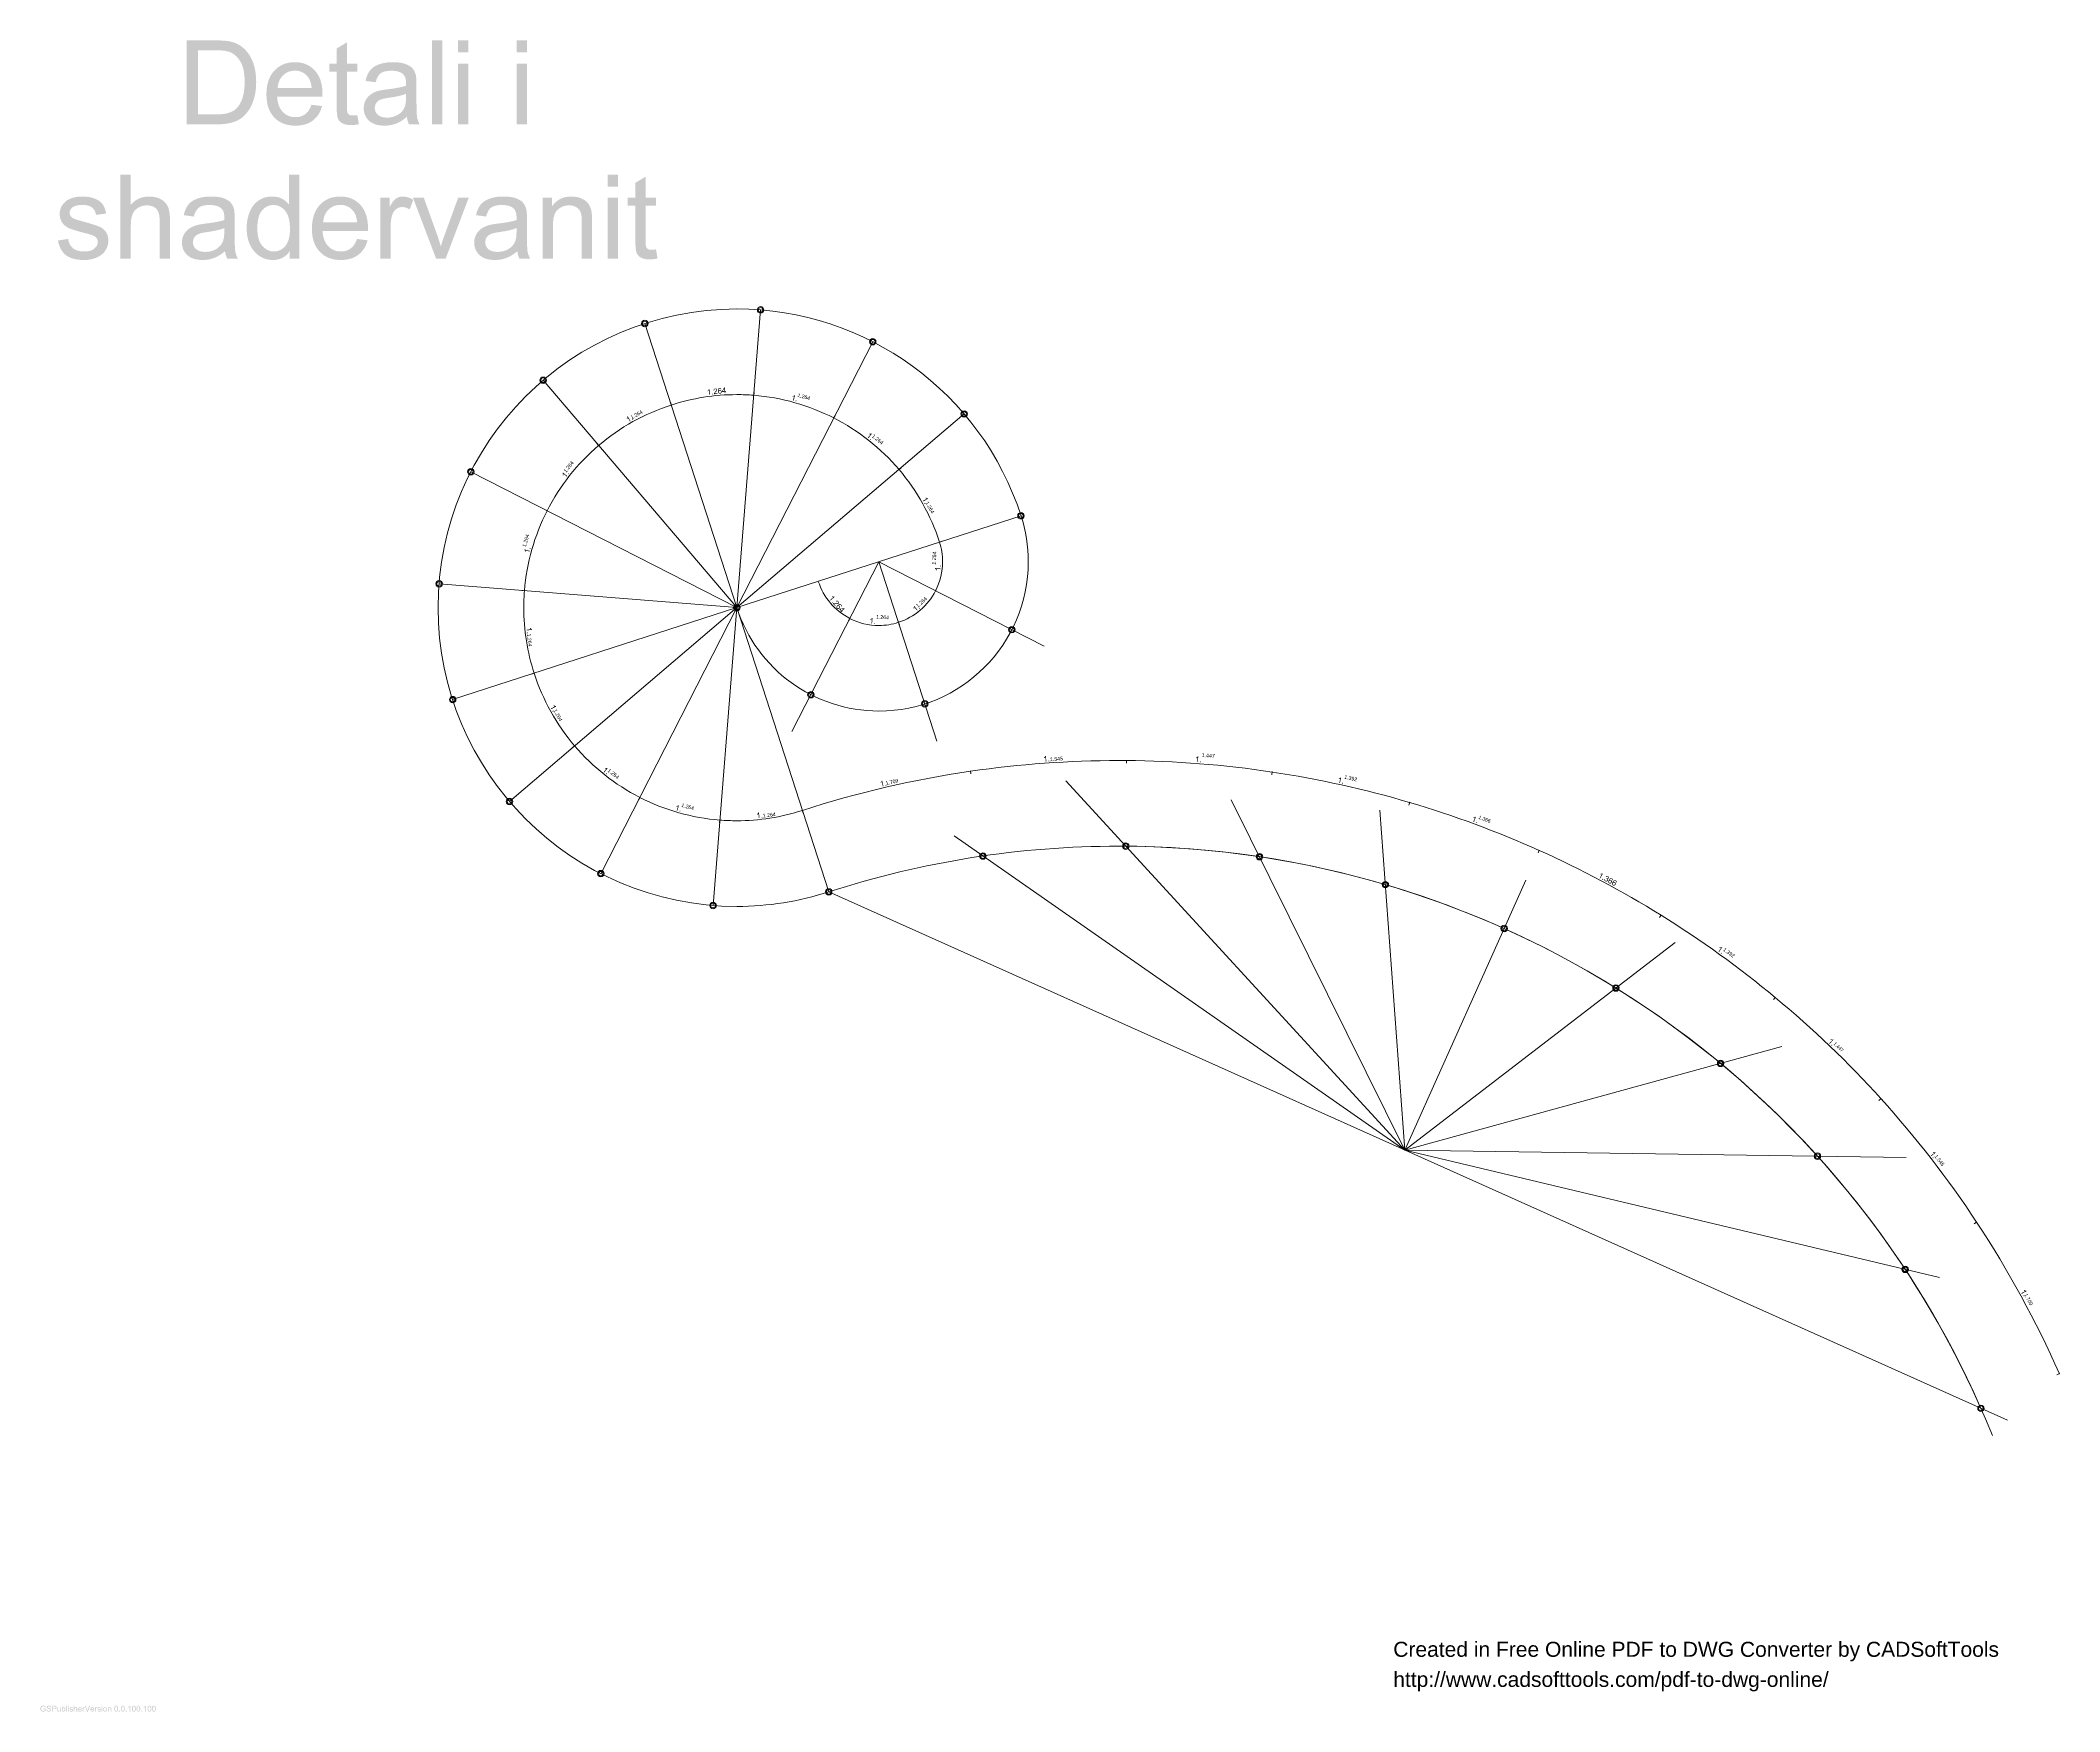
# Model space of a CAD drawing. Header units: millimetres. Extents: x 0 to 354, y 0 to 293.
import ezdxf

# ---------------------------------------------------------------- set-up
doc = ezdxf.new("R2010")
doc.units = ezdxf.units.MM
doc.header["$MEASUREMENT"] = 0
doc.layers.get('0').update_dxf_attribs({"linetype": 'CONTINUOUS'})
doc.layers.add('1378778', color=7, linetype='CONTINUOUS')
doc.styles.add('1378898', font='Arial.ttf')
doc.styles.add('Arial$001', font='arial.ttf', dxfattribs={"height": 1.166256})

# ---------------------------------------------------------------- blocks, each defined once
blk = doc.blocks.new('13445C0')
at = {"layer": '1378778', "color": 0, "true_color": 0x000001, "style": '1378898'}
for s, p in [('Created in Free Online PDF to DWG Converter by CADSoftTools', (0, 0)), ('http://www.cadsofttools.com/pdf-to-dwg-online/', (0, -2))]:
    blk.add_text(s, height=1, dxfattribs=at).set_placement(p)

msp = doc.modelspace()

# ---------------------------------------------------------------- hatches: boundary and pattern name
at = {"true_color": 0x000007}
h = msp.add_hatch(color=0, dxfattribs=at)
edge = h.paths.add_edge_path()
edge.add_line((25.65, 278.55), (25.65, 293.28))
edge.add_line((25.65, 293.28), (30.71, 293.28))
edge.add_spline(control_points=[(30.71, 293.28), (31.87, 293.28), (32.73, 293.2), (33.34, 293.07)], knot_values=[0, 0, 0, 0, 1, 1, 1, 1], degree=3, periodic=0)
edge.add_spline(control_points=[(33.34, 293.07), (34.18, 292.87), (34.89, 292.52), (35.49, 292.01)], knot_values=[0, 0, 0, 0, 1, 1, 1, 1], degree=3, periodic=0)
edge.add_spline(control_points=[(35.49, 292.01), (36.27, 291.36), (36.84, 290.52), (37.24, 289.5)], knot_values=[0, 0, 0, 0, 1, 1, 1, 1], degree=3, periodic=0)
edge.add_spline(control_points=[(37.24, 289.5), (37.62, 288.47), (37.82, 287.31), (37.82, 285.99)], knot_values=[0, 0, 0, 0, 1, 1, 1, 1], degree=3, periodic=0)
edge.add_spline(control_points=[(37.82, 285.99), (37.82, 284.88), (37.69, 283.89), (37.42, 283.03)], knot_values=[0, 0, 0, 0, 1, 1, 1, 1], degree=3, periodic=0)
edge.add_spline(control_points=[(37.42, 283.03), (37.16, 282.16), (36.83, 281.45), (36.41, 280.88)], knot_values=[0, 0, 0, 0, 1, 1, 1, 1], degree=3, periodic=0)
edge.add_spline(control_points=[(36.41, 280.88), (36.02, 280.32), (35.57, 279.88), (35.08, 279.54)], knot_values=[0, 0, 0, 0, 1, 1, 1, 1], degree=3, periodic=0)
edge.add_spline(control_points=[(35.08, 279.54), (34.6, 279.21), (34, 278.98), (33.32, 278.8)], knot_values=[0, 0, 0, 0, 1, 1, 1, 1], degree=3, periodic=0)
edge.add_spline(control_points=[(33.32, 278.8), (32.63, 278.64), (31.85, 278.55), (30.96, 278.55)], knot_values=[0, 0, 0, 0, 1, 1, 1, 1], degree=3, periodic=0)
edge.add_line((30.96, 278.55), (25.65, 278.55))
edge = h.paths.add_edge_path()
edge.add_line((27.59, 280.29), (30.74, 280.29))
edge.add_spline(control_points=[(30.74, 280.29), (31.7, 280.29), (32.46, 280.39), (33.01, 280.57)], knot_values=[0, 0, 0, 0, 1, 1, 1, 1], degree=3, periodic=0)
edge.add_spline(control_points=[(33.01, 280.57), (33.57, 280.75), (34.02, 281), (34.35, 281.33)], knot_values=[0, 0, 0, 0, 1, 1, 1, 1], degree=3, periodic=0)
edge.add_spline(control_points=[(34.35, 281.33), (34.81, 281.79), (35.16, 282.4), (35.42, 283.18)], knot_values=[0, 0, 0, 0, 1, 1, 1, 1], degree=3, periodic=0)
edge.add_spline(control_points=[(35.42, 283.18), (35.67, 283.97), (35.8, 284.92), (35.8, 286.02)], knot_values=[0, 0, 0, 0, 1, 1, 1, 1], degree=3, periodic=0)
edge.add_spline(control_points=[(35.8, 286.02), (35.8, 287.56), (35.55, 288.75), (35.04, 289.58)], knot_values=[0, 0, 0, 0, 1, 1, 1, 1], degree=3, periodic=0)
edge.add_spline(control_points=[(35.04, 289.58), (34.55, 290.4), (33.93, 290.95), (33.21, 291.23)], knot_values=[0, 0, 0, 0, 1, 1, 1, 1], degree=3, periodic=0)
edge.add_spline(control_points=[(33.21, 291.23), (32.68, 291.45), (31.85, 291.55), (30.68, 291.55)], knot_values=[0, 0, 0, 0, 1, 1, 1, 1], degree=3, periodic=0)
edge.add_line((30.68, 291.55), (27.59, 291.55))
edge.add_line((27.59, 291.55), (27.59, 280.29))
edge = h.paths.add_edge_path()
edge.add_line((47.52, 281.99), (49.39, 281.76))
edge.add_spline(control_points=[(49.39, 281.76), (49.11, 280.67), (48.56, 279.83), (47.75, 279.21)], knot_values=[0, 0, 0, 0, 1, 1, 1, 1], degree=3, periodic=0)
edge.add_spline(control_points=[(47.75, 279.21), (46.96, 278.62), (45.95, 278.32), (44.71, 278.32)], knot_values=[0, 0, 0, 0, 1, 1, 1, 1], degree=3, periodic=0)
edge.add_spline(control_points=[(44.71, 278.32), (43.14, 278.32), (41.9, 278.8), (40.99, 279.76)], knot_values=[0, 0, 0, 0, 1, 1, 1, 1], degree=3, periodic=0)
edge.add_spline(control_points=[(40.99, 279.76), (40.08, 280.72), (39.62, 282.06), (39.62, 283.79)], knot_values=[0, 0, 0, 0, 1, 1, 1, 1], degree=3, periodic=0)
edge.add_spline(control_points=[(39.62, 283.79), (39.62, 285.59), (40.08, 286.98), (41.01, 287.97)], knot_values=[0, 0, 0, 0, 1, 1, 1, 1], degree=3, periodic=0)
edge.add_spline(control_points=[(41.01, 287.97), (41.94, 288.97), (43.14, 289.46), (44.61, 289.46)], knot_values=[0, 0, 0, 0, 1, 1, 1, 1], degree=3, periodic=0)
edge.add_spline(control_points=[(44.61, 289.46), (46.03, 289.46), (47.19, 288.98), (48.1, 288.01)], knot_values=[0, 0, 0, 0, 1, 1, 1, 1], degree=3, periodic=0)
edge.add_spline(control_points=[(48.1, 288.01), (49.01, 287.03), (49.46, 285.68), (49.46, 283.91)], knot_values=[0, 0, 0, 0, 1, 1, 1, 1], degree=3, periodic=0)
edge.add_spline(control_points=[(49.46, 283.91), (49.46, 283.81), (49.46, 283.64), (49.44, 283.43)], knot_values=[0, 0, 0, 0, 1, 1, 1, 1], degree=3, periodic=0)
edge.add_line((49.44, 283.43), (41.49, 283.43))
edge.add_spline(control_points=[(41.49, 283.43), (41.55, 282.26), (41.89, 281.36), (42.48, 280.74)], knot_values=[0, 0, 0, 0, 1, 1, 1, 1], degree=3, periodic=0)
edge.add_spline(control_points=[(42.48, 280.74), (43.08, 280.11), (43.82, 279.81), (44.71, 279.81)], knot_values=[0, 0, 0, 0, 1, 1, 1, 1], degree=3, periodic=0)
edge.add_spline(control_points=[(44.71, 279.81), (45.37, 279.81), (45.95, 279.97), (46.41, 280.32)], knot_values=[0, 0, 0, 0, 1, 1, 1, 1], degree=3, periodic=0)
edge.add_spline(control_points=[(46.41, 280.32), (46.88, 280.67), (47.26, 281.23), (47.52, 281.99)], knot_values=[0, 0, 0, 0, 1, 1, 1, 1], degree=3, periodic=0)
edge = h.paths.add_edge_path()
edge.add_line((41.59, 284.92), (47.56, 284.92))
edge.add_spline(control_points=[(47.56, 284.92), (47.47, 285.81), (47.24, 286.49), (46.86, 286.93)], knot_values=[0, 0, 0, 0, 1, 1, 1, 1], degree=3, periodic=0)
edge.add_spline(control_points=[(46.86, 286.93), (46.28, 287.63), (45.54, 287.97), (44.63, 287.97)], knot_values=[0, 0, 0, 0, 1, 1, 1, 1], degree=3, periodic=0)
edge.add_spline(control_points=[(44.63, 287.97), (43.8, 287.97), (43.09, 287.69), (42.53, 287.15)], knot_values=[0, 0, 0, 0, 1, 1, 1, 1], degree=3, periodic=0)
edge.add_spline(control_points=[(42.53, 287.15), (41.97, 286.59), (41.65, 285.84), (41.59, 284.92)], knot_values=[0, 0, 0, 0, 1, 1, 1, 1], degree=3, periodic=0)
edge = h.paths.add_edge_path()
edge.add_line((55.57, 280.17), (55.84, 278.57))
edge.add_spline(control_points=[(55.84, 278.57), (55.32, 278.47), (54.88, 278.42), (54.46, 278.42)], knot_values=[0, 0, 0, 0, 1, 1, 1, 1], degree=3, periodic=0)
edge.add_spline(control_points=[(54.46, 278.42), (53.82, 278.42), (53.31, 278.52), (52.94, 278.74)], knot_values=[0, 0, 0, 0, 1, 1, 1, 1], degree=3, periodic=0)
edge.add_spline(control_points=[(52.94, 278.74), (52.58, 278.93), (52.33, 279.21), (52.18, 279.54)], knot_values=[0, 0, 0, 0, 1, 1, 1, 1], degree=3, periodic=0)
edge.add_spline(control_points=[(52.18, 279.54), (52.03, 279.88), (51.95, 280.6), (51.95, 281.68)], knot_values=[0, 0, 0, 0, 1, 1, 1, 1], degree=3, periodic=0)
edge.add_line((51.95, 281.68), (51.95, 287.81))
edge.add_line((51.95, 287.81), (50.63, 287.81))
edge.add_line((50.63, 287.81), (50.63, 289.21))
edge.add_line((50.63, 289.21), (51.95, 289.21))
edge.add_line((51.95, 289.21), (51.95, 291.86))
edge.add_line((51.95, 291.86), (53.75, 292.95))
edge.add_line((53.75, 292.95), (53.75, 289.21))
edge.add_line((53.75, 289.21), (55.57, 289.21))
edge.add_line((55.57, 289.21), (55.57, 287.81))
edge.add_line((55.57, 287.81), (53.75, 287.81))
edge.add_line((53.75, 287.81), (53.75, 281.58))
edge.add_spline(control_points=[(53.75, 281.58), (53.75, 281.07), (53.79, 280.74), (53.85, 280.59)], knot_values=[0, 0, 0, 0, 1, 1, 1, 1], degree=3, periodic=0)
edge.add_spline(control_points=[(53.85, 280.59), (53.92, 280.44), (54.02, 280.32), (54.15, 280.24)], knot_values=[0, 0, 0, 0, 1, 1, 1, 1], degree=3, periodic=0)
edge.add_spline(control_points=[(54.15, 280.24), (54.3, 280.14), (54.51, 280.11), (54.78, 280.11)], knot_values=[0, 0, 0, 0, 1, 1, 1, 1], degree=3, periodic=0)
edge.add_spline(control_points=[(54.78, 280.11), (54.98, 280.11), (55.24, 280.12), (55.57, 280.17)], knot_values=[0, 0, 0, 0, 1, 1, 1, 1], degree=3, periodic=0)
edge = h.paths.add_edge_path()
edge.add_spline(control_points=[(64.27, 279.88), (63.61, 279.3), (62.96, 278.9), (62.33, 278.67)], knot_values=[0, 0, 0, 0, 1, 1, 1, 1], degree=3, periodic=0)
edge.add_spline(control_points=[(62.33, 278.67), (61.72, 278.44), (61.06, 278.32), (60.35, 278.32)], knot_values=[0, 0, 0, 0, 1, 1, 1, 1], degree=3, periodic=0)
edge.add_spline(control_points=[(60.35, 278.32), (59.18, 278.32), (58.27, 278.6), (57.64, 279.16)], knot_values=[0, 0, 0, 0, 1, 1, 1, 1], degree=3, periodic=0)
edge.add_spline(control_points=[(57.64, 279.16), (57.01, 279.74), (56.7, 280.47), (56.7, 281.36)], knot_values=[0, 0, 0, 0, 1, 1, 1, 1], degree=3, periodic=0)
edge.add_spline(control_points=[(56.7, 281.36), (56.7, 281.89), (56.81, 282.37), (57.04, 282.8)], knot_values=[0, 0, 0, 0, 1, 1, 1, 1], degree=3, periodic=0)
edge.add_spline(control_points=[(57.04, 282.8), (57.29, 283.23), (57.6, 283.58), (57.99, 283.84)], knot_values=[0, 0, 0, 0, 1, 1, 1, 1], degree=3, periodic=0)
edge.add_spline(control_points=[(57.99, 283.84), (58.37, 284.11), (58.81, 284.29), (59.29, 284.44)], knot_values=[0, 0, 0, 0, 1, 1, 1, 1], degree=3, periodic=0)
edge.add_spline(control_points=[(59.29, 284.44), (59.64, 284.52), (60.18, 284.62), (60.89, 284.7)], knot_values=[0, 0, 0, 0, 1, 1, 1, 1], degree=3, periodic=0)
edge.add_spline(control_points=[(60.89, 284.7), (62.35, 284.88), (63.42, 285.08), (64.12, 285.33)], knot_values=[0, 0, 0, 0, 1, 1, 1, 1], degree=3, periodic=0)
edge.add_spline(control_points=[(64.12, 285.33), (64.12, 285.58), (64.13, 285.73), (64.13, 285.79)], knot_values=[0, 0, 0, 0, 1, 1, 1, 1], degree=3, periodic=0)
edge.add_spline(control_points=[(64.13, 285.79), (64.13, 286.54), (63.95, 287.05), (63.62, 287.35)], knot_values=[0, 0, 0, 0, 1, 1, 1, 1], degree=3, periodic=0)
edge.add_spline(control_points=[(63.62, 287.35), (63.16, 287.76), (62.46, 287.96), (61.56, 287.96)], knot_values=[0, 0, 0, 0, 1, 1, 1, 1], degree=3, periodic=0)
edge.add_spline(control_points=[(61.56, 287.96), (60.71, 287.96), (60.08, 287.81), (59.67, 287.51)], knot_values=[0, 0, 0, 0, 1, 1, 1, 1], degree=3, periodic=0)
edge.add_spline(control_points=[(59.67, 287.51), (59.27, 287.21), (58.98, 286.69), (58.78, 285.94)], knot_values=[0, 0, 0, 0, 1, 1, 1, 1], degree=3, periodic=0)
edge.add_line((58.78, 285.94), (57.01, 286.17))
edge.add_spline(control_points=[(57.01, 286.17), (57.18, 286.93), (57.44, 287.55), (57.8, 288.01)], knot_values=[0, 0, 0, 0, 1, 1, 1, 1], degree=3, periodic=0)
edge.add_spline(control_points=[(57.8, 288.01), (58.17, 288.47), (58.7, 288.83), (59.41, 289.08)], knot_values=[0, 0, 0, 0, 1, 1, 1, 1], degree=3, periodic=0)
edge.add_spline(control_points=[(59.41, 289.08), (60.1, 289.33), (60.89, 289.46), (61.82, 289.46)], knot_values=[0, 0, 0, 0, 1, 1, 1, 1], degree=3, periodic=0)
edge.add_spline(control_points=[(61.82, 289.46), (62.73, 289.46), (63.47, 289.35), (64.03, 289.13)], knot_values=[0, 0, 0, 0, 1, 1, 1, 1], degree=3, periodic=0)
edge.add_spline(control_points=[(64.03, 289.13), (64.61, 288.93), (65.03, 288.65), (65.29, 288.32)], knot_values=[0, 0, 0, 0, 1, 1, 1, 1], degree=3, periodic=0)
edge.add_spline(control_points=[(65.29, 288.32), (65.56, 288.01), (65.75, 287.59), (65.85, 287.1)], knot_values=[0, 0, 0, 0, 1, 1, 1, 1], degree=3, periodic=0)
edge.add_spline(control_points=[(65.85, 287.1), (65.92, 286.8), (65.95, 286.24), (65.95, 285.43)], knot_values=[0, 0, 0, 0, 1, 1, 1, 1], degree=3, periodic=0)
edge.add_line((65.95, 285.43), (65.95, 283.03))
edge.add_spline(control_points=[(65.95, 283.03), (65.95, 281.35), (65.99, 280.29), (66.05, 279.83)], knot_values=[0, 0, 0, 0, 1, 1, 1, 1], degree=3, periodic=0)
edge.add_spline(control_points=[(66.05, 279.83), (66.13, 279.4), (66.28, 278.97), (66.51, 278.55)], knot_values=[0, 0, 0, 0, 1, 1, 1, 1], degree=3, periodic=0)
edge.add_line((66.51, 278.55), (64.63, 278.55))
edge.add_spline(control_points=[(64.63, 278.55), (64.45, 278.93), (64.32, 279.36), (64.27, 279.88)], knot_values=[0, 0, 0, 0, 1, 1, 1, 1], degree=3, periodic=0)
edge = h.paths.add_edge_path()
edge.add_spline(control_points=[(64.12, 283.91), (63.46, 283.64), (62.48, 283.41), (61.16, 283.23)], knot_values=[0, 0, 0, 0, 1, 1, 1, 1], degree=3, periodic=0)
edge.add_spline(control_points=[(61.16, 283.23), (60.43, 283.12), (59.9, 283), (59.59, 282.87)], knot_values=[0, 0, 0, 0, 1, 1, 1, 1], degree=3, periodic=0)
edge.add_spline(control_points=[(59.59, 282.87), (59.27, 282.74), (59.04, 282.54), (58.88, 282.27)], knot_values=[0, 0, 0, 0, 1, 1, 1, 1], degree=3, periodic=0)
edge.add_spline(control_points=[(58.88, 282.27), (58.71, 282.02), (58.63, 281.73), (58.63, 281.41)], knot_values=[0, 0, 0, 0, 1, 1, 1, 1], degree=3, periodic=0)
edge.add_spline(control_points=[(58.63, 281.41), (58.63, 280.93), (58.81, 280.54), (59.18, 280.21)], knot_values=[0, 0, 0, 0, 1, 1, 1, 1], degree=3, periodic=0)
edge.add_spline(control_points=[(59.18, 280.21), (59.54, 279.89), (60.07, 279.73), (60.78, 279.73)], knot_values=[0, 0, 0, 0, 1, 1, 1, 1], degree=3, periodic=0)
edge.add_spline(control_points=[(60.78, 279.73), (61.47, 279.73), (62.08, 279.88), (62.63, 280.19)], knot_values=[0, 0, 0, 0, 1, 1, 1, 1], degree=3, periodic=0)
edge.add_spline(control_points=[(62.63, 280.19), (63.18, 280.49), (63.57, 280.92), (63.82, 281.45)], knot_values=[0, 0, 0, 0, 1, 1, 1, 1], degree=3, periodic=0)
edge.add_spline(control_points=[(63.82, 281.45), (64.02, 281.84), (64.12, 282.45), (64.12, 283.25)], knot_values=[0, 0, 0, 0, 1, 1, 1, 1], degree=3, periodic=0)
edge.add_line((64.12, 283.25), (64.12, 283.91))
h.paths.add_polyline_path([(68.66, 278.55), (68.66, 293.28), (70.48, 293.28), (70.48, 278.55)])
h.paths.add_polyline_path([(73.26, 291.2), (73.26, 293.28), (75.06, 293.28), (75.06, 291.2)])
edge = h.paths.add_edge_path()
edge.add_line((73.26, 278.55), (73.26, 289.21))
edge.add_line((73.26, 289.21), (75.06, 289.21))
edge.add_line((75.06, 289.21), (75.06, 278.55))
h = msp.add_hatch(color=0, dxfattribs=at)
h.paths.add_polyline_path([(83.56, 291.2), (83.56, 293.28), (85.36, 293.28), (85.36, 291.2)])
h.paths.add_polyline_path([(83.56, 278.55), (83.56, 289.21), (85.36, 289.21), (85.36, 278.55)])
h = msp.add_hatch(color=0, dxfattribs=at)
edge = h.paths.add_edge_path()
edge.add_line((3.04, 258.17), (4.83, 258.45))
edge.add_spline(control_points=[(4.83, 258.45), (4.93, 257.74), (5.21, 257.2), (5.65, 256.82)], knot_values=[0, 0, 0, 0, 1, 1, 1, 1], degree=3, periodic=0)
edge.add_spline(control_points=[(5.65, 256.82), (6.12, 256.44), (6.76, 256.24), (7.59, 256.24)], knot_values=[0, 0, 0, 0, 1, 1, 1, 1], degree=3, periodic=0)
edge.add_spline(control_points=[(7.59, 256.24), (8.41, 256.24), (9.03, 256.4), (9.42, 256.75)], knot_values=[0, 0, 0, 0, 1, 1, 1, 1], degree=3, periodic=0)
edge.add_spline(control_points=[(9.42, 256.75), (9.83, 257.08), (10.03, 257.48), (10.03, 257.94)], knot_values=[0, 0, 0, 0, 1, 1, 1, 1], degree=3, periodic=0)
edge.add_spline(control_points=[(10.03, 257.94), (10.03, 258.35), (9.85, 258.67), (9.5, 258.9)], knot_values=[0, 0, 0, 0, 1, 1, 1, 1], degree=3, periodic=0)
edge.add_spline(control_points=[(9.5, 258.9), (9.26, 259.07), (8.63, 259.26), (7.65, 259.51)], knot_values=[0, 0, 0, 0, 1, 1, 1, 1], degree=3, periodic=0)
edge.add_spline(control_points=[(7.65, 259.51), (6.33, 259.84), (5.41, 260.14), (4.89, 260.37)], knot_values=[0, 0, 0, 0, 1, 1, 1, 1], degree=3, periodic=0)
edge.add_spline(control_points=[(4.89, 260.37), (4.38, 260.62), (4, 260.97), (3.72, 261.4)], knot_values=[0, 0, 0, 0, 1, 1, 1, 1], degree=3, periodic=0)
edge.add_spline(control_points=[(3.72, 261.4), (3.47, 261.83), (3.34, 262.3), (3.34, 262.83)], knot_values=[0, 0, 0, 0, 1, 1, 1, 1], degree=3, periodic=0)
edge.add_spline(control_points=[(3.34, 262.83), (3.34, 263.3), (3.44, 263.74), (3.65, 264.14)], knot_values=[0, 0, 0, 0, 1, 1, 1, 1], degree=3, periodic=0)
edge.add_spline(control_points=[(3.65, 264.14), (3.88, 264.55), (4.18, 264.88), (4.55, 265.16)], knot_values=[0, 0, 0, 0, 1, 1, 1, 1], degree=3, periodic=0)
edge.add_spline(control_points=[(4.55, 265.16), (4.83, 265.36), (5.21, 265.54), (5.69, 265.68)], knot_values=[0, 0, 0, 0, 1, 1, 1, 1], degree=3, periodic=0)
edge.add_spline(control_points=[(5.69, 265.68), (6.18, 265.83), (6.71, 265.89), (7.26, 265.89)], knot_values=[0, 0, 0, 0, 1, 1, 1, 1], degree=3, periodic=0)
edge.add_spline(control_points=[(7.26, 265.89), (8.1, 265.89), (8.83, 265.78), (9.45, 265.54)], knot_values=[0, 0, 0, 0, 1, 1, 1, 1], degree=3, periodic=0)
edge.add_spline(control_points=[(9.45, 265.54), (10.1, 265.3), (10.56, 264.97), (10.86, 264.55)], knot_values=[0, 0, 0, 0, 1, 1, 1, 1], degree=3, periodic=0)
edge.add_spline(control_points=[(10.86, 264.55), (11.17, 264.14), (11.37, 263.59), (11.49, 262.9)], knot_values=[0, 0, 0, 0, 1, 1, 1, 1], degree=3, periodic=0)
edge.add_line((11.49, 262.9), (9.72, 262.67))
edge.add_spline(control_points=[(9.72, 262.67), (9.64, 263.21), (9.41, 263.64), (9.03, 263.96)], knot_values=[0, 0, 0, 0, 1, 1, 1, 1], degree=3, periodic=0)
edge.add_spline(control_points=[(9.03, 263.96), (8.63, 264.26), (8.1, 264.42), (7.39, 264.42)], knot_values=[0, 0, 0, 0, 1, 1, 1, 1], degree=3, periodic=0)
edge.add_spline(control_points=[(7.39, 264.42), (6.56, 264.42), (5.97, 264.27), (5.62, 264.01)], knot_values=[0, 0, 0, 0, 1, 1, 1, 1], degree=3, periodic=0)
edge.add_spline(control_points=[(5.62, 264.01), (5.26, 263.73), (5.07, 263.41), (5.07, 263.03)], knot_values=[0, 0, 0, 0, 1, 1, 1, 1], degree=3, periodic=0)
edge.add_spline(control_points=[(5.07, 263.03), (5.07, 262.8), (5.16, 262.59), (5.31, 262.4)], knot_values=[0, 0, 0, 0, 1, 1, 1, 1], degree=3, periodic=0)
edge.add_spline(control_points=[(5.31, 262.4), (5.45, 262.21), (5.69, 262.06), (6, 261.92)], knot_values=[0, 0, 0, 0, 1, 1, 1, 1], degree=3, periodic=0)
edge.add_spline(control_points=[(6, 261.92), (6.18, 261.86), (6.71, 261.71), (7.59, 261.46)], knot_values=[0, 0, 0, 0, 1, 1, 1, 1], degree=3, periodic=0)
edge.add_spline(control_points=[(7.59, 261.46), (8.88, 261.11), (9.75, 260.83), (10.26, 260.62)], knot_values=[0, 0, 0, 0, 1, 1, 1, 1], degree=3, periodic=0)
edge.add_spline(control_points=[(10.26, 260.62), (10.78, 260.4), (11.17, 260.09), (11.45, 259.68)], knot_values=[0, 0, 0, 0, 1, 1, 1, 1], degree=3, periodic=0)
edge.add_spline(control_points=[(11.45, 259.68), (11.75, 259.26), (11.88, 258.75), (11.88, 258.12)], knot_values=[0, 0, 0, 0, 1, 1, 1, 1], degree=3, periodic=0)
edge.add_spline(control_points=[(11.88, 258.12), (11.88, 257.53), (11.72, 256.95), (11.36, 256.42)], knot_values=[0, 0, 0, 0, 1, 1, 1, 1], degree=3, periodic=0)
edge.add_spline(control_points=[(11.36, 256.42), (11.01, 255.89), (10.5, 255.48), (9.83, 255.18)], knot_values=[0, 0, 0, 0, 1, 1, 1, 1], degree=3, periodic=0)
edge.add_spline(control_points=[(9.83, 255.18), (9.17, 254.9), (8.43, 254.75), (7.59, 254.75)], knot_values=[0, 0, 0, 0, 1, 1, 1, 1], degree=3, periodic=0)
edge.add_spline(control_points=[(7.59, 254.75), (6.2, 254.75), (5.14, 255.05), (4.41, 255.61)], knot_values=[0, 0, 0, 0, 1, 1, 1, 1], degree=3, periodic=0)
edge.add_spline(control_points=[(4.41, 255.61), (3.7, 256.19), (3.24, 257.05), (3.04, 258.17)], knot_values=[0, 0, 0, 0, 1, 1, 1, 1], degree=3, periodic=0)
edge = h.paths.add_edge_path()
edge.add_line((14, 255), (14, 269.71))
edge.add_line((14, 269.71), (15.82, 269.71))
edge.add_line((15.82, 269.71), (15.82, 264.44))
edge.add_spline(control_points=[(15.82, 264.44), (16.66, 265.41), (17.72, 265.89), (19.01, 265.89)], knot_values=[0, 0, 0, 0, 1, 1, 1, 1], degree=3, periodic=0)
edge.add_spline(control_points=[(19.01, 265.89), (19.8, 265.89), (20.48, 265.74), (21.06, 265.43)], knot_values=[0, 0, 0, 0, 1, 1, 1, 1], degree=3, periodic=0)
edge.add_spline(control_points=[(21.06, 265.43), (21.65, 265.11), (22.07, 264.69), (22.31, 264.14)], knot_values=[0, 0, 0, 0, 1, 1, 1, 1], degree=3, periodic=0)
edge.add_spline(control_points=[(22.31, 264.14), (22.56, 263.59), (22.69, 262.8), (22.69, 261.76)], knot_values=[0, 0, 0, 0, 1, 1, 1, 1], degree=3, periodic=0)
edge.add_line((22.69, 261.76), (22.69, 255))
edge.add_line((22.69, 255), (20.88, 255))
edge.add_line((20.88, 255), (20.88, 261.76))
edge.add_spline(control_points=[(20.88, 261.76), (20.88, 262.65), (20.69, 263.31), (20.3, 263.73)], knot_values=[0, 0, 0, 0, 1, 1, 1, 1], degree=3, periodic=0)
edge.add_spline(control_points=[(20.3, 263.73), (19.9, 264.14), (19.36, 264.34), (18.63, 264.34)], knot_values=[0, 0, 0, 0, 1, 1, 1, 1], degree=3, periodic=0)
edge.add_spline(control_points=[(18.63, 264.34), (18.1, 264.34), (17.59, 264.21), (17.12, 263.92)], knot_values=[0, 0, 0, 0, 1, 1, 1, 1], degree=3, periodic=0)
edge.add_spline(control_points=[(17.12, 263.92), (16.65, 263.64), (16.31, 263.28), (16.12, 262.8)], knot_values=[0, 0, 0, 0, 1, 1, 1, 1], degree=3, periodic=0)
edge.add_spline(control_points=[(16.12, 262.8), (15.92, 262.32), (15.82, 261.66), (15.82, 260.83)], knot_values=[0, 0, 0, 0, 1, 1, 1, 1], degree=3, periodic=0)
edge.add_line((15.82, 260.83), (15.82, 255))
edge.add_line((15.82, 255), (14, 255))
edge = h.paths.add_edge_path()
edge.add_spline(control_points=[(32.36, 256.3), (31.7, 255.74), (31.06, 255.35), (30.43, 255.11)], knot_values=[0, 0, 0, 0, 1, 1, 1, 1], degree=3, periodic=0)
edge.add_spline(control_points=[(30.43, 255.11), (29.82, 254.87), (29.16, 254.75), (28.45, 254.75)], knot_values=[0, 0, 0, 0, 1, 1, 1, 1], degree=3, periodic=0)
edge.add_spline(control_points=[(28.45, 254.75), (27.27, 254.75), (26.36, 255.03), (25.74, 255.61)], knot_values=[0, 0, 0, 0, 1, 1, 1, 1], degree=3, periodic=0)
edge.add_spline(control_points=[(25.74, 255.61), (25.11, 256.19), (24.79, 256.92), (24.79, 257.81)], knot_values=[0, 0, 0, 0, 1, 1, 1, 1], degree=3, periodic=0)
edge.add_spline(control_points=[(24.79, 257.81), (24.79, 258.32), (24.91, 258.8), (25.14, 259.23)], knot_values=[0, 0, 0, 0, 1, 1, 1, 1], degree=3, periodic=0)
edge.add_spline(control_points=[(25.14, 259.23), (25.39, 259.66), (25.7, 260.02), (26.08, 260.27)], knot_values=[0, 0, 0, 0, 1, 1, 1, 1], degree=3, periodic=0)
edge.add_spline(control_points=[(26.08, 260.27), (26.46, 260.54), (26.91, 260.73), (27.39, 260.87)], knot_values=[0, 0, 0, 0, 1, 1, 1, 1], degree=3, periodic=0)
edge.add_spline(control_points=[(27.39, 260.87), (27.74, 260.97), (28.28, 261.05), (28.99, 261.15)], knot_values=[0, 0, 0, 0, 1, 1, 1, 1], degree=3, periodic=0)
edge.add_spline(control_points=[(28.99, 261.15), (30.45, 261.31), (31.52, 261.53), (32.22, 261.76)], knot_values=[0, 0, 0, 0, 1, 1, 1, 1], degree=3, periodic=0)
edge.add_spline(control_points=[(32.22, 261.76), (32.22, 262.01), (32.23, 262.17), (32.23, 262.24)], knot_values=[0, 0, 0, 0, 1, 1, 1, 1], degree=3, periodic=0)
edge.add_spline(control_points=[(32.23, 262.24), (32.23, 262.97), (32.05, 263.49), (31.72, 263.79)], knot_values=[0, 0, 0, 0, 1, 1, 1, 1], degree=3, periodic=0)
edge.add_spline(control_points=[(31.72, 263.79), (31.26, 264.21), (30.56, 264.4), (29.65, 264.4)], knot_values=[0, 0, 0, 0, 1, 1, 1, 1], degree=3, periodic=0)
edge.add_spline(control_points=[(29.65, 264.4), (28.81, 264.4), (28.18, 264.26), (27.77, 263.96)], knot_values=[0, 0, 0, 0, 1, 1, 1, 1], degree=3, periodic=0)
edge.add_spline(control_points=[(27.77, 263.96), (27.37, 263.66), (27.08, 263.13), (26.88, 262.37)], knot_values=[0, 0, 0, 0, 1, 1, 1, 1], degree=3, periodic=0)
edge.add_line((26.88, 262.37), (25.11, 262.62))
edge.add_spline(control_points=[(25.11, 262.62), (25.27, 263.38), (25.54, 263.97), (25.9, 264.44)], knot_values=[0, 0, 0, 0, 1, 1, 1, 1], degree=3, periodic=0)
edge.add_spline(control_points=[(25.9, 264.44), (26.27, 264.92), (26.79, 265.26), (27.49, 265.51)], knot_values=[0, 0, 0, 0, 1, 1, 1, 1], degree=3, periodic=0)
edge.add_spline(control_points=[(27.49, 265.51), (28.2, 265.78), (28.99, 265.89), (29.92, 265.89)], knot_values=[0, 0, 0, 0, 1, 1, 1, 1], degree=3, periodic=0)
edge.add_spline(control_points=[(29.92, 265.89), (30.83, 265.89), (31.57, 265.79), (32.13, 265.58)], knot_values=[0, 0, 0, 0, 1, 1, 1, 1], degree=3, periodic=0)
edge.add_spline(control_points=[(32.13, 265.58), (32.71, 265.36), (33.12, 265.1), (33.39, 264.77)], knot_values=[0, 0, 0, 0, 1, 1, 1, 1], degree=3, periodic=0)
edge.add_spline(control_points=[(33.39, 264.77), (33.65, 264.44), (33.85, 264.04), (33.95, 263.54)], knot_values=[0, 0, 0, 0, 1, 1, 1, 1], degree=3, periodic=0)
edge.add_spline(control_points=[(33.95, 263.54), (34.02, 263.23), (34.05, 262.68), (34.05, 261.88)], knot_values=[0, 0, 0, 0, 1, 1, 1, 1], degree=3, periodic=0)
edge.add_line((34.05, 261.88), (34.05, 259.46))
edge.add_spline(control_points=[(34.05, 259.46), (34.05, 257.78), (34.08, 256.72), (34.15, 256.27)], knot_values=[0, 0, 0, 0, 1, 1, 1, 1], degree=3, periodic=0)
edge.add_spline(control_points=[(34.15, 256.27), (34.23, 255.83), (34.38, 255.41), (34.61, 255)], knot_values=[0, 0, 0, 0, 1, 1, 1, 1], degree=3, periodic=0)
edge.add_line((34.61, 255), (32.73, 255))
edge.add_spline(control_points=[(32.73, 255), (32.55, 255.38), (32.41, 255.81), (32.36, 256.3)], knot_values=[0, 0, 0, 0, 1, 1, 1, 1], degree=3, periodic=0)
edge = h.paths.add_edge_path()
edge.add_spline(control_points=[(32.22, 260.35), (31.55, 260.07), (30.58, 259.86), (29.26, 259.66)], knot_values=[0, 0, 0, 0, 1, 1, 1, 1], degree=3, periodic=0)
edge.add_spline(control_points=[(29.26, 259.66), (28.51, 259.56), (28, 259.45), (27.69, 259.3)], knot_values=[0, 0, 0, 0, 1, 1, 1, 1], degree=3, periodic=0)
edge.add_spline(control_points=[(27.69, 259.3), (27.37, 259.16), (27.14, 258.97), (26.98, 258.72)], knot_values=[0, 0, 0, 0, 1, 1, 1, 1], degree=3, periodic=0)
edge.add_spline(control_points=[(26.98, 258.72), (26.81, 258.45), (26.73, 258.17), (26.73, 257.86)], knot_values=[0, 0, 0, 0, 1, 1, 1, 1], degree=3, periodic=0)
edge.add_spline(control_points=[(26.73, 257.86), (26.73, 257.38), (26.91, 256.97), (27.27, 256.65)], knot_values=[0, 0, 0, 0, 1, 1, 1, 1], degree=3, periodic=0)
edge.add_spline(control_points=[(27.27, 256.65), (27.64, 256.34), (28.17, 256.17), (28.88, 256.17)], knot_values=[0, 0, 0, 0, 1, 1, 1, 1], degree=3, periodic=0)
edge.add_spline(control_points=[(28.88, 256.17), (29.57, 256.17), (30.18, 256.32), (30.73, 256.62)], knot_values=[0, 0, 0, 0, 1, 1, 1, 1], degree=3, periodic=0)
edge.add_spline(control_points=[(30.73, 256.62), (31.27, 256.93), (31.67, 257.35), (31.92, 257.87)], knot_values=[0, 0, 0, 0, 1, 1, 1, 1], degree=3, periodic=0)
edge.add_spline(control_points=[(31.92, 257.87), (32.12, 258.29), (32.22, 258.88), (32.22, 259.68)], knot_values=[0, 0, 0, 0, 1, 1, 1, 1], degree=3, periodic=0)
edge.add_line((32.22, 259.68), (32.22, 260.35))
edge = h.paths.add_edge_path()
edge.add_line((43.72, 255), (43.72, 256.34))
edge.add_spline(control_points=[(43.72, 256.34), (43.06, 255.28), (42.05, 254.75), (40.74, 254.75)], knot_values=[0, 0, 0, 0, 1, 1, 1, 1], degree=3, periodic=0)
edge.add_spline(control_points=[(40.74, 254.75), (39.9, 254.75), (39.11, 254.98), (38.4, 255.46)], knot_values=[0, 0, 0, 0, 1, 1, 1, 1], degree=3, periodic=0)
edge.add_spline(control_points=[(38.4, 255.46), (37.69, 255.92), (37.14, 256.59), (36.74, 257.41)], knot_values=[0, 0, 0, 0, 1, 1, 1, 1], degree=3, periodic=0)
edge.add_spline(control_points=[(36.74, 257.41), (36.35, 258.26), (36.15, 259.23), (36.15, 260.32)], knot_values=[0, 0, 0, 0, 1, 1, 1, 1], degree=3, periodic=0)
edge.add_spline(control_points=[(36.15, 260.32), (36.15, 261.38), (36.33, 262.34), (36.7, 263.21)], knot_values=[0, 0, 0, 0, 1, 1, 1, 1], degree=3, periodic=0)
edge.add_spline(control_points=[(36.7, 263.21), (37.04, 264.07), (37.57, 264.75), (38.28, 265.21)], knot_values=[0, 0, 0, 0, 1, 1, 1, 1], degree=3, periodic=0)
edge.add_spline(control_points=[(38.28, 265.21), (38.99, 265.68), (39.79, 265.89), (40.66, 265.89)], knot_values=[0, 0, 0, 0, 1, 1, 1, 1], degree=3, periodic=0)
edge.add_spline(control_points=[(40.66, 265.89), (41.31, 265.89), (41.89, 265.76), (42.38, 265.49)], knot_values=[0, 0, 0, 0, 1, 1, 1, 1], degree=3, periodic=0)
edge.add_spline(control_points=[(42.38, 265.49), (42.88, 265.21), (43.29, 264.87), (43.6, 264.44)], knot_values=[0, 0, 0, 0, 1, 1, 1, 1], degree=3, periodic=0)
edge.add_line((43.6, 264.44), (43.6, 269.71))
edge.add_line((43.6, 269.71), (45.41, 269.71))
edge.add_line((45.41, 269.71), (45.41, 255))
edge.add_line((45.41, 255), (43.72, 255))
edge = h.paths.add_edge_path()
edge.add_spline(control_points=[(38.02, 260.32), (38.02, 258.95), (38.3, 257.92), (38.88, 257.26)], knot_values=[0, 0, 0, 0, 1, 1, 1, 1], degree=3, periodic=0)
edge.add_spline(control_points=[(38.88, 257.26), (39.46, 256.59), (40.13, 256.24), (40.91, 256.24)], knot_values=[0, 0, 0, 0, 1, 1, 1, 1], degree=3, periodic=0)
edge.add_spline(control_points=[(40.91, 256.24), (41.7, 256.24), (42.38, 256.57), (42.93, 257.2)], knot_values=[0, 0, 0, 0, 1, 1, 1, 1], degree=3, periodic=0)
edge.add_spline(control_points=[(42.93, 257.2), (43.47, 257.86), (43.75, 258.83), (43.75, 260.17)], knot_values=[0, 0, 0, 0, 1, 1, 1, 1], degree=3, periodic=0)
edge.add_spline(control_points=[(43.75, 260.17), (43.75, 261.63), (43.47, 262.7), (42.91, 263.38)], knot_values=[0, 0, 0, 0, 1, 1, 1, 1], degree=3, periodic=0)
edge.add_spline(control_points=[(42.91, 263.38), (42.35, 264.06), (41.65, 264.4), (40.84, 264.4)], knot_values=[0, 0, 0, 0, 1, 1, 1, 1], degree=3, periodic=0)
edge.add_spline(control_points=[(40.84, 264.4), (40.03, 264.4), (39.36, 264.07), (38.81, 263.41)], knot_values=[0, 0, 0, 0, 1, 1, 1, 1], degree=3, periodic=0)
edge.add_spline(control_points=[(38.81, 263.41), (38.28, 262.77), (38.02, 261.73), (38.02, 260.32)], knot_values=[0, 0, 0, 0, 1, 1, 1, 1], degree=3, periodic=0)
edge = h.paths.add_edge_path()
edge.add_line((55.51, 258.44), (57.37, 258.21))
edge.add_spline(control_points=[(57.37, 258.21), (57.08, 257.11), (56.53, 256.26), (55.74, 255.66)], knot_values=[0, 0, 0, 0, 1, 1, 1, 1], degree=3, periodic=0)
edge.add_spline(control_points=[(55.74, 255.66), (54.94, 255.05), (53.94, 254.75), (52.7, 254.75)], knot_values=[0, 0, 0, 0, 1, 1, 1, 1], degree=3, periodic=0)
edge.add_spline(control_points=[(52.7, 254.75), (51.13, 254.75), (49.89, 255.23), (48.98, 256.19)], knot_values=[0, 0, 0, 0, 1, 1, 1, 1], degree=3, periodic=0)
edge.add_spline(control_points=[(48.98, 256.19), (48.07, 257.15), (47.6, 258.5), (47.6, 260.24)], knot_values=[0, 0, 0, 0, 1, 1, 1, 1], degree=3, periodic=0)
edge.add_spline(control_points=[(47.6, 260.24), (47.6, 262.02), (48.07, 263.43), (48.99, 264.42)], knot_values=[0, 0, 0, 0, 1, 1, 1, 1], degree=3, periodic=0)
edge.add_spline(control_points=[(48.99, 264.42), (49.92, 265.41), (51.11, 265.89), (52.6, 265.89)], knot_values=[0, 0, 0, 0, 1, 1, 1, 1], degree=3, periodic=0)
edge.add_spline(control_points=[(52.6, 265.89), (54.02, 265.89), (55.18, 265.41), (56.08, 264.44)], knot_values=[0, 0, 0, 0, 1, 1, 1, 1], degree=3, periodic=0)
edge.add_spline(control_points=[(56.08, 264.44), (56.99, 263.48), (57.44, 262.11), (57.44, 260.35)], knot_values=[0, 0, 0, 0, 1, 1, 1, 1], degree=3, periodic=0)
edge.add_spline(control_points=[(57.44, 260.35), (57.44, 260.24), (57.44, 260.07), (57.42, 259.86)], knot_values=[0, 0, 0, 0, 1, 1, 1, 1], degree=3, periodic=0)
edge.add_line((57.42, 259.86), (49.47, 259.86))
edge.add_spline(control_points=[(49.47, 259.86), (49.54, 258.7), (49.87, 257.79), (50.46, 257.18)], knot_values=[0, 0, 0, 0, 1, 1, 1, 1], degree=3, periodic=0)
edge.add_spline(control_points=[(50.46, 257.18), (51.06, 256.55), (51.8, 256.24), (52.7, 256.24)], knot_values=[0, 0, 0, 0, 1, 1, 1, 1], degree=3, periodic=0)
edge.add_spline(control_points=[(52.7, 256.24), (53.36, 256.24), (53.94, 256.42), (54.4, 256.77)], knot_values=[0, 0, 0, 0, 1, 1, 1, 1], degree=3, periodic=0)
edge.add_spline(control_points=[(54.4, 256.77), (54.86, 257.11), (55.24, 257.66), (55.51, 258.44)], knot_values=[0, 0, 0, 0, 1, 1, 1, 1], degree=3, periodic=0)
edge = h.paths.add_edge_path()
edge.add_line((49.57, 261.35), (55.54, 261.35))
edge.add_spline(control_points=[(55.54, 261.35), (55.46, 262.26), (55.22, 262.92), (54.84, 263.36)], knot_values=[0, 0, 0, 0, 1, 1, 1, 1], degree=3, periodic=0)
edge.add_spline(control_points=[(54.84, 263.36), (54.27, 264.07), (53.52, 264.42), (52.61, 264.42)], knot_values=[0, 0, 0, 0, 1, 1, 1, 1], degree=3, periodic=0)
edge.add_spline(control_points=[(52.61, 264.42), (51.79, 264.42), (51.08, 264.14), (50.51, 263.58)], knot_values=[0, 0, 0, 0, 1, 1, 1, 1], degree=3, periodic=0)
edge.add_spline(control_points=[(50.51, 263.58), (49.95, 263.03), (49.64, 262.29), (49.57, 261.35)], knot_values=[0, 0, 0, 0, 1, 1, 1, 1], degree=3, periodic=0)
edge = h.paths.add_edge_path()
edge.add_line((59.59, 255), (59.59, 265.66))
edge.add_line((59.59, 265.66), (61.22, 265.66))
edge.add_line((61.22, 265.66), (61.22, 264.04))
edge.add_spline(control_points=[(61.22, 264.04), (61.64, 264.8), (62.02, 265.3), (62.37, 265.54)], knot_values=[0, 0, 0, 0, 1, 1, 1, 1], degree=3, periodic=0)
edge.add_spline(control_points=[(62.37, 265.54), (62.71, 265.78), (63.11, 265.89), (63.52, 265.89)], knot_values=[0, 0, 0, 0, 1, 1, 1, 1], degree=3, periodic=0)
edge.add_spline(control_points=[(63.52, 265.89), (64.13, 265.89), (64.76, 265.71), (65.39, 265.31)], knot_values=[0, 0, 0, 0, 1, 1, 1, 1], degree=3, periodic=0)
edge.add_line((65.39, 265.31), (64.76, 263.64))
edge.add_spline(control_points=[(64.76, 263.64), (64.32, 263.91), (63.89, 264.04), (63.44, 264.04)], knot_values=[0, 0, 0, 0, 1, 1, 1, 1], degree=3, periodic=0)
edge.add_spline(control_points=[(63.44, 264.04), (63.04, 264.04), (62.7, 263.91), (62.38, 263.68)], knot_values=[0, 0, 0, 0, 1, 1, 1, 1], degree=3, periodic=0)
edge.add_spline(control_points=[(62.38, 263.68), (62.07, 263.43), (61.84, 263.11), (61.7, 262.68)], knot_values=[0, 0, 0, 0, 1, 1, 1, 1], degree=3, periodic=0)
edge.add_spline(control_points=[(61.7, 262.68), (61.51, 262.04), (61.41, 261.35), (61.41, 260.59)], knot_values=[0, 0, 0, 0, 1, 1, 1, 1], degree=3, periodic=0)
edge.add_line((61.41, 260.59), (61.41, 255))
edge.add_line((61.41, 255), (59.59, 255))
edge = h.paths.add_edge_path()
edge.add_line((69.39, 255), (65.34, 265.66))
edge.add_line((65.34, 265.66), (67.24, 265.66))
edge.add_line((67.24, 265.66), (69.54, 259.28))
edge.add_spline(control_points=[(69.54, 259.28), (69.79, 258.59), (70, 257.87), (70.22, 257.13)], knot_values=[0, 0, 0, 0, 1, 1, 1, 1], degree=3, periodic=0)
edge.add_spline(control_points=[(70.22, 257.13), (70.38, 257.69), (70.6, 258.37), (70.89, 259.15)], knot_values=[0, 0, 0, 0, 1, 1, 1, 1], degree=3, periodic=0)
edge.add_line((70.89, 259.15), (73.26, 265.66))
edge.add_line((73.26, 265.66), (75.11, 265.66))
edge.add_line((75.11, 265.66), (71.08, 255))
edge.add_line((71.08, 255), (69.39, 255))
edge = h.paths.add_edge_path()
edge.add_spline(control_points=[(83.66, 256.3), (82.99, 255.74), (82.35, 255.35), (81.72, 255.11)], knot_values=[0, 0, 0, 0, 1, 1, 1, 1], degree=3, periodic=0)
edge.add_spline(control_points=[(81.72, 255.11), (81.11, 254.87), (80.45, 254.75), (79.74, 254.75)], knot_values=[0, 0, 0, 0, 1, 1, 1, 1], degree=3, periodic=0)
edge.add_spline(control_points=[(79.74, 254.75), (78.56, 254.75), (77.66, 255.03), (77.03, 255.61)], knot_values=[0, 0, 0, 0, 1, 1, 1, 1], degree=3, periodic=0)
edge.add_spline(control_points=[(77.03, 255.61), (76.4, 256.19), (76.08, 256.92), (76.08, 257.81)], knot_values=[0, 0, 0, 0, 1, 1, 1, 1], degree=3, periodic=0)
edge.add_spline(control_points=[(76.08, 257.81), (76.08, 258.32), (76.2, 258.8), (76.43, 259.23)], knot_values=[0, 0, 0, 0, 1, 1, 1, 1], degree=3, periodic=0)
edge.add_spline(control_points=[(76.43, 259.23), (76.68, 259.66), (76.99, 260.02), (77.37, 260.27)], knot_values=[0, 0, 0, 0, 1, 1, 1, 1], degree=3, periodic=0)
edge.add_spline(control_points=[(77.37, 260.27), (77.75, 260.54), (78.2, 260.73), (78.68, 260.87)], knot_values=[0, 0, 0, 0, 1, 1, 1, 1], degree=3, periodic=0)
edge.add_spline(control_points=[(78.68, 260.87), (79.03, 260.97), (79.57, 261.05), (80.28, 261.15)], knot_values=[0, 0, 0, 0, 1, 1, 1, 1], degree=3, periodic=0)
edge.add_spline(control_points=[(80.28, 261.15), (81.74, 261.31), (82.81, 261.53), (83.51, 261.76)], knot_values=[0, 0, 0, 0, 1, 1, 1, 1], degree=3, periodic=0)
edge.add_spline(control_points=[(83.51, 261.76), (83.51, 262.01), (83.52, 262.17), (83.52, 262.24)], knot_values=[0, 0, 0, 0, 1, 1, 1, 1], degree=3, periodic=0)
edge.add_spline(control_points=[(83.52, 262.24), (83.52, 262.97), (83.34, 263.49), (83.01, 263.79)], knot_values=[0, 0, 0, 0, 1, 1, 1, 1], degree=3, periodic=0)
edge.add_spline(control_points=[(83.01, 263.79), (82.55, 264.21), (81.85, 264.4), (80.94, 264.4)], knot_values=[0, 0, 0, 0, 1, 1, 1, 1], degree=3, periodic=0)
edge.add_spline(control_points=[(80.94, 264.4), (80.1, 264.4), (79.47, 264.26), (79.06, 263.96)], knot_values=[0, 0, 0, 0, 1, 1, 1, 1], degree=3, periodic=0)
edge.add_spline(control_points=[(79.06, 263.96), (78.66, 263.66), (78.37, 263.13), (78.17, 262.37)], knot_values=[0, 0, 0, 0, 1, 1, 1, 1], degree=3, periodic=0)
edge.add_line((78.17, 262.37), (76.4, 262.62))
edge.add_spline(control_points=[(76.4, 262.62), (76.56, 263.38), (76.83, 263.97), (77.19, 264.44)], knot_values=[0, 0, 0, 0, 1, 1, 1, 1], degree=3, periodic=0)
edge.add_spline(control_points=[(77.19, 264.44), (77.56, 264.92), (78.08, 265.26), (78.8, 265.51)], knot_values=[0, 0, 0, 0, 1, 1, 1, 1], degree=3, periodic=0)
edge.add_spline(control_points=[(78.8, 265.51), (79.49, 265.78), (80.28, 265.89), (81.21, 265.89)], knot_values=[0, 0, 0, 0, 1, 1, 1, 1], degree=3, periodic=0)
edge.add_spline(control_points=[(81.21, 265.89), (82.12, 265.89), (82.86, 265.79), (83.42, 265.58)], knot_values=[0, 0, 0, 0, 1, 1, 1, 1], degree=3, periodic=0)
edge.add_spline(control_points=[(83.42, 265.58), (84, 265.36), (84.42, 265.1), (84.68, 264.77)], knot_values=[0, 0, 0, 0, 1, 1, 1, 1], degree=3, periodic=0)
edge.add_spline(control_points=[(84.68, 264.77), (84.94, 264.44), (85.14, 264.04), (85.24, 263.54)], knot_values=[0, 0, 0, 0, 1, 1, 1, 1], degree=3, periodic=0)
edge.add_spline(control_points=[(85.24, 263.54), (85.31, 263.23), (85.34, 262.68), (85.34, 261.88)], knot_values=[0, 0, 0, 0, 1, 1, 1, 1], degree=3, periodic=0)
edge.add_line((85.34, 261.88), (85.34, 259.46))
edge.add_spline(control_points=[(85.34, 259.46), (85.34, 257.78), (85.37, 256.72), (85.44, 256.27)], knot_values=[0, 0, 0, 0, 1, 1, 1, 1], degree=3, periodic=0)
edge.add_spline(control_points=[(85.44, 256.27), (85.52, 255.83), (85.67, 255.41), (85.9, 255)], knot_values=[0, 0, 0, 0, 1, 1, 1, 1], degree=3, periodic=0)
edge.add_line((85.9, 255), (84.02, 255))
edge.add_spline(control_points=[(84.02, 255), (83.84, 255.38), (83.7, 255.81), (83.66, 256.3)], knot_values=[0, 0, 0, 0, 1, 1, 1, 1], degree=3, periodic=0)
edge = h.paths.add_edge_path()
edge.add_spline(control_points=[(83.51, 260.35), (82.85, 260.07), (81.87, 259.86), (80.55, 259.66)], knot_values=[0, 0, 0, 0, 1, 1, 1, 1], degree=3, periodic=0)
edge.add_spline(control_points=[(80.55, 259.66), (79.82, 259.56), (79.29, 259.45), (78.98, 259.3)], knot_values=[0, 0, 0, 0, 1, 1, 1, 1], degree=3, periodic=0)
edge.add_spline(control_points=[(78.98, 259.3), (78.66, 259.16), (78.43, 258.97), (78.27, 258.72)], knot_values=[0, 0, 0, 0, 1, 1, 1, 1], degree=3, periodic=0)
edge.add_spline(control_points=[(78.27, 258.72), (78.1, 258.45), (78.02, 258.17), (78.02, 257.86)], knot_values=[0, 0, 0, 0, 1, 1, 1, 1], degree=3, periodic=0)
edge.add_spline(control_points=[(78.02, 257.86), (78.02, 257.38), (78.2, 256.97), (78.56, 256.65)], knot_values=[0, 0, 0, 0, 1, 1, 1, 1], degree=3, periodic=0)
edge.add_spline(control_points=[(78.56, 256.65), (78.93, 256.34), (79.46, 256.17), (80.17, 256.17)], knot_values=[0, 0, 0, 0, 1, 1, 1, 1], degree=3, periodic=0)
edge.add_spline(control_points=[(80.17, 256.17), (80.86, 256.17), (81.47, 256.32), (82.02, 256.62)], knot_values=[0, 0, 0, 0, 1, 1, 1, 1], degree=3, periodic=0)
edge.add_spline(control_points=[(82.02, 256.62), (82.56, 256.93), (82.96, 257.35), (83.21, 257.87)], knot_values=[0, 0, 0, 0, 1, 1, 1, 1], degree=3, periodic=0)
edge.add_spline(control_points=[(83.21, 257.87), (83.41, 258.29), (83.51, 258.88), (83.51, 259.68)], knot_values=[0, 0, 0, 0, 1, 1, 1, 1], degree=3, periodic=0)
edge.add_line((83.51, 259.68), (83.51, 260.35))
edge = h.paths.add_edge_path()
edge.add_line((88.1, 255), (88.1, 265.66))
edge.add_line((88.1, 265.66), (89.72, 265.66))
edge.add_line((89.72, 265.66), (89.72, 264.14))
edge.add_spline(control_points=[(89.72, 264.14), (90.51, 265.31), (91.64, 265.89), (93.13, 265.89)], knot_values=[0, 0, 0, 0, 1, 1, 1, 1], degree=3, periodic=0)
edge.add_spline(control_points=[(93.13, 265.89), (93.77, 265.89), (94.35, 265.78), (94.9, 265.54)], knot_values=[0, 0, 0, 0, 1, 1, 1, 1], degree=3, periodic=0)
edge.add_spline(control_points=[(94.9, 265.54), (95.42, 265.31), (95.84, 265.02), (96.1, 264.65)], knot_values=[0, 0, 0, 0, 1, 1, 1, 1], degree=3, periodic=0)
edge.add_spline(control_points=[(96.1, 264.65), (96.37, 264.27), (96.56, 263.83), (96.66, 263.31)], knot_values=[0, 0, 0, 0, 1, 1, 1, 1], degree=3, periodic=0)
edge.add_spline(control_points=[(96.66, 263.31), (96.73, 262.98), (96.76, 262.39), (96.76, 261.54)], knot_values=[0, 0, 0, 0, 1, 1, 1, 1], degree=3, periodic=0)
edge.add_line((96.76, 261.54), (96.76, 255))
edge.add_line((96.76, 255), (94.96, 255))
edge.add_line((94.96, 255), (94.96, 261.48))
edge.add_spline(control_points=[(94.96, 261.48), (94.96, 262.22), (94.9, 262.77), (94.75, 263.13)], knot_values=[0, 0, 0, 0, 1, 1, 1, 1], degree=3, periodic=0)
edge.add_spline(control_points=[(94.75, 263.13), (94.61, 263.49), (94.35, 263.79), (94, 264.01)], knot_values=[0, 0, 0, 0, 1, 1, 1, 1], degree=3, periodic=0)
edge.add_spline(control_points=[(94, 264.01), (93.64, 264.22), (93.23, 264.34), (92.75, 264.34)], knot_values=[0, 0, 0, 0, 1, 1, 1, 1], degree=3, periodic=0)
edge.add_spline(control_points=[(92.75, 264.34), (91.97, 264.34), (91.31, 264.09), (90.75, 263.59)], knot_values=[0, 0, 0, 0, 1, 1, 1, 1], degree=3, periodic=0)
edge.add_spline(control_points=[(90.75, 263.59), (90.18, 263.11), (89.9, 262.19), (89.9, 260.82)], knot_values=[0, 0, 0, 0, 1, 1, 1, 1], degree=3, periodic=0)
edge.add_line((89.9, 260.82), (89.9, 255))
edge.add_line((89.9, 255), (88.1, 255))
h.paths.add_polyline_path([(99.51, 267.64), (99.51, 269.71), (101.33, 269.71), (101.33, 267.64)])
h.paths.add_polyline_path([(99.51, 255), (99.51, 265.66), (101.33, 265.66), (101.33, 255)])
edge = h.paths.add_edge_path()
edge.add_line((107.99, 256.62), (108.25, 255.02))
edge.add_spline(control_points=[(108.25, 255.02), (107.74, 254.92), (107.28, 254.85), (106.88, 254.85)], knot_values=[0, 0, 0, 0, 1, 1, 1, 1], degree=3, periodic=0)
edge.add_spline(control_points=[(106.88, 254.85), (106.22, 254.85), (105.72, 254.97), (105.36, 255.16)], knot_values=[0, 0, 0, 0, 1, 1, 1, 1], degree=3, periodic=0)
edge.add_spline(control_points=[(105.36, 255.16), (104.99, 255.38), (104.73, 255.64), (104.58, 255.97)], knot_values=[0, 0, 0, 0, 1, 1, 1, 1], degree=3, periodic=0)
edge.add_spline(control_points=[(104.58, 255.97), (104.45, 256.32), (104.37, 257.03), (104.37, 258.12)], knot_values=[0, 0, 0, 0, 1, 1, 1, 1], degree=3, periodic=0)
edge.add_line((104.37, 258.12), (104.37, 264.26))
edge.add_line((104.37, 264.26), (103.04, 264.26))
edge.add_line((103.04, 264.26), (103.04, 265.66))
edge.add_line((103.04, 265.66), (104.37, 265.66))
edge.add_line((104.37, 265.66), (104.37, 268.3))
edge.add_line((104.37, 268.3), (106.17, 269.38))
edge.add_line((106.17, 269.38), (106.17, 265.66))
edge.add_line((106.17, 265.66), (107.99, 265.66))
edge.add_line((107.99, 265.66), (107.99, 264.26))
edge.add_line((107.99, 264.26), (106.17, 264.26))
edge.add_line((106.17, 264.26), (106.17, 258.02))
edge.add_spline(control_points=[(106.17, 258.02), (106.17, 257.49), (106.2, 257.16), (106.25, 257.03)], knot_values=[0, 0, 0, 0, 1, 1, 1, 1], degree=3, periodic=0)
edge.add_spline(control_points=[(106.25, 257.03), (106.32, 256.88), (106.43, 256.77), (106.56, 256.67)], knot_values=[0, 0, 0, 0, 1, 1, 1, 1], degree=3, periodic=0)
edge.add_spline(control_points=[(106.56, 256.67), (106.71, 256.59), (106.93, 256.54), (107.19, 256.54)], knot_values=[0, 0, 0, 0, 1, 1, 1, 1], degree=3, periodic=0)
edge.add_spline(control_points=[(107.19, 256.54), (107.39, 256.54), (107.66, 256.57), (107.99, 256.62)], knot_values=[0, 0, 0, 0, 1, 1, 1, 1], degree=3, periodic=0)
at = {"true_color": 0x000030}
h = msp.add_hatch(color=0, dxfattribs=at)
edge = h.paths.add_edge_path()
edge.add_line((117.47, 231.11), (117.34, 231.1))
edge.add_line((117.34, 231.1), (117.26, 231.86))
edge.add_spline(control_points=[(117.26, 231.86), (117.23, 231.82), (117.19, 231.81), (117.16, 231.78)], knot_values=[0, 0, 0, 0, 1, 1, 1, 1], degree=3, periodic=0)
edge.add_spline(control_points=[(117.16, 231.78), (117.11, 231.74), (117.08, 231.71), (117.03, 231.69)], knot_values=[0, 0, 0, 0, 1, 1, 1, 1], degree=3, periodic=0)
edge.add_line((117.03, 231.69), (117.03, 231.81))
edge.add_spline(control_points=[(117.03, 231.81), (117.08, 231.84), (117.14, 231.89), (117.18, 231.94)], knot_values=[0, 0, 0, 0, 1, 1, 1, 1], degree=3, periodic=0)
edge.add_spline(control_points=[(117.18, 231.94), (117.23, 231.99), (117.26, 232.04), (117.28, 232.09)], knot_values=[0, 0, 0, 0, 1, 1, 1, 1], degree=3, periodic=0)
edge.add_line((117.28, 232.09), (117.36, 232.09))
for points in [[(117.84, 231.16), (117.82, 231.3), (117.95, 231.31), (117.97, 231.18)], [(103.85, 226.65), (103.79, 226.77), (103.9, 226.83), (103.97, 226.72)], [(132.48, 229.97), (132.52, 230.11), (132.65, 230.06), (132.62, 229.92)], [(145.56, 223.26), (145.64, 223.38), (145.76, 223.28), (145.66, 223.18)], [(92.65, 217.15), (92.55, 217.23), (92.63, 217.33), (92.73, 217.25)], [(155.06, 212.07), (155.19, 212.14), (155.26, 212.01), (155.13, 211.94)], [(85.95, 204.07), (85.82, 204.1), (85.85, 204.24), (85.99, 204.2)], [(157.97, 201), (157.84, 201), (157.86, 201.15), (157.99, 201.13)], [(138.83, 194.7), (138.93, 194.8), (139.03, 194.68), (138.91, 194.6)], [(154.2, 193.54), (154.12, 193.64), (154.22, 193.74), (154.32, 193.64)], [(85.31, 189.39), (85.44, 189.41), (85.46, 189.26), (85.32, 189.24)], [(146.29, 190.95), (146.29, 191.08), (146.43, 191.06), (146.42, 190.93)], [(89.79, 175.61), (89.9, 175.67), (89.97, 175.56), (89.85, 175.49)], [(176.85, 166.78), (176.85, 166.93), (176.98, 166.93), (177, 166.8)], [(203.44, 166.65), (203.44, 166.78), (203.58, 166.78), (203.58, 166.63)], [(99.19, 164.6), (99.28, 164.72), (99.39, 164.63), (99.29, 164.52)], [(228.37, 162.91), (228.4, 163.05), (228.54, 163.01), (228.52, 162.88)], [(148.27, 162.52), (148.24, 162.65), (148.37, 162.68), (148.4, 162.55)], [(112.09, 158.04), (112.14, 158.17), (112.27, 158.12), (112.22, 157.99)], [(126.53, 156.9), (126.52, 157.03), (126.65, 157.05), (126.66, 156.91)], [(251.87, 155.99), (251.92, 156.12), (252.06, 156.07), (252.01, 155.94)], [(274.02, 146.05), (274.09, 146.19), (274.22, 146.12), (274.16, 145.99)], [(294.83, 133.11), (294.92, 133.23), (295.02, 133.14), (294.95, 133.03)], [(314.21, 116.98), (314.31, 117.08), (314.41, 116.98), (314.31, 116.88)], [(331.99, 97.23), (332.11, 97.31), (332.19, 97.19), (332.08, 97.11)], [(347.81, 73.03), (347.94, 73.09), (348.01, 72.98), (347.88, 72.91)]]:
    msp.add_hatch(color=0, dxfattribs=at).paths.add_polyline_path(points)
h = msp.add_hatch(color=0, dxfattribs=at)
edge = h.paths.add_edge_path()
edge.add_line((118.76, 231.38), (118.78, 231.26))
edge.add_line((118.78, 231.26), (118.14, 231.2))
edge.add_spline(control_points=[(118.14, 231.2), (118.14, 231.23), (118.14, 231.25), (118.14, 231.28)], knot_values=[0, 0, 0, 0, 1, 1, 1, 1], degree=3, periodic=0)
edge.add_spline(control_points=[(118.14, 231.28), (118.15, 231.33), (118.17, 231.36), (118.2, 231.41)], knot_values=[0, 0, 0, 0, 1, 1, 1, 1], degree=3, periodic=0)
edge.add_spline(control_points=[(118.2, 231.41), (118.23, 231.46), (118.28, 231.51), (118.33, 231.58)], knot_values=[0, 0, 0, 0, 1, 1, 1, 1], degree=3, periodic=0)
edge.add_spline(control_points=[(118.33, 231.58), (118.43, 231.68), (118.5, 231.76), (118.53, 231.81)], knot_values=[0, 0, 0, 0, 1, 1, 1, 1], degree=3, periodic=0)
edge.add_spline(control_points=[(118.53, 231.81), (118.57, 231.87), (118.58, 231.92), (118.57, 231.96)], knot_values=[0, 0, 0, 0, 1, 1, 1, 1], degree=3, periodic=0)
edge.add_spline(control_points=[(118.57, 231.96), (118.57, 232.01), (118.55, 232.06), (118.5, 232.07)], knot_values=[0, 0, 0, 0, 1, 1, 1, 1], degree=3, periodic=0)
edge.add_spline(control_points=[(118.5, 232.07), (118.47, 232.11), (118.42, 232.12), (118.37, 232.11)], knot_values=[0, 0, 0, 0, 1, 1, 1, 1], degree=3, periodic=0)
edge.add_spline(control_points=[(118.37, 232.11), (118.32, 232.11), (118.27, 232.09), (118.23, 232.04)], knot_values=[0, 0, 0, 0, 1, 1, 1, 1], degree=3, periodic=0)
edge.add_spline(control_points=[(118.23, 232.04), (118.2, 232.01), (118.2, 231.96), (118.2, 231.89)], knot_values=[0, 0, 0, 0, 1, 1, 1, 1], degree=3, periodic=0)
edge.add_line((118.2, 231.89), (118.07, 231.89))
edge.add_spline(control_points=[(118.07, 231.89), (118.07, 231.99), (118.1, 232.06), (118.15, 232.11)], knot_values=[0, 0, 0, 0, 1, 1, 1, 1], degree=3, periodic=0)
edge.add_spline(control_points=[(118.15, 232.11), (118.2, 232.17), (118.27, 232.2), (118.37, 232.2)], knot_values=[0, 0, 0, 0, 1, 1, 1, 1], degree=3, periodic=0)
edge.add_spline(control_points=[(118.37, 232.2), (118.45, 232.22), (118.53, 232.2), (118.6, 232.16)], knot_values=[0, 0, 0, 0, 1, 1, 1, 1], degree=3, periodic=0)
edge.add_spline(control_points=[(118.6, 232.16), (118.65, 232.11), (118.68, 232.06), (118.7, 231.97)], knot_values=[0, 0, 0, 0, 1, 1, 1, 1], degree=3, periodic=0)
edge.add_spline(control_points=[(118.7, 231.97), (118.7, 231.94), (118.7, 231.89), (118.68, 231.86)], knot_values=[0, 0, 0, 0, 1, 1, 1, 1], degree=3, periodic=0)
edge.add_spline(control_points=[(118.68, 231.86), (118.68, 231.82), (118.65, 231.78), (118.61, 231.73)], knot_values=[0, 0, 0, 0, 1, 1, 1, 1], degree=3, periodic=0)
edge.add_spline(control_points=[(118.61, 231.73), (118.58, 231.68), (118.53, 231.63), (118.45, 231.54)], knot_values=[0, 0, 0, 0, 1, 1, 1, 1], degree=3, periodic=0)
edge.add_spline(control_points=[(118.45, 231.54), (118.38, 231.46), (118.35, 231.43), (118.33, 231.39)], knot_values=[0, 0, 0, 0, 1, 1, 1, 1], degree=3, periodic=0)
edge.add_spline(control_points=[(118.33, 231.39), (118.32, 231.38), (118.3, 231.35), (118.28, 231.33)], knot_values=[0, 0, 0, 0, 1, 1, 1, 1], degree=3, periodic=0)
edge.add_line((118.28, 231.33), (118.76, 231.38))
edge = h.paths.add_edge_path()
edge.add_line((119.44, 232.09), (119.33, 232.07))
edge.add_spline(control_points=[(119.33, 232.07), (119.31, 232.11), (119.29, 232.14), (119.26, 232.17)], knot_values=[0, 0, 0, 0, 1, 1, 1, 1], degree=3, periodic=0)
edge.add_spline(control_points=[(119.26, 232.17), (119.23, 232.19), (119.19, 232.2), (119.14, 232.2)], knot_values=[0, 0, 0, 0, 1, 1, 1, 1], degree=3, periodic=0)
edge.add_spline(control_points=[(119.14, 232.2), (119.09, 232.2), (119.06, 232.19), (119.04, 232.16)], knot_values=[0, 0, 0, 0, 1, 1, 1, 1], degree=3, periodic=0)
edge.add_spline(control_points=[(119.04, 232.16), (119.01, 232.12), (118.98, 232.09), (118.96, 232.02)], knot_values=[0, 0, 0, 0, 1, 1, 1, 1], degree=3, periodic=0)
edge.add_spline(control_points=[(118.96, 232.02), (118.95, 231.97), (118.95, 231.89), (118.96, 231.79)], knot_values=[0, 0, 0, 0, 1, 1, 1, 1], degree=3, periodic=0)
edge.add_spline(control_points=[(118.96, 231.79), (118.98, 231.84), (119.01, 231.87), (119.06, 231.91)], knot_values=[0, 0, 0, 0, 1, 1, 1, 1], degree=3, periodic=0)
edge.add_spline(control_points=[(119.06, 231.91), (119.09, 231.94), (119.13, 231.96), (119.18, 231.96)], knot_values=[0, 0, 0, 0, 1, 1, 1, 1], degree=3, periodic=0)
edge.add_spline(control_points=[(119.18, 231.96), (119.26, 231.96), (119.33, 231.94), (119.39, 231.89)], knot_values=[0, 0, 0, 0, 1, 1, 1, 1], degree=3, periodic=0)
edge.add_spline(control_points=[(119.39, 231.89), (119.46, 231.84), (119.49, 231.76), (119.51, 231.68)], knot_values=[0, 0, 0, 0, 1, 1, 1, 1], degree=3, periodic=0)
edge.add_spline(control_points=[(119.51, 231.68), (119.51, 231.61), (119.51, 231.56), (119.49, 231.49)], knot_values=[0, 0, 0, 0, 1, 1, 1, 1], degree=3, periodic=0)
edge.add_spline(control_points=[(119.49, 231.49), (119.46, 231.44), (119.44, 231.39), (119.39, 231.36)], knot_values=[0, 0, 0, 0, 1, 1, 1, 1], degree=3, periodic=0)
edge.add_spline(control_points=[(119.39, 231.36), (119.34, 231.33), (119.29, 231.31), (119.24, 231.31)], knot_values=[0, 0, 0, 0, 1, 1, 1, 1], degree=3, periodic=0)
edge.add_spline(control_points=[(119.24, 231.31), (119.14, 231.3), (119.06, 231.31), (118.98, 231.38)], knot_values=[0, 0, 0, 0, 1, 1, 1, 1], degree=3, periodic=0)
edge.add_spline(control_points=[(118.98, 231.38), (118.91, 231.44), (118.86, 231.58), (118.85, 231.74)], knot_values=[0, 0, 0, 0, 1, 1, 1, 1], degree=3, periodic=0)
edge.add_spline(control_points=[(118.85, 231.74), (118.83, 231.92), (118.85, 232.07), (118.9, 232.16)], knot_values=[0, 0, 0, 0, 1, 1, 1, 1], degree=3, periodic=0)
edge.add_spline(control_points=[(118.9, 232.16), (118.96, 232.24), (119.03, 232.29), (119.13, 232.3)], knot_values=[0, 0, 0, 0, 1, 1, 1, 1], degree=3, periodic=0)
edge.add_spline(control_points=[(119.13, 232.3), (119.21, 232.3), (119.28, 232.29), (119.33, 232.25)], knot_values=[0, 0, 0, 0, 1, 1, 1, 1], degree=3, periodic=0)
edge.add_spline(control_points=[(119.33, 232.25), (119.39, 232.22), (119.42, 232.17), (119.44, 232.09)], knot_values=[0, 0, 0, 0, 1, 1, 1, 1], degree=3, periodic=0)
edge = h.paths.add_edge_path()
edge.add_spline(control_points=[(119, 231.61), (119.01, 231.58), (119.01, 231.53), (119.04, 231.49)], knot_values=[0, 0, 0, 0, 1, 1, 1, 1], degree=3, periodic=0)
edge.add_spline(control_points=[(119.04, 231.49), (119.06, 231.46), (119.09, 231.44), (119.13, 231.43)], knot_values=[0, 0, 0, 0, 1, 1, 1, 1], degree=3, periodic=0)
edge.add_spline(control_points=[(119.13, 231.43), (119.16, 231.41), (119.19, 231.39), (119.23, 231.39)], knot_values=[0, 0, 0, 0, 1, 1, 1, 1], degree=3, periodic=0)
edge.add_spline(control_points=[(119.23, 231.39), (119.28, 231.41), (119.31, 231.43), (119.34, 231.48)], knot_values=[0, 0, 0, 0, 1, 1, 1, 1], degree=3, periodic=0)
edge.add_spline(control_points=[(119.34, 231.48), (119.38, 231.53), (119.39, 231.58), (119.38, 231.64)], knot_values=[0, 0, 0, 0, 1, 1, 1, 1], degree=3, periodic=0)
edge.add_spline(control_points=[(119.38, 231.64), (119.38, 231.73), (119.36, 231.78), (119.31, 231.81)], knot_values=[0, 0, 0, 0, 1, 1, 1, 1], degree=3, periodic=0)
edge.add_spline(control_points=[(119.31, 231.81), (119.28, 231.84), (119.23, 231.86), (119.18, 231.84)], knot_values=[0, 0, 0, 0, 1, 1, 1, 1], degree=3, periodic=0)
edge.add_spline(control_points=[(119.18, 231.84), (119.11, 231.84), (119.08, 231.81), (119.04, 231.78)], knot_values=[0, 0, 0, 0, 1, 1, 1, 1], degree=3, periodic=0)
edge.add_spline(control_points=[(119.04, 231.78), (119.01, 231.73), (119, 231.68), (119, 231.61)], knot_values=[0, 0, 0, 0, 1, 1, 1, 1], degree=3, periodic=0)
h.paths.add_polyline_path([(120.04, 231.41), (120.02, 231.64), (119.59, 231.59), (119.57, 231.71), (119.95, 232.39), (120.05, 232.4), (120.12, 231.78), (120.25, 231.79), (120.27, 231.68), (120.14, 231.66), (120.15, 231.43)])
edge = h.paths.add_edge_path()
edge.add_line((120, 231.76), (119.95, 232.19))
edge.add_line((119.95, 232.19), (119.69, 231.73))
h = msp.add_hatch(color=0, dxfattribs=at)
edge = h.paths.add_edge_path()
edge.add_line((132.12, 230.07), (132, 230.11))
edge.add_line((132, 230.11), (132.22, 230.83))
edge.add_spline(control_points=[(132.22, 230.83), (132.19, 230.82), (132.14, 230.8), (132.09, 230.8)], knot_values=[0, 0, 0, 0, 1, 1, 1, 1], degree=3, periodic=0)
edge.add_spline(control_points=[(132.09, 230.8), (132.04, 230.78), (131.99, 230.77), (131.94, 230.77)], knot_values=[0, 0, 0, 0, 1, 1, 1, 1], degree=3, periodic=0)
edge.add_line((131.94, 230.77), (131.97, 230.88))
edge.add_spline(control_points=[(131.97, 230.88), (132.05, 230.88), (132.12, 230.92), (132.19, 230.95)], knot_values=[0, 0, 0, 0, 1, 1, 1, 1], degree=3, periodic=0)
edge.add_spline(control_points=[(132.19, 230.95), (132.24, 230.97), (132.28, 231), (132.32, 231.03)], knot_values=[0, 0, 0, 0, 1, 1, 1, 1], degree=3, periodic=0)
edge.add_line((132.32, 231.03), (132.4, 231.01))
h = msp.add_hatch(color=0, dxfattribs=at)
edge = h.paths.add_edge_path()
edge.add_line((103.52, 226.47), (103.42, 226.42))
edge.add_line((103.42, 226.42), (103.04, 227.08))
edge.add_spline(control_points=[(103.04, 227.08), (103.03, 227.05), (103.01, 227), (102.99, 226.95)], knot_values=[0, 0, 0, 0, 1, 1, 1, 1], degree=3, periodic=0)
edge.add_spline(control_points=[(102.99, 226.95), (102.96, 226.92), (102.93, 226.87), (102.91, 226.83)], knot_values=[0, 0, 0, 0, 1, 1, 1, 1], degree=3, periodic=0)
edge.add_line((102.91, 226.83), (102.85, 226.95))
edge.add_spline(control_points=[(102.85, 226.95), (102.9, 227), (102.93, 227.06), (102.95, 227.13)], knot_values=[0, 0, 0, 0, 1, 1, 1, 1], degree=3, periodic=0)
edge.add_spline(control_points=[(102.95, 227.13), (102.98, 227.2), (102.98, 227.25), (102.98, 227.3)], knot_values=[0, 0, 0, 0, 1, 1, 1, 1], degree=3, periodic=0)
edge.add_line((102.98, 227.3), (103.04, 227.33))
h = msp.add_hatch(color=0, dxfattribs=at)
edge = h.paths.add_edge_path()
edge.add_line((145.26, 223.49), (145.16, 223.58))
edge.add_line((145.16, 223.58), (145.64, 224.17))
edge.add_spline(control_points=[(145.64, 224.17), (145.61, 224.17), (145.56, 224.17), (145.51, 224.17)], knot_values=[0, 0, 0, 0, 1, 1, 1, 1], degree=3, periodic=0)
edge.add_spline(control_points=[(145.51, 224.17), (145.46, 224.19), (145.41, 224.19), (145.36, 224.2)], knot_values=[0, 0, 0, 0, 1, 1, 1, 1], degree=3, periodic=0)
edge.add_line((145.36, 224.2), (145.44, 224.3))
edge.add_spline(control_points=[(145.44, 224.3), (145.51, 224.29), (145.57, 224.27), (145.66, 224.27)], knot_values=[0, 0, 0, 0, 1, 1, 1, 1], degree=3, periodic=0)
edge.add_spline(control_points=[(145.66, 224.27), (145.72, 224.29), (145.77, 224.29), (145.82, 224.32)], knot_values=[0, 0, 0, 0, 1, 1, 1, 1], degree=3, periodic=0)
edge.add_line((145.82, 224.32), (145.87, 224.27))
h = msp.add_hatch(color=0, dxfattribs=at)
edge = h.paths.add_edge_path()
edge.add_line((92.42, 216.85), (92.35, 216.75))
edge.add_line((92.35, 216.75), (91.74, 217.23))
edge.add_spline(control_points=[(91.74, 217.23), (91.75, 217.2), (91.75, 217.15), (91.74, 217.08)], knot_values=[0, 0, 0, 0, 1, 1, 1, 1], degree=3, periodic=0)
edge.add_spline(control_points=[(91.74, 217.08), (91.74, 217.03), (91.72, 216.98), (91.71, 216.95)], knot_values=[0, 0, 0, 0, 1, 1, 1, 1], degree=3, periodic=0)
edge.add_line((91.71, 216.95), (91.62, 217.01))
edge.add_spline(control_points=[(91.62, 217.01), (91.64, 217.1), (91.64, 217.16), (91.64, 217.23)], knot_values=[0, 0, 0, 0, 1, 1, 1, 1], degree=3, periodic=0)
edge.add_spline(control_points=[(91.64, 217.23), (91.64, 217.3), (91.62, 217.36), (91.61, 217.39)], knot_values=[0, 0, 0, 0, 1, 1, 1, 1], degree=3, periodic=0)
edge.add_line((91.61, 217.39), (91.66, 217.46))
h = msp.add_hatch(color=0, dxfattribs=at)
edge = h.paths.add_edge_path()
edge.add_line((154.88, 212.39), (154.83, 212.5))
edge.add_line((154.83, 212.5), (155.49, 212.87))
edge.add_spline(control_points=[(155.49, 212.87), (155.46, 212.88), (155.43, 212.9), (155.38, 212.93)], knot_values=[0, 0, 0, 0, 1, 1, 1, 1], degree=3, periodic=0)
edge.add_spline(control_points=[(155.38, 212.93), (155.33, 212.96), (155.29, 212.98), (155.26, 213.01)], knot_values=[0, 0, 0, 0, 1, 1, 1, 1], degree=3, periodic=0)
edge.add_line((155.26, 213.01), (155.36, 213.06))
edge.add_spline(control_points=[(155.36, 213.06), (155.43, 213.03), (155.48, 213), (155.54, 212.96)], knot_values=[0, 0, 0, 0, 1, 1, 1, 1], degree=3, periodic=0)
edge.add_spline(control_points=[(155.54, 212.96), (155.61, 212.95), (155.66, 212.93), (155.71, 212.93)], knot_values=[0, 0, 0, 0, 1, 1, 1, 1], degree=3, periodic=0)
edge.add_line((155.71, 212.93), (155.76, 212.87))
h = msp.add_hatch(color=0, dxfattribs=at)
edge = h.paths.add_edge_path()
edge.add_line((85.85, 203.71), (85.82, 203.59))
edge.add_line((85.82, 203.59), (85.08, 203.81))
edge.add_spline(control_points=[(85.08, 203.81), (85.09, 203.76), (85.11, 203.72), (85.13, 203.68)], knot_values=[0, 0, 0, 0, 1, 1, 1, 1], degree=3, periodic=0)
edge.add_spline(control_points=[(85.13, 203.68), (85.14, 203.61), (85.14, 203.58), (85.14, 203.53)], knot_values=[0, 0, 0, 0, 1, 1, 1, 1], degree=3, periodic=0)
edge.add_line((85.14, 203.53), (85.04, 203.56))
edge.add_spline(control_points=[(85.04, 203.56), (85.03, 203.64), (85.01, 203.71), (84.98, 203.76)], knot_values=[0, 0, 0, 0, 1, 1, 1, 1], degree=3, periodic=0)
edge.add_spline(control_points=[(84.98, 203.76), (84.94, 203.82), (84.91, 203.87), (84.88, 203.91)], knot_values=[0, 0, 0, 0, 1, 1, 1, 1], degree=3, periodic=0)
edge.add_line((84.88, 203.91), (84.89, 203.97))
h = msp.add_hatch(color=0, dxfattribs=at)
edge = h.paths.add_edge_path()
edge.add_line((157.94, 200.62), (157.94, 200.5))
edge.add_line((157.94, 200.5), (157.18, 200.57))
edge.add_spline(control_points=[(157.18, 200.57), (157.19, 200.53), (157.23, 200.5), (157.24, 200.45)], knot_values=[0, 0, 0, 0, 1, 1, 1, 1], degree=3, periodic=0)
edge.add_spline(control_points=[(157.24, 200.45), (157.26, 200.4), (157.29, 200.35), (157.29, 200.32)], knot_values=[0, 0, 0, 0, 1, 1, 1, 1], degree=3, periodic=0)
edge.add_line((157.29, 200.32), (157.18, 200.32))
edge.add_spline(control_points=[(157.18, 200.32), (157.16, 200.39), (157.13, 200.45), (157.08, 200.5)], knot_values=[0, 0, 0, 0, 1, 1, 1, 1], degree=3, periodic=0)
edge.add_spline(control_points=[(157.08, 200.5), (157.05, 200.57), (157, 200.6), (156.96, 200.62)], knot_values=[0, 0, 0, 0, 1, 1, 1, 1], degree=3, periodic=0)
edge.add_line((156.96, 200.62), (156.96, 200.7))
h = msp.add_hatch(color=0, dxfattribs=at)
edge = h.paths.add_edge_path()
edge.add_line((138.58, 195), (138.52, 195.08))
edge.add_line((138.52, 195.08), (139.09, 195.58))
edge.add_spline(control_points=[(139.09, 195.58), (139.05, 195.58), (139.01, 195.59), (138.96, 195.61)], knot_values=[0, 0, 0, 0, 1, 1, 1, 1], degree=3, periodic=0)
edge.add_spline(control_points=[(138.96, 195.61), (138.9, 195.63), (138.86, 195.64), (138.83, 195.67)], knot_values=[0, 0, 0, 0, 1, 1, 1, 1], degree=3, periodic=0)
edge.add_line((138.83, 195.67), (138.91, 195.74))
edge.add_spline(control_points=[(138.91, 195.74), (138.98, 195.71), (139.05, 195.69), (139.11, 195.69)], knot_values=[0, 0, 0, 0, 1, 1, 1, 1], degree=3, periodic=0)
edge.add_spline(control_points=[(139.11, 195.69), (139.18, 195.67), (139.24, 195.67), (139.29, 195.69)], knot_values=[0, 0, 0, 0, 1, 1, 1, 1], degree=3, periodic=0)
edge.add_line((139.29, 195.69), (139.34, 195.63))
h = msp.add_hatch(color=0, dxfattribs=at)
edge = h.paths.add_edge_path()
edge.add_line((139.52, 194.05), (139.44, 193.99))
edge.add_line((139.44, 193.99), (139.03, 194.48))
edge.add_spline(control_points=[(139.03, 194.48), (139.05, 194.5), (139.06, 194.52), (139.09, 194.52)], knot_values=[0, 0, 0, 0, 1, 1, 1, 1], degree=3, periodic=0)
edge.add_spline(control_points=[(139.09, 194.52), (139.14, 194.53), (139.19, 194.55), (139.24, 194.55)], knot_values=[0, 0, 0, 0, 1, 1, 1, 1], degree=3, periodic=0)
edge.add_spline(control_points=[(139.24, 194.55), (139.31, 194.55), (139.38, 194.53), (139.46, 194.52)], knot_values=[0, 0, 0, 0, 1, 1, 1, 1], degree=3, periodic=0)
edge.add_spline(control_points=[(139.46, 194.52), (139.59, 194.5), (139.69, 194.48), (139.76, 194.48)], knot_values=[0, 0, 0, 0, 1, 1, 1, 1], degree=3, periodic=0)
edge.add_spline(control_points=[(139.76, 194.48), (139.82, 194.5), (139.87, 194.52), (139.9, 194.55)], knot_values=[0, 0, 0, 0, 1, 1, 1, 1], degree=3, periodic=0)
edge.add_spline(control_points=[(139.9, 194.55), (139.94, 194.57), (139.97, 194.62), (139.97, 194.67)], knot_values=[0, 0, 0, 0, 1, 1, 1, 1], degree=3, periodic=0)
edge.add_spline(control_points=[(139.97, 194.67), (139.97, 194.7), (139.95, 194.75), (139.92, 194.8)], knot_values=[0, 0, 0, 0, 1, 1, 1, 1], degree=3, periodic=0)
edge.add_spline(control_points=[(139.92, 194.8), (139.87, 194.83), (139.84, 194.86), (139.79, 194.86)], knot_values=[0, 0, 0, 0, 1, 1, 1, 1], degree=3, periodic=0)
edge.add_spline(control_points=[(139.79, 194.86), (139.74, 194.86), (139.69, 194.85), (139.64, 194.82)], knot_values=[0, 0, 0, 0, 1, 1, 1, 1], degree=3, periodic=0)
edge.add_line((139.64, 194.82), (139.57, 194.91))
edge.add_spline(control_points=[(139.57, 194.91), (139.64, 194.96), (139.72, 195), (139.79, 194.98)], knot_values=[0, 0, 0, 0, 1, 1, 1, 1], degree=3, periodic=0)
edge.add_spline(control_points=[(139.79, 194.98), (139.87, 194.96), (139.94, 194.93), (139.99, 194.85)], knot_values=[0, 0, 0, 0, 1, 1, 1, 1], degree=3, periodic=0)
edge.add_spline(control_points=[(139.99, 194.85), (140.05, 194.78), (140.09, 194.72), (140.09, 194.63)], knot_values=[0, 0, 0, 0, 1, 1, 1, 1], degree=3, periodic=0)
edge.add_spline(control_points=[(140.09, 194.63), (140.07, 194.57), (140.04, 194.5), (139.99, 194.45)], knot_values=[0, 0, 0, 0, 1, 1, 1, 1], degree=3, periodic=0)
edge.add_spline(control_points=[(139.99, 194.45), (139.95, 194.42), (139.92, 194.4), (139.89, 194.39)], knot_values=[0, 0, 0, 0, 1, 1, 1, 1], degree=3, periodic=0)
edge.add_spline(control_points=[(139.89, 194.39), (139.84, 194.39), (139.79, 194.37), (139.74, 194.37)], knot_values=[0, 0, 0, 0, 1, 1, 1, 1], degree=3, periodic=0)
edge.add_spline(control_points=[(139.74, 194.37), (139.69, 194.37), (139.59, 194.39), (139.49, 194.4)], knot_values=[0, 0, 0, 0, 1, 1, 1, 1], degree=3, periodic=0)
edge.add_spline(control_points=[(139.49, 194.4), (139.39, 194.42), (139.33, 194.44), (139.31, 194.44)], knot_values=[0, 0, 0, 0, 1, 1, 1, 1], degree=3, periodic=0)
edge.add_spline(control_points=[(139.31, 194.44), (139.28, 194.44), (139.24, 194.44), (139.23, 194.42)], knot_values=[0, 0, 0, 0, 1, 1, 1, 1], degree=3, periodic=0)
edge.add_line((139.23, 194.42), (139.52, 194.05))
edge = h.paths.add_edge_path()
edge.add_line((140.5, 193.89), (140.42, 193.97))
edge.add_spline(control_points=[(140.42, 193.97), (140.43, 194.02), (140.45, 194.05), (140.47, 194.07)], knot_values=[0, 0, 0, 0, 1, 1, 1, 1], degree=3, periodic=0)
edge.add_spline(control_points=[(140.47, 194.07), (140.47, 194.12), (140.45, 194.17), (140.42, 194.2)], knot_values=[0, 0, 0, 0, 1, 1, 1, 1], degree=3, periodic=0)
edge.add_spline(control_points=[(140.42, 194.2), (140.4, 194.24), (140.37, 194.25), (140.33, 194.25)], knot_values=[0, 0, 0, 0, 1, 1, 1, 1], degree=3, periodic=0)
edge.add_spline(control_points=[(140.33, 194.25), (140.28, 194.27), (140.24, 194.27), (140.19, 194.25)], knot_values=[0, 0, 0, 0, 1, 1, 1, 1], degree=3, periodic=0)
edge.add_spline(control_points=[(140.19, 194.25), (140.12, 194.24), (140.05, 194.19), (139.99, 194.12)], knot_values=[0, 0, 0, 0, 1, 1, 1, 1], degree=3, periodic=0)
edge.add_spline(control_points=[(139.99, 194.12), (140.04, 194.14), (140.09, 194.14), (140.14, 194.1)], knot_values=[0, 0, 0, 0, 1, 1, 1, 1], degree=3, periodic=0)
edge.add_spline(control_points=[(140.14, 194.1), (140.17, 194.09), (140.2, 194.07), (140.24, 194.04)], knot_values=[0, 0, 0, 0, 1, 1, 1, 1], degree=3, periodic=0)
edge.add_spline(control_points=[(140.24, 194.04), (140.28, 193.97), (140.32, 193.91), (140.3, 193.82)], knot_values=[0, 0, 0, 0, 1, 1, 1, 1], degree=3, periodic=0)
edge.add_spline(control_points=[(140.3, 193.82), (140.3, 193.74), (140.25, 193.66), (140.19, 193.61)], knot_values=[0, 0, 0, 0, 1, 1, 1, 1], degree=3, periodic=0)
edge.add_spline(control_points=[(140.19, 193.61), (140.14, 193.56), (140.09, 193.54), (140.02, 193.53)], knot_values=[0, 0, 0, 0, 1, 1, 1, 1], degree=3, periodic=0)
edge.add_spline(control_points=[(140.02, 193.53), (139.97, 193.51), (139.92, 193.51), (139.87, 193.53)], knot_values=[0, 0, 0, 0, 1, 1, 1, 1], degree=3, periodic=0)
edge.add_spline(control_points=[(139.87, 193.53), (139.81, 193.54), (139.77, 193.58), (139.72, 193.63)], knot_values=[0, 0, 0, 0, 1, 1, 1, 1], degree=3, periodic=0)
edge.add_spline(control_points=[(139.72, 193.63), (139.66, 193.69), (139.64, 193.79), (139.66, 193.87)], knot_values=[0, 0, 0, 0, 1, 1, 1, 1], degree=3, periodic=0)
edge.add_spline(control_points=[(139.66, 193.87), (139.67, 193.97), (139.74, 194.09), (139.87, 194.19)], knot_values=[0, 0, 0, 0, 1, 1, 1, 1], degree=3, periodic=0)
edge.add_spline(control_points=[(139.87, 194.19), (140.02, 194.32), (140.14, 194.37), (140.25, 194.39)], knot_values=[0, 0, 0, 0, 1, 1, 1, 1], degree=3, periodic=0)
edge.add_spline(control_points=[(140.25, 194.39), (140.35, 194.39), (140.43, 194.34), (140.5, 194.27)], knot_values=[0, 0, 0, 0, 1, 1, 1, 1], degree=3, periodic=0)
edge.add_spline(control_points=[(140.5, 194.27), (140.55, 194.2), (140.58, 194.14), (140.57, 194.07)], knot_values=[0, 0, 0, 0, 1, 1, 1, 1], degree=3, periodic=0)
edge.add_spline(control_points=[(140.57, 194.07), (140.57, 194.01), (140.55, 193.96), (140.5, 193.89)], knot_values=[0, 0, 0, 0, 1, 1, 1, 1], degree=3, periodic=0)
edge = h.paths.add_edge_path()
edge.add_spline(control_points=[(139.86, 193.99), (139.82, 193.97), (139.79, 193.94), (139.77, 193.89)], knot_values=[0, 0, 0, 0, 1, 1, 1, 1], degree=3, periodic=0)
edge.add_spline(control_points=[(139.77, 193.89), (139.76, 193.86), (139.76, 193.82), (139.76, 193.79)], knot_values=[0, 0, 0, 0, 1, 1, 1, 1], degree=3, periodic=0)
edge.add_spline(control_points=[(139.76, 193.79), (139.77, 193.74), (139.79, 193.71), (139.81, 193.69)], knot_values=[0, 0, 0, 0, 1, 1, 1, 1], degree=3, periodic=0)
edge.add_spline(control_points=[(139.81, 193.69), (139.84, 193.64), (139.89, 193.63), (139.94, 193.63)], knot_values=[0, 0, 0, 0, 1, 1, 1, 1], degree=3, periodic=0)
edge.add_spline(control_points=[(139.94, 193.63), (139.99, 193.63), (140.04, 193.64), (140.1, 193.69)], knot_values=[0, 0, 0, 0, 1, 1, 1, 1], degree=3, periodic=0)
edge.add_spline(control_points=[(140.1, 193.69), (140.15, 193.74), (140.19, 193.79), (140.19, 193.84)], knot_values=[0, 0, 0, 0, 1, 1, 1, 1], degree=3, periodic=0)
edge.add_spline(control_points=[(140.19, 193.84), (140.19, 193.89), (140.17, 193.94), (140.14, 193.99)], knot_values=[0, 0, 0, 0, 1, 1, 1, 1], degree=3, periodic=0)
edge.add_spline(control_points=[(140.14, 193.99), (140.1, 194.02), (140.05, 194.04), (140, 194.05)], knot_values=[0, 0, 0, 0, 1, 1, 1, 1], degree=3, periodic=0)
edge.add_spline(control_points=[(140, 194.05), (139.95, 194.05), (139.9, 194.04), (139.86, 193.99)], knot_values=[0, 0, 0, 0, 1, 1, 1, 1], degree=3, periodic=0)
h.paths.add_polyline_path([(140.27, 193.01), (140.45, 193.16), (140.17, 193.49), (140.25, 193.56), (141.03, 193.64), (141.09, 193.56), (140.62, 193.15), (140.7, 193.05), (140.62, 192.98), (140.52, 193.08), (140.35, 192.93)])
edge = h.paths.add_edge_path()
edge.add_line((140.53, 193.25), (140.86, 193.53))
edge.add_line((140.86, 193.53), (140.33, 193.48))
h = msp.add_hatch(color=0, dxfattribs=at)
edge = h.paths.add_edge_path()
edge.add_line((145.9, 190.96), (145.79, 190.98))
edge.add_line((145.79, 190.98), (145.86, 191.74))
edge.add_spline(control_points=[(145.86, 191.74), (145.82, 191.72), (145.77, 191.69), (145.72, 191.67)], knot_values=[0, 0, 0, 0, 1, 1, 1, 1], degree=3, periodic=0)
edge.add_spline(control_points=[(145.72, 191.67), (145.67, 191.64), (145.64, 191.63), (145.59, 191.63)], knot_values=[0, 0, 0, 0, 1, 1, 1, 1], degree=3, periodic=0)
edge.add_line((145.59, 191.63), (145.61, 191.74))
edge.add_spline(control_points=[(145.61, 191.74), (145.67, 191.76), (145.74, 191.79), (145.79, 191.84)], knot_values=[0, 0, 0, 0, 1, 1, 1, 1], degree=3, periodic=0)
edge.add_spline(control_points=[(145.79, 191.84), (145.84, 191.87), (145.89, 191.92), (145.9, 191.96)], knot_values=[0, 0, 0, 0, 1, 1, 1, 1], degree=3, periodic=0)
edge.add_line((145.9, 191.96), (145.99, 191.96))
h = msp.add_hatch(color=0, dxfattribs=at)
edge = h.paths.add_edge_path()
edge.add_line((153.92, 193.31), (153.84, 193.23))
edge.add_line((153.84, 193.23), (153.34, 193.81))
edge.add_spline(control_points=[(153.34, 193.81), (153.33, 193.77), (153.33, 193.72), (153.31, 193.67)], knot_values=[0, 0, 0, 0, 1, 1, 1, 1], degree=3, periodic=0)
edge.add_spline(control_points=[(153.31, 193.67), (153.29, 193.63), (153.26, 193.58), (153.24, 193.54)], knot_values=[0, 0, 0, 0, 1, 1, 1, 1], degree=3, periodic=0)
edge.add_line((153.24, 193.54), (153.18, 193.63))
edge.add_spline(control_points=[(153.18, 193.63), (153.19, 193.69), (153.23, 193.77), (153.23, 193.84)], knot_values=[0, 0, 0, 0, 1, 1, 1, 1], degree=3, periodic=0)
edge.add_spline(control_points=[(153.23, 193.84), (153.24, 193.91), (153.24, 193.96), (153.23, 194.01)], knot_values=[0, 0, 0, 0, 1, 1, 1, 1], degree=3, periodic=0)
edge.add_line((153.23, 194.01), (153.29, 194.05))
h = msp.add_hatch(color=0, dxfattribs=at)
edge = h.paths.add_edge_path()
edge.add_line((85.28, 189.76), (85.26, 189.87))
edge.add_line((85.26, 189.87), (86.02, 189.97))
edge.add_spline(control_points=[(86.02, 189.97), (85.99, 189.99), (85.95, 190.02), (85.92, 190.07)], knot_values=[0, 0, 0, 0, 1, 1, 1, 1], degree=3, periodic=0)
edge.add_spline(control_points=[(85.92, 190.07), (85.89, 190.1), (85.87, 190.15), (85.84, 190.19)], knot_values=[0, 0, 0, 0, 1, 1, 1, 1], degree=3, periodic=0)
edge.add_line((85.84, 190.19), (85.95, 190.2))
edge.add_spline(control_points=[(85.95, 190.2), (86, 190.14), (86.05, 190.09), (86.1, 190.04)], knot_values=[0, 0, 0, 0, 1, 1, 1, 1], degree=3, periodic=0)
edge.add_spline(control_points=[(86.1, 190.04), (86.15, 189.99), (86.2, 189.96), (86.23, 189.94)], knot_values=[0, 0, 0, 0, 1, 1, 1, 1], degree=3, periodic=0)
edge.add_line((86.23, 189.94), (86.25, 189.87))
h = msp.add_hatch(color=0, dxfattribs=at)
edge = h.paths.add_edge_path()
edge.add_line((89.61, 175.94), (89.54, 176.04))
edge.add_line((89.54, 176.04), (90.22, 176.42))
edge.add_spline(control_points=[(90.22, 176.42), (90.18, 176.43), (90.13, 176.45), (90.09, 176.48)], knot_values=[0, 0, 0, 0, 1, 1, 1, 1], degree=3, periodic=0)
edge.add_spline(control_points=[(90.09, 176.48), (90.04, 176.5), (90, 176.53), (89.97, 176.55)], knot_values=[0, 0, 0, 0, 1, 1, 1, 1], degree=3, periodic=0)
edge.add_line((89.97, 176.55), (90.07, 176.62))
edge.add_spline(control_points=[(90.07, 176.62), (90.13, 176.57), (90.2, 176.53), (90.27, 176.52)], knot_values=[0, 0, 0, 0, 1, 1, 1, 1], degree=3, periodic=0)
edge.add_spline(control_points=[(90.27, 176.52), (90.33, 176.5), (90.38, 176.48), (90.43, 176.48)], knot_values=[0, 0, 0, 0, 1, 1, 1, 1], degree=3, periodic=0)
edge.add_line((90.43, 176.48), (90.47, 176.42))
h = msp.add_hatch(color=0, dxfattribs=at)
edge = h.paths.add_edge_path()
edge.add_line((176.48, 166.76), (176.37, 166.75))
edge.add_line((176.37, 166.75), (176.32, 167.53))
edge.add_spline(control_points=[(176.32, 167.53), (176.29, 167.49), (176.25, 167.46), (176.2, 167.43)], knot_values=[0, 0, 0, 0, 1, 1, 1, 1], degree=3, periodic=0)
edge.add_spline(control_points=[(176.2, 167.43), (176.15, 167.39), (176.12, 167.38), (176.09, 167.36)], knot_values=[0, 0, 0, 0, 1, 1, 1, 1], degree=3, periodic=0)
edge.add_line((176.09, 167.36), (176.07, 167.48))
edge.add_spline(control_points=[(176.07, 167.48), (176.14, 167.51), (176.19, 167.56), (176.24, 167.61)], knot_values=[0, 0, 0, 0, 1, 1, 1, 1], degree=3, periodic=0)
edge.add_spline(control_points=[(176.24, 167.61), (176.29, 167.66), (176.32, 167.69), (176.34, 167.74)], knot_values=[0, 0, 0, 0, 1, 1, 1, 1], degree=3, periodic=0)
edge.add_line((176.34, 167.74), (176.42, 167.74))
h = msp.add_hatch(color=0, dxfattribs=at)
edge = h.paths.add_edge_path()
edge.add_line((203.06, 166.68), (202.95, 166.68))
edge.add_line((202.95, 166.68), (203.01, 167.46))
edge.add_spline(control_points=[(203.01, 167.46), (202.98, 167.43), (202.93, 167.41), (202.88, 167.38)], knot_values=[0, 0, 0, 0, 1, 1, 1, 1], degree=3, periodic=0)
edge.add_spline(control_points=[(202.88, 167.38), (202.83, 167.36), (202.8, 167.34), (202.75, 167.33)], knot_values=[0, 0, 0, 0, 1, 1, 1, 1], degree=3, periodic=0)
edge.add_line((202.75, 167.33), (202.77, 167.44))
edge.add_spline(control_points=[(202.77, 167.44), (202.83, 167.48), (202.9, 167.51), (202.95, 167.54)], knot_values=[0, 0, 0, 0, 1, 1, 1, 1], degree=3, periodic=0)
edge.add_spline(control_points=[(202.95, 167.54), (203, 167.59), (203.05, 167.62), (203.06, 167.67)], knot_values=[0, 0, 0, 0, 1, 1, 1, 1], degree=3, periodic=0)
edge.add_line((203.06, 167.67), (203.15, 167.66))
h = msp.add_hatch(color=0, dxfattribs=at)
edge = h.paths.add_edge_path()
edge.add_line((98.9, 164.83), (98.8, 164.91))
edge.add_line((98.8, 164.91), (99.28, 165.51))
edge.add_spline(control_points=[(99.28, 165.51), (99.24, 165.51), (99.19, 165.51), (99.14, 165.53)], knot_values=[0, 0, 0, 0, 1, 1, 1, 1], degree=3, periodic=0)
edge.add_spline(control_points=[(99.14, 165.53), (99.09, 165.53), (99.04, 165.54), (98.99, 165.54)], knot_values=[0, 0, 0, 0, 1, 1, 1, 1], degree=3, periodic=0)
edge.add_line((98.99, 165.54), (99.08, 165.64))
edge.add_spline(control_points=[(99.08, 165.64), (99.14, 165.62), (99.21, 165.61), (99.29, 165.62)], knot_values=[0, 0, 0, 0, 1, 1, 1, 1], degree=3, periodic=0)
edge.add_spline(control_points=[(99.29, 165.62), (99.36, 165.62), (99.41, 165.64), (99.46, 165.66)], knot_values=[0, 0, 0, 0, 1, 1, 1, 1], degree=3, periodic=0)
edge.add_line((99.46, 165.66), (99.51, 165.61))
h = msp.add_hatch(color=0, dxfattribs=at)
edge = h.paths.add_edge_path()
edge.add_line((147.9, 162.43), (147.79, 162.4))
edge.add_line((147.79, 162.4), (147.62, 163.15))
edge.add_spline(control_points=[(147.62, 163.15), (147.59, 163.11), (147.56, 163.08), (147.52, 163.05)], knot_values=[0, 0, 0, 0, 1, 1, 1, 1], degree=3, periodic=0)
edge.add_spline(control_points=[(147.52, 163.05), (147.49, 163.01), (147.44, 162.98), (147.41, 162.95)], knot_values=[0, 0, 0, 0, 1, 1, 1, 1], degree=3, periodic=0)
edge.add_line((147.41, 162.95), (147.39, 163.06))
edge.add_spline(control_points=[(147.39, 163.06), (147.44, 163.11), (147.49, 163.16), (147.54, 163.23)], knot_values=[0, 0, 0, 0, 1, 1, 1, 1], degree=3, periodic=0)
edge.add_spline(control_points=[(147.54, 163.23), (147.57, 163.28), (147.61, 163.33), (147.61, 163.38)], knot_values=[0, 0, 0, 0, 1, 1, 1, 1], degree=3, periodic=0)
edge.add_line((147.61, 163.38), (147.69, 163.39))
h = msp.add_hatch(color=0, dxfattribs=at)
edge = h.paths.add_edge_path()
edge.add_line((228.01, 163), (227.89, 163.01))
edge.add_line((227.89, 163.01), (228.07, 163.77))
edge.add_spline(control_points=[(228.07, 163.77), (228.02, 163.74), (227.99, 163.72), (227.94, 163.71)], knot_values=[0, 0, 0, 0, 1, 1, 1, 1], degree=3, periodic=0)
edge.add_spline(control_points=[(227.94, 163.71), (227.89, 163.69), (227.84, 163.69), (227.79, 163.67)], knot_values=[0, 0, 0, 0, 1, 1, 1, 1], degree=3, periodic=0)
edge.add_line((227.79, 163.67), (227.82, 163.79))
edge.add_spline(control_points=[(227.82, 163.79), (227.89, 163.81), (227.96, 163.84), (228.02, 163.87)], knot_values=[0, 0, 0, 0, 1, 1, 1, 1], degree=3, periodic=0)
edge.add_spline(control_points=[(228.02, 163.87), (228.07, 163.91), (228.12, 163.94), (228.16, 163.97)], knot_values=[0, 0, 0, 0, 1, 1, 1, 1], degree=3, periodic=0)
edge.add_line((228.16, 163.97), (228.22, 163.95))
h = msp.add_hatch(color=0, dxfattribs=at)
edge = h.paths.add_edge_path()
edge.add_line((111.74, 158.14), (111.62, 158.17))
edge.add_line((111.62, 158.17), (111.84, 158.9))
edge.add_spline(control_points=[(111.84, 158.9), (111.79, 158.88), (111.76, 158.86), (111.69, 158.85)], knot_values=[0, 0, 0, 0, 1, 1, 1, 1], degree=3, periodic=0)
edge.add_spline(control_points=[(111.69, 158.85), (111.64, 158.85), (111.59, 158.83), (111.56, 158.83)], knot_values=[0, 0, 0, 0, 1, 1, 1, 1], degree=3, periodic=0)
edge.add_line((111.56, 158.83), (111.59, 158.95))
edge.add_spline(control_points=[(111.59, 158.95), (111.66, 158.95), (111.74, 158.98), (111.79, 159)], knot_values=[0, 0, 0, 0, 1, 1, 1, 1], degree=3, periodic=0)
edge.add_spline(control_points=[(111.79, 159), (111.85, 159.03), (111.9, 159.06), (111.94, 159.1)], knot_values=[0, 0, 0, 0, 1, 1, 1, 1], degree=3, periodic=0)
edge.add_line((111.94, 159.1), (112, 159.08))
h = msp.add_hatch(color=0, dxfattribs=at)
edge = h.paths.add_edge_path()
edge.add_line((126.15, 156.85), (126.04, 156.83))
edge.add_line((126.04, 156.83), (125.95, 157.61))
edge.add_spline(control_points=[(125.95, 157.61), (125.92, 157.57), (125.89, 157.54), (125.85, 157.51)], knot_values=[0, 0, 0, 0, 1, 1, 1, 1], degree=3, periodic=0)
edge.add_spline(control_points=[(125.85, 157.51), (125.81, 157.48), (125.77, 157.44), (125.72, 157.43)], knot_values=[0, 0, 0, 0, 1, 1, 1, 1], degree=3, periodic=0)
edge.add_line((125.72, 157.43), (125.72, 157.54))
edge.add_spline(control_points=[(125.72, 157.54), (125.77, 157.57), (125.84, 157.62), (125.87, 157.67)], knot_values=[0, 0, 0, 0, 1, 1, 1, 1], degree=3, periodic=0)
edge.add_spline(control_points=[(125.87, 157.67), (125.92, 157.72), (125.95, 157.77), (125.97, 157.82)], knot_values=[0, 0, 0, 0, 1, 1, 1, 1], degree=3, periodic=0)
edge.add_line((125.97, 157.82), (126.05, 157.82))
h = msp.add_hatch(color=0, dxfattribs=at)
edge = h.paths.add_edge_path()
edge.add_line((251.53, 156.12), (251.41, 156.15))
edge.add_line((251.41, 156.15), (251.68, 156.88))
edge.add_spline(control_points=[(251.68, 156.88), (251.64, 156.86), (251.61, 156.85), (251.54, 156.85)], knot_values=[0, 0, 0, 0, 1, 1, 1, 1], degree=3, periodic=0)
edge.add_spline(control_points=[(251.54, 156.85), (251.49, 156.83), (251.45, 156.83), (251.41, 156.83)], knot_values=[0, 0, 0, 0, 1, 1, 1, 1], degree=3, periodic=0)
edge.add_line((251.41, 156.83), (251.45, 156.93))
edge.add_spline(control_points=[(251.45, 156.93), (251.53, 156.95), (251.59, 156.96), (251.66, 156.98)], knot_values=[0, 0, 0, 0, 1, 1, 1, 1], degree=3, periodic=0)
edge.add_spline(control_points=[(251.66, 156.98), (251.71, 157.01), (251.76, 157.03), (251.79, 157.06)], knot_values=[0, 0, 0, 0, 1, 1, 1, 1], degree=3, periodic=0)
edge.add_line((251.79, 157.06), (251.87, 157.05))
h = msp.add_hatch(color=0, dxfattribs=at)
edge = h.paths.add_edge_path()
edge.add_line((273.69, 146.24), (273.59, 146.29))
edge.add_line((273.59, 146.29), (273.96, 146.96))
edge.add_spline(control_points=[(273.96, 146.96), (273.91, 146.96), (273.88, 146.95), (273.81, 146.95)], knot_values=[0, 0, 0, 0, 1, 1, 1, 1], degree=3, periodic=0)
edge.add_spline(control_points=[(273.81, 146.95), (273.76, 146.95), (273.71, 146.95), (273.68, 146.95)], knot_values=[0, 0, 0, 0, 1, 1, 1, 1], degree=3, periodic=0)
edge.add_line((273.68, 146.95), (273.73, 147.05))
edge.add_spline(control_points=[(273.73, 147.05), (273.81, 147.05), (273.88, 147.06), (273.94, 147.08)], knot_values=[0, 0, 0, 0, 1, 1, 1, 1], degree=3, periodic=0)
edge.add_spline(control_points=[(273.94, 147.08), (274.01, 147.1), (274.06, 147.11), (274.09, 147.14)], knot_values=[0, 0, 0, 0, 1, 1, 1, 1], degree=3, periodic=0)
edge.add_line((274.09, 147.14), (274.16, 147.1))
h = msp.add_hatch(color=0, dxfattribs=at)
edge = h.paths.add_edge_path()
edge.add_line((274.44, 146.14), (274.55, 146.09))
edge.add_spline(control_points=[(274.55, 146.09), (274.52, 146.02), (274.52, 145.97), (274.54, 145.94)], knot_values=[0, 0, 0, 0, 1, 1, 1, 1], degree=3, periodic=0)
edge.add_spline(control_points=[(274.54, 145.94), (274.55, 145.89), (274.59, 145.86), (274.62, 145.84)], knot_values=[0, 0, 0, 0, 1, 1, 1, 1], degree=3, periodic=0)
edge.add_spline(control_points=[(274.62, 145.84), (274.67, 145.81), (274.72, 145.81), (274.78, 145.82)], knot_values=[0, 0, 0, 0, 1, 1, 1, 1], degree=3, periodic=0)
edge.add_spline(control_points=[(274.78, 145.82), (274.83, 145.84), (274.87, 145.87), (274.9, 145.92)], knot_values=[0, 0, 0, 0, 1, 1, 1, 1], degree=3, periodic=0)
edge.add_spline(control_points=[(274.9, 145.92), (274.93, 145.97), (274.93, 146.02), (274.92, 146.07)], knot_values=[0, 0, 0, 0, 1, 1, 1, 1], degree=3, periodic=0)
edge.add_spline(control_points=[(274.92, 146.07), (274.9, 146.12), (274.87, 146.15), (274.82, 146.19)], knot_values=[0, 0, 0, 0, 1, 1, 1, 1], degree=3, periodic=0)
edge.add_spline(control_points=[(274.82, 146.19), (274.8, 146.19), (274.77, 146.2), (274.73, 146.2)], knot_values=[0, 0, 0, 0, 1, 1, 1, 1], degree=3, periodic=0)
edge.add_line((274.73, 146.2), (274.8, 146.3))
edge.add_spline(control_points=[(274.8, 146.3), (274.8, 146.29), (274.82, 146.29), (274.82, 146.29)], knot_values=[0, 0, 0, 0, 1, 1, 1, 1], degree=3, periodic=0)
edge.add_spline(control_points=[(274.82, 146.29), (274.87, 146.25), (274.9, 146.25), (274.95, 146.25)], knot_values=[0, 0, 0, 0, 1, 1, 1, 1], degree=3, periodic=0)
edge.add_spline(control_points=[(274.95, 146.25), (275, 146.25), (275.05, 146.29), (275.07, 146.33)], knot_values=[0, 0, 0, 0, 1, 1, 1, 1], degree=3, periodic=0)
edge.add_spline(control_points=[(275.07, 146.33), (275.08, 146.37), (275.1, 146.42), (275.08, 146.45)], knot_values=[0, 0, 0, 0, 1, 1, 1, 1], degree=3, periodic=0)
edge.add_spline(control_points=[(275.08, 146.45), (275.07, 146.5), (275.05, 146.52), (275, 146.55)], knot_values=[0, 0, 0, 0, 1, 1, 1, 1], degree=3, periodic=0)
edge.add_spline(control_points=[(275, 146.55), (274.97, 146.57), (274.92, 146.57), (274.87, 146.57)], knot_values=[0, 0, 0, 0, 1, 1, 1, 1], degree=3, periodic=0)
edge.add_spline(control_points=[(274.87, 146.57), (274.83, 146.55), (274.8, 146.52), (274.77, 146.47)], knot_values=[0, 0, 0, 0, 1, 1, 1, 1], degree=3, periodic=0)
edge.add_line((274.77, 146.47), (274.67, 146.55))
edge.add_spline(control_points=[(274.67, 146.55), (274.72, 146.62), (274.77, 146.65), (274.83, 146.67)], knot_values=[0, 0, 0, 0, 1, 1, 1, 1], degree=3, periodic=0)
edge.add_spline(control_points=[(274.83, 146.67), (274.9, 146.68), (274.98, 146.67), (275.05, 146.63)], knot_values=[0, 0, 0, 0, 1, 1, 1, 1], degree=3, periodic=0)
edge.add_spline(control_points=[(275.05, 146.63), (275.1, 146.62), (275.13, 146.58), (275.16, 146.53)], knot_values=[0, 0, 0, 0, 1, 1, 1, 1], degree=3, periodic=0)
edge.add_spline(control_points=[(275.16, 146.53), (275.18, 146.5), (275.2, 146.45), (275.2, 146.4)], knot_values=[0, 0, 0, 0, 1, 1, 1, 1], degree=3, periodic=0)
edge.add_spline(control_points=[(275.2, 146.4), (275.21, 146.35), (275.2, 146.32), (275.18, 146.27)], knot_values=[0, 0, 0, 0, 1, 1, 1, 1], degree=3, periodic=0)
edge.add_spline(control_points=[(275.18, 146.27), (275.16, 146.24), (275.13, 146.2), (275.1, 146.19)], knot_values=[0, 0, 0, 0, 1, 1, 1, 1], degree=3, periodic=0)
edge.add_spline(control_points=[(275.1, 146.19), (275.05, 146.17), (275.02, 146.15), (274.97, 146.17)], knot_values=[0, 0, 0, 0, 1, 1, 1, 1], degree=3, periodic=0)
edge.add_spline(control_points=[(274.97, 146.17), (275.02, 146.12), (275.03, 146.07), (275.05, 146.02)], knot_values=[0, 0, 0, 0, 1, 1, 1, 1], degree=3, periodic=0)
edge.add_spline(control_points=[(275.05, 146.02), (275.05, 145.97), (275.05, 145.92), (275.02, 145.86)], knot_values=[0, 0, 0, 0, 1, 1, 1, 1], degree=3, periodic=0)
edge.add_spline(control_points=[(275.02, 145.86), (274.97, 145.79), (274.92, 145.74), (274.83, 145.71)], knot_values=[0, 0, 0, 0, 1, 1, 1, 1], degree=3, periodic=0)
edge.add_spline(control_points=[(274.83, 145.71), (274.75, 145.69), (274.67, 145.71), (274.57, 145.74)], knot_values=[0, 0, 0, 0, 1, 1, 1, 1], degree=3, periodic=0)
edge.add_spline(control_points=[(274.57, 145.74), (274.5, 145.79), (274.45, 145.84), (274.42, 145.92)], knot_values=[0, 0, 0, 0, 1, 1, 1, 1], degree=3, periodic=0)
edge.add_spline(control_points=[(274.42, 145.92), (274.4, 145.99), (274.4, 146.05), (274.44, 146.14)], knot_values=[0, 0, 0, 0, 1, 1, 1, 1], degree=3, periodic=0)
edge = h.paths.add_edge_path()
edge.add_line((275.88, 145.9), (275.78, 145.95))
edge.add_spline(control_points=[(275.78, 145.95), (275.78, 146), (275.78, 146.04), (275.78, 146.07)], knot_values=[0, 0, 0, 0, 1, 1, 1, 1], degree=3, periodic=0)
edge.add_spline(control_points=[(275.78, 146.07), (275.76, 146.12), (275.74, 146.15), (275.69, 146.17)], knot_values=[0, 0, 0, 0, 1, 1, 1, 1], degree=3, periodic=0)
edge.add_spline(control_points=[(275.69, 146.17), (275.66, 146.19), (275.63, 146.2), (275.59, 146.2)], knot_values=[0, 0, 0, 0, 1, 1, 1, 1], degree=3, periodic=0)
edge.add_spline(control_points=[(275.59, 146.2), (275.54, 146.19), (275.5, 146.17), (275.46, 146.14)], knot_values=[0, 0, 0, 0, 1, 1, 1, 1], degree=3, periodic=0)
edge.add_spline(control_points=[(275.46, 146.14), (275.41, 146.09), (275.36, 146.04), (275.31, 145.94)], knot_values=[0, 0, 0, 0, 1, 1, 1, 1], degree=3, periodic=0)
edge.add_spline(control_points=[(275.31, 145.94), (275.36, 145.97), (275.41, 145.99), (275.46, 145.99)], knot_values=[0, 0, 0, 0, 1, 1, 1, 1], degree=3, periodic=0)
edge.add_spline(control_points=[(275.46, 145.99), (275.51, 145.99), (275.54, 145.97), (275.59, 145.95)], knot_values=[0, 0, 0, 0, 1, 1, 1, 1], degree=3, periodic=0)
edge.add_spline(control_points=[(275.59, 145.95), (275.66, 145.9), (275.71, 145.86), (275.73, 145.77)], knot_values=[0, 0, 0, 0, 1, 1, 1, 1], degree=3, periodic=0)
edge.add_spline(control_points=[(275.73, 145.77), (275.74, 145.69), (275.74, 145.61), (275.69, 145.52)], knot_values=[0, 0, 0, 0, 1, 1, 1, 1], degree=3, periodic=0)
edge.add_spline(control_points=[(275.69, 145.52), (275.66, 145.48), (275.63, 145.43), (275.58, 145.39)], knot_values=[0, 0, 0, 0, 1, 1, 1, 1], degree=3, periodic=0)
edge.add_spline(control_points=[(275.58, 145.39), (275.53, 145.36), (275.48, 145.34), (275.43, 145.34)], knot_values=[0, 0, 0, 0, 1, 1, 1, 1], degree=3, periodic=0)
edge.add_spline(control_points=[(275.43, 145.34), (275.38, 145.34), (275.31, 145.36), (275.26, 145.38)], knot_values=[0, 0, 0, 0, 1, 1, 1, 1], degree=3, periodic=0)
edge.add_spline(control_points=[(275.26, 145.38), (275.18, 145.43), (275.13, 145.49), (275.1, 145.59)], knot_values=[0, 0, 0, 0, 1, 1, 1, 1], degree=3, periodic=0)
edge.add_spline(control_points=[(275.1, 145.59), (275.08, 145.69), (275.12, 145.81), (275.2, 145.95)], knot_values=[0, 0, 0, 0, 1, 1, 1, 1], degree=3, periodic=0)
edge.add_spline(control_points=[(275.2, 145.95), (275.28, 146.12), (275.38, 146.24), (275.48, 146.27)], knot_values=[0, 0, 0, 0, 1, 1, 1, 1], degree=3, periodic=0)
edge.add_spline(control_points=[(275.48, 146.27), (275.56, 146.32), (275.66, 146.3), (275.74, 146.25)], knot_values=[0, 0, 0, 0, 1, 1, 1, 1], degree=3, periodic=0)
edge.add_spline(control_points=[(275.74, 146.25), (275.81, 146.22), (275.86, 146.17), (275.89, 146.12)], knot_values=[0, 0, 0, 0, 1, 1, 1, 1], degree=3, periodic=0)
edge.add_spline(control_points=[(275.89, 146.12), (275.91, 146.05), (275.91, 145.99), (275.88, 145.9)], knot_values=[0, 0, 0, 0, 1, 1, 1, 1], degree=3, periodic=0)
edge = h.paths.add_edge_path()
edge.add_spline(control_points=[(275.25, 145.77), (275.23, 145.74), (275.21, 145.69), (275.21, 145.66)], knot_values=[0, 0, 0, 0, 1, 1, 1, 1], degree=3, periodic=0)
edge.add_spline(control_points=[(275.21, 145.66), (275.21, 145.61), (275.21, 145.57), (275.23, 145.54)], knot_values=[0, 0, 0, 0, 1, 1, 1, 1], degree=3, periodic=0)
edge.add_spline(control_points=[(275.23, 145.54), (275.26, 145.51), (275.28, 145.49), (275.31, 145.48)], knot_values=[0, 0, 0, 0, 1, 1, 1, 1], degree=3, periodic=0)
edge.add_spline(control_points=[(275.31, 145.48), (275.36, 145.44), (275.41, 145.44), (275.46, 145.46)], knot_values=[0, 0, 0, 0, 1, 1, 1, 1], degree=3, periodic=0)
edge.add_spline(control_points=[(275.46, 145.46), (275.51, 145.48), (275.54, 145.52), (275.58, 145.59)], knot_values=[0, 0, 0, 0, 1, 1, 1, 1], degree=3, periodic=0)
edge.add_spline(control_points=[(275.58, 145.59), (275.61, 145.64), (275.63, 145.71), (275.61, 145.76)], knot_values=[0, 0, 0, 0, 1, 1, 1, 1], degree=3, periodic=0)
edge.add_spline(control_points=[(275.61, 145.76), (275.59, 145.81), (275.56, 145.84), (275.51, 145.87)], knot_values=[0, 0, 0, 0, 1, 1, 1, 1], degree=3, periodic=0)
edge.add_spline(control_points=[(275.51, 145.87), (275.46, 145.89), (275.41, 145.89), (275.36, 145.87)], knot_values=[0, 0, 0, 0, 1, 1, 1, 1], degree=3, periodic=0)
edge.add_spline(control_points=[(275.36, 145.87), (275.31, 145.86), (275.28, 145.82), (275.25, 145.77)], knot_values=[0, 0, 0, 0, 1, 1, 1, 1], degree=3, periodic=0)
edge = h.paths.add_edge_path()
edge.add_line((276.55, 145.56), (276.44, 145.61))
edge.add_spline(control_points=[(276.44, 145.61), (276.45, 145.66), (276.45, 145.69), (276.45, 145.72)], knot_values=[0, 0, 0, 0, 1, 1, 1, 1], degree=3, periodic=0)
edge.add_spline(control_points=[(276.45, 145.72), (276.44, 145.76), (276.4, 145.79), (276.37, 145.82)], knot_values=[0, 0, 0, 0, 1, 1, 1, 1], degree=3, periodic=0)
edge.add_spline(control_points=[(276.37, 145.82), (276.34, 145.84), (276.29, 145.84), (276.26, 145.84)], knot_values=[0, 0, 0, 0, 1, 1, 1, 1], degree=3, periodic=0)
edge.add_spline(control_points=[(276.26, 145.84), (276.21, 145.84), (276.17, 145.81), (276.12, 145.77)], knot_values=[0, 0, 0, 0, 1, 1, 1, 1], degree=3, periodic=0)
edge.add_spline(control_points=[(276.12, 145.77), (276.07, 145.74), (276.04, 145.67), (275.99, 145.59)], knot_values=[0, 0, 0, 0, 1, 1, 1, 1], degree=3, periodic=0)
edge.add_spline(control_points=[(275.99, 145.59), (276.04, 145.61), (276.07, 145.62), (276.12, 145.62)], knot_values=[0, 0, 0, 0, 1, 1, 1, 1], degree=3, periodic=0)
edge.add_spline(control_points=[(276.12, 145.62), (276.17, 145.62), (276.22, 145.61), (276.26, 145.59)], knot_values=[0, 0, 0, 0, 1, 1, 1, 1], degree=3, periodic=0)
edge.add_spline(control_points=[(276.26, 145.59), (276.32, 145.56), (276.37, 145.49), (276.4, 145.43)], knot_values=[0, 0, 0, 0, 1, 1, 1, 1], degree=3, periodic=0)
edge.add_spline(control_points=[(276.4, 145.43), (276.42, 145.34), (276.4, 145.26), (276.37, 145.18)], knot_values=[0, 0, 0, 0, 1, 1, 1, 1], degree=3, periodic=0)
edge.add_spline(control_points=[(276.37, 145.18), (276.34, 145.13), (276.31, 145.08), (276.26, 145.05)], knot_values=[0, 0, 0, 0, 1, 1, 1, 1], degree=3, periodic=0)
edge.add_spline(control_points=[(276.26, 145.05), (276.21, 145.01), (276.16, 145), (276.09, 144.98)], knot_values=[0, 0, 0, 0, 1, 1, 1, 1], degree=3, periodic=0)
edge.add_spline(control_points=[(276.09, 144.98), (276.04, 144.98), (275.99, 145), (275.94, 145.03)], knot_values=[0, 0, 0, 0, 1, 1, 1, 1], degree=3, periodic=0)
edge.add_spline(control_points=[(275.94, 145.03), (275.84, 145.08), (275.79, 145.14), (275.78, 145.24)], knot_values=[0, 0, 0, 0, 1, 1, 1, 1], degree=3, periodic=0)
edge.add_spline(control_points=[(275.78, 145.24), (275.74, 145.33), (275.78, 145.46), (275.86, 145.61)], knot_values=[0, 0, 0, 0, 1, 1, 1, 1], degree=3, periodic=0)
edge.add_spline(control_points=[(275.86, 145.61), (275.94, 145.77), (276.04, 145.87), (276.14, 145.92)], knot_values=[0, 0, 0, 0, 1, 1, 1, 1], degree=3, periodic=0)
edge.add_spline(control_points=[(276.14, 145.92), (276.24, 145.95), (276.32, 145.95), (276.42, 145.9)], knot_values=[0, 0, 0, 0, 1, 1, 1, 1], degree=3, periodic=0)
edge.add_spline(control_points=[(276.42, 145.9), (276.49, 145.87), (276.54, 145.82), (276.55, 145.76)], knot_values=[0, 0, 0, 0, 1, 1, 1, 1], degree=3, periodic=0)
edge.add_spline(control_points=[(276.55, 145.76), (276.57, 145.69), (276.57, 145.62), (276.55, 145.56)], knot_values=[0, 0, 0, 0, 1, 1, 1, 1], degree=3, periodic=0)
edge = h.paths.add_edge_path()
edge.add_spline(control_points=[(275.91, 145.41), (275.89, 145.38), (275.89, 145.34), (275.88, 145.29)], knot_values=[0, 0, 0, 0, 1, 1, 1, 1], degree=3, periodic=0)
edge.add_spline(control_points=[(275.88, 145.29), (275.88, 145.26), (275.89, 145.21), (275.91, 145.18)], knot_values=[0, 0, 0, 0, 1, 1, 1, 1], degree=3, periodic=0)
edge.add_spline(control_points=[(275.91, 145.18), (275.93, 145.16), (275.96, 145.13), (275.97, 145.11)], knot_values=[0, 0, 0, 0, 1, 1, 1, 1], degree=3, periodic=0)
edge.add_spline(control_points=[(275.97, 145.11), (276.02, 145.09), (276.07, 145.08), (276.12, 145.11)], knot_values=[0, 0, 0, 0, 1, 1, 1, 1], degree=3, periodic=0)
edge.add_spline(control_points=[(276.12, 145.11), (276.17, 145.13), (276.22, 145.16), (276.26, 145.23)], knot_values=[0, 0, 0, 0, 1, 1, 1, 1], degree=3, periodic=0)
edge.add_spline(control_points=[(276.26, 145.23), (276.29, 145.29), (276.29, 145.34), (276.29, 145.39)], knot_values=[0, 0, 0, 0, 1, 1, 1, 1], degree=3, periodic=0)
edge.add_spline(control_points=[(276.29, 145.39), (276.27, 145.44), (276.24, 145.49), (276.19, 145.51)], knot_values=[0, 0, 0, 0, 1, 1, 1, 1], degree=3, periodic=0)
edge.add_spline(control_points=[(276.19, 145.51), (276.14, 145.54), (276.09, 145.54), (276.04, 145.52)], knot_values=[0, 0, 0, 0, 1, 1, 1, 1], degree=3, periodic=0)
edge.add_spline(control_points=[(276.04, 145.52), (275.99, 145.51), (275.94, 145.48), (275.91, 145.41)], knot_values=[0, 0, 0, 0, 1, 1, 1, 1], degree=3, periodic=0)
h = msp.add_hatch(color=0, dxfattribs=at)
edge = h.paths.add_edge_path()
edge.add_line((294.54, 133.33), (294.44, 133.39))
edge.add_line((294.44, 133.39), (294.88, 134.02))
edge.add_spline(control_points=[(294.88, 134.02), (294.83, 134.02), (294.8, 134.02), (294.74, 134.02)], knot_values=[0, 0, 0, 0, 1, 1, 1, 1], degree=3, periodic=0)
edge.add_spline(control_points=[(294.74, 134.02), (294.69, 134.02), (294.64, 134.04), (294.6, 134.05)], knot_values=[0, 0, 0, 0, 1, 1, 1, 1], degree=3, periodic=0)
edge.add_line((294.6, 134.05), (294.67, 134.14))
edge.add_spline(control_points=[(294.67, 134.14), (294.74, 134.12), (294.82, 134.12), (294.88, 134.14)], knot_values=[0, 0, 0, 0, 1, 1, 1, 1], degree=3, periodic=0)
edge.add_spline(control_points=[(294.88, 134.14), (294.95, 134.14), (295, 134.15), (295.05, 134.17)], knot_values=[0, 0, 0, 0, 1, 1, 1, 1], degree=3, periodic=0)
edge.add_line((295.05, 134.17), (295.1, 134.14))
h = msp.add_hatch(color=0, dxfattribs=at)
edge = h.paths.add_edge_path()
edge.add_line((313.94, 117.23), (313.86, 117.31))
edge.add_line((313.86, 117.31), (314.39, 117.87))
edge.add_spline(control_points=[(314.39, 117.87), (314.36, 117.87), (314.31, 117.87), (314.26, 117.89)], knot_values=[0, 0, 0, 0, 1, 1, 1, 1], degree=3, periodic=0)
edge.add_spline(control_points=[(314.26, 117.89), (314.19, 117.9), (314.16, 117.92), (314.11, 117.94)], knot_values=[0, 0, 0, 0, 1, 1, 1, 1], degree=3, periodic=0)
edge.add_line((314.11, 117.94), (314.19, 118.02))
edge.add_spline(control_points=[(314.19, 118.02), (314.27, 117.99), (314.34, 117.97), (314.41, 117.97)], knot_values=[0, 0, 0, 0, 1, 1, 1, 1], degree=3, periodic=0)
edge.add_spline(control_points=[(314.41, 117.97), (314.47, 117.97), (314.52, 117.99), (314.57, 118)], knot_values=[0, 0, 0, 0, 1, 1, 1, 1], degree=3, periodic=0)
edge.add_line((314.57, 118), (314.62, 117.94))
h = msp.add_hatch(color=0, dxfattribs=at)
edge = h.paths.add_edge_path()
edge.add_line((331.78, 97.51), (331.7, 97.61))
edge.add_line((331.7, 97.61), (332.31, 98.07))
edge.add_spline(control_points=[(332.31, 98.07), (332.26, 98.09), (332.22, 98.1), (332.17, 98.12)], knot_values=[0, 0, 0, 0, 1, 1, 1, 1], degree=3, periodic=0)
edge.add_spline(control_points=[(332.17, 98.12), (332.12, 98.13), (332.08, 98.15), (332.04, 98.18)], knot_values=[0, 0, 0, 0, 1, 1, 1, 1], degree=3, periodic=0)
edge.add_line((332.04, 98.18), (332.14, 98.25))
edge.add_spline(control_points=[(332.14, 98.25), (332.21, 98.22), (332.27, 98.2), (332.34, 98.18)], knot_values=[0, 0, 0, 0, 1, 1, 1, 1], degree=3, periodic=0)
edge.add_spline(control_points=[(332.34, 98.18), (332.41, 98.17), (332.46, 98.17), (332.51, 98.17)], knot_values=[0, 0, 0, 0, 1, 1, 1, 1], degree=3, periodic=0)
edge.add_line((332.51, 98.17), (332.55, 98.12))
h = msp.add_hatch(color=0, dxfattribs=at)
edge = h.paths.add_edge_path()
edge.add_line((347.65, 73.36), (347.58, 73.47))
edge.add_line((347.58, 73.47), (348.26, 73.84))
edge.add_spline(control_points=[(348.26, 73.84), (348.22, 73.84), (348.17, 73.87), (348.13, 73.89)], knot_values=[0, 0, 0, 0, 1, 1, 1, 1], degree=3, periodic=0)
edge.add_spline(control_points=[(348.13, 73.89), (348.08, 73.92), (348.04, 73.95), (348.01, 73.97)], knot_values=[0, 0, 0, 0, 1, 1, 1, 1], degree=3, periodic=0)
edge.add_line((348.01, 73.97), (348.11, 74.04))
edge.add_spline(control_points=[(348.11, 74.04), (348.17, 73.99), (348.24, 73.95), (348.31, 73.94)], knot_values=[0, 0, 0, 0, 1, 1, 1, 1], degree=3, periodic=0)
edge.add_spline(control_points=[(348.31, 73.94), (348.37, 73.9), (348.42, 73.9), (348.47, 73.9)], knot_values=[0, 0, 0, 0, 1, 1, 1, 1], degree=3, periodic=0)
edge.add_line((348.47, 73.9), (348.51, 73.84))
at = {"true_color": 0xffffff}
h = msp.add_hatch(color=0, dxfattribs=at)
edge = h.paths.add_edge_path()
edge.add_line((0.46, 0.48), (0.46, 0.6))
edge.add_line((0.46, 0.6), (0.89, 0.6))
edge.add_line((0.89, 0.6), (0.89, 0.23))
edge.add_spline(control_points=[(0.89, 0.23), (0.83, 0.17), (0.74, 0.13), (0.68, 0.1)], knot_values=[0, 0, 0, 0, 1, 1, 1, 1], degree=3, periodic=0)
edge.add_spline(control_points=[(0.68, 0.1), (0.61, 0.08), (0.55, 0.07), (0.46, 0.07)], knot_values=[0, 0, 0, 0, 1, 1, 1, 1], degree=3, periodic=0)
edge.add_spline(control_points=[(0.46, 0.07), (0.36, 0.07), (0.28, 0.08), (0.2, 0.13)], knot_values=[0, 0, 0, 0, 1, 1, 1, 1], degree=3, periodic=0)
edge.add_spline(control_points=[(0.2, 0.13), (0.12, 0.18), (0.05, 0.23), (0.02, 0.31)], knot_values=[0, 0, 0, 0, 1, 1, 1, 1], degree=3, periodic=0)
edge.add_spline(control_points=[(0.02, 0.31), (-0.03, 0.4), (-0.05, 0.48), (-0.05, 0.58)], knot_values=[0, 0, 0, 0, 1, 1, 1, 1], degree=3, periodic=0)
edge.add_spline(control_points=[(-0.05, 0.58), (-0.05, 0.68), (-0.03, 0.78), (0.02, 0.86)], knot_values=[0, 0, 0, 0, 1, 1, 1, 1], degree=3, periodic=0)
edge.add_spline(control_points=[(0.02, 0.86), (0.05, 0.94), (0.12, 1.01), (0.18, 1.06)], knot_values=[0, 0, 0, 0, 1, 1, 1, 1], degree=3, periodic=0)
edge.add_spline(control_points=[(0.18, 1.06), (0.26, 1.09), (0.36, 1.11), (0.46, 1.11)], knot_values=[0, 0, 0, 0, 1, 1, 1, 1], degree=3, periodic=0)
edge.add_spline(control_points=[(0.46, 1.11), (0.53, 1.11), (0.6, 1.11), (0.66, 1.07)], knot_values=[0, 0, 0, 0, 1, 1, 1, 1], degree=3, periodic=0)
edge.add_spline(control_points=[(0.66, 1.07), (0.71, 1.06), (0.76, 1.02), (0.79, 0.98)], knot_values=[0, 0, 0, 0, 1, 1, 1, 1], degree=3, periodic=0)
edge.add_spline(control_points=[(0.79, 0.98), (0.83, 0.94), (0.86, 0.88), (0.88, 0.81)], knot_values=[0, 0, 0, 0, 1, 1, 1, 1], degree=3, periodic=0)
edge.add_line((0.88, 0.81), (0.74, 0.78))
edge.add_spline(control_points=[(0.74, 0.78), (0.73, 0.83), (0.71, 0.88), (0.69, 0.89)], knot_values=[0, 0, 0, 0, 1, 1, 1, 1], degree=3, periodic=0)
edge.add_spline(control_points=[(0.69, 0.89), (0.68, 0.93), (0.64, 0.96), (0.6, 0.98)], knot_values=[0, 0, 0, 0, 1, 1, 1, 1], degree=3, periodic=0)
edge.add_spline(control_points=[(0.6, 0.98), (0.56, 0.99), (0.51, 0.99), (0.46, 0.99)], knot_values=[0, 0, 0, 0, 1, 1, 1, 1], degree=3, periodic=0)
edge.add_spline(control_points=[(0.46, 0.99), (0.4, 0.99), (0.35, 0.99), (0.3, 0.98)], knot_values=[0, 0, 0, 0, 1, 1, 1, 1], degree=3, periodic=0)
edge.add_spline(control_points=[(0.3, 0.98), (0.25, 0.96), (0.21, 0.93), (0.2, 0.89)], knot_values=[0, 0, 0, 0, 1, 1, 1, 1], degree=3, periodic=0)
edge.add_spline(control_points=[(0.2, 0.89), (0.17, 0.86), (0.15, 0.83), (0.13, 0.79)], knot_values=[0, 0, 0, 0, 1, 1, 1, 1], degree=3, periodic=0)
edge.add_spline(control_points=[(0.13, 0.79), (0.1, 0.73), (0.08, 0.66), (0.08, 0.6)], knot_values=[0, 0, 0, 0, 1, 1, 1, 1], degree=3, periodic=0)
edge.add_spline(control_points=[(0.08, 0.6), (0.08, 0.5), (0.1, 0.43), (0.13, 0.36)], knot_values=[0, 0, 0, 0, 1, 1, 1, 1], degree=3, periodic=0)
edge.add_spline(control_points=[(0.13, 0.36), (0.17, 0.31), (0.21, 0.26), (0.26, 0.23)], knot_values=[0, 0, 0, 0, 1, 1, 1, 1], degree=3, periodic=0)
edge.add_spline(control_points=[(0.26, 0.23), (0.33, 0.2), (0.4, 0.18), (0.46, 0.18)], knot_values=[0, 0, 0, 0, 1, 1, 1, 1], degree=3, periodic=0)
edge.add_spline(control_points=[(0.46, 0.18), (0.51, 0.18), (0.58, 0.2), (0.63, 0.21)], knot_values=[0, 0, 0, 0, 1, 1, 1, 1], degree=3, periodic=0)
edge.add_spline(control_points=[(0.63, 0.21), (0.68, 0.25), (0.73, 0.26), (0.76, 0.3)], knot_values=[0, 0, 0, 0, 1, 1, 1, 1], degree=3, periodic=0)
edge.add_line((0.76, 0.3), (0.76, 0.48))
edge.add_line((0.76, 0.48), (0.46, 0.48))
edge = h.paths.add_edge_path()
edge.add_line((1.02, 0.41), (1.16, 0.41))
edge.add_spline(control_points=[(1.16, 0.41), (1.16, 0.36), (1.17, 0.33), (1.21, 0.3)], knot_values=[0, 0, 0, 0, 1, 1, 1, 1], degree=3, periodic=0)
edge.add_spline(control_points=[(1.21, 0.3), (1.22, 0.26), (1.26, 0.23), (1.31, 0.21)], knot_values=[0, 0, 0, 0, 1, 1, 1, 1], degree=3, periodic=0)
edge.add_spline(control_points=[(1.31, 0.21), (1.34, 0.2), (1.4, 0.18), (1.45, 0.18)], knot_values=[0, 0, 0, 0, 1, 1, 1, 1], degree=3, periodic=0)
edge.add_spline(control_points=[(1.45, 0.18), (1.5, 0.18), (1.55, 0.2), (1.59, 0.21)], knot_values=[0, 0, 0, 0, 1, 1, 1, 1], degree=3, periodic=0)
edge.add_spline(control_points=[(1.59, 0.21), (1.64, 0.23), (1.65, 0.25), (1.69, 0.26)], knot_values=[0, 0, 0, 0, 1, 1, 1, 1], degree=3, periodic=0)
edge.add_spline(control_points=[(1.69, 0.26), (1.7, 0.3), (1.7, 0.33), (1.7, 0.36)], knot_values=[0, 0, 0, 0, 1, 1, 1, 1], degree=3, periodic=0)
edge.add_spline(control_points=[(1.7, 0.36), (1.7, 0.4), (1.7, 0.41), (1.69, 0.45)], knot_values=[0, 0, 0, 0, 1, 1, 1, 1], degree=3, periodic=0)
edge.add_spline(control_points=[(1.69, 0.45), (1.65, 0.46), (1.64, 0.48), (1.59, 0.5)], knot_values=[0, 0, 0, 0, 1, 1, 1, 1], degree=3, periodic=0)
edge.add_spline(control_points=[(1.59, 0.5), (1.55, 0.51), (1.5, 0.53), (1.4, 0.55)], knot_values=[0, 0, 0, 0, 1, 1, 1, 1], degree=3, periodic=0)
edge.add_spline(control_points=[(1.4, 0.55), (1.32, 0.58), (1.26, 0.6), (1.21, 0.61)], knot_values=[0, 0, 0, 0, 1, 1, 1, 1], degree=3, periodic=0)
edge.add_spline(control_points=[(1.21, 0.61), (1.17, 0.64), (1.12, 0.68), (1.11, 0.71)], knot_values=[0, 0, 0, 0, 1, 1, 1, 1], degree=3, periodic=0)
edge.add_spline(control_points=[(1.11, 0.71), (1.07, 0.74), (1.07, 0.79), (1.07, 0.83)], knot_values=[0, 0, 0, 0, 1, 1, 1, 1], degree=3, periodic=0)
edge.add_spline(control_points=[(1.07, 0.83), (1.07, 0.89), (1.09, 0.93), (1.11, 0.98)], knot_values=[0, 0, 0, 0, 1, 1, 1, 1], degree=3, periodic=0)
edge.add_spline(control_points=[(1.11, 0.98), (1.14, 1.02), (1.19, 1.06), (1.24, 1.07)], knot_values=[0, 0, 0, 0, 1, 1, 1, 1], degree=3, periodic=0)
edge.add_spline(control_points=[(1.24, 1.07), (1.29, 1.11), (1.36, 1.11), (1.42, 1.11)], knot_values=[0, 0, 0, 0, 1, 1, 1, 1], degree=3, periodic=0)
edge.add_spline(control_points=[(1.42, 1.11), (1.5, 1.11), (1.57, 1.11), (1.62, 1.07)], knot_values=[0, 0, 0, 0, 1, 1, 1, 1], degree=3, periodic=0)
edge.add_spline(control_points=[(1.62, 1.07), (1.69, 1.06), (1.72, 1.01), (1.75, 0.98)], knot_values=[0, 0, 0, 0, 1, 1, 1, 1], degree=3, periodic=0)
edge.add_spline(control_points=[(1.75, 0.98), (1.79, 0.93), (1.8, 0.88), (1.8, 0.81)], knot_values=[0, 0, 0, 0, 1, 1, 1, 1], degree=3, periodic=0)
edge.add_line((1.8, 0.81), (1.67, 0.79))
edge.add_spline(control_points=[(1.67, 0.79), (1.67, 0.86), (1.65, 0.91), (1.6, 0.94)], knot_values=[0, 0, 0, 0, 1, 1, 1, 1], degree=3, periodic=0)
edge.add_spline(control_points=[(1.6, 0.94), (1.57, 0.98), (1.5, 0.99), (1.44, 0.99)], knot_values=[0, 0, 0, 0, 1, 1, 1, 1], degree=3, periodic=0)
edge.add_spline(control_points=[(1.44, 0.99), (1.36, 0.99), (1.29, 0.98), (1.26, 0.94)], knot_values=[0, 0, 0, 0, 1, 1, 1, 1], degree=3, periodic=0)
edge.add_spline(control_points=[(1.26, 0.94), (1.22, 0.93), (1.21, 0.89), (1.21, 0.84)], knot_values=[0, 0, 0, 0, 1, 1, 1, 1], degree=3, periodic=0)
edge.add_spline(control_points=[(1.21, 0.84), (1.21, 0.81), (1.21, 0.78), (1.24, 0.76)], knot_values=[0, 0, 0, 0, 1, 1, 1, 1], degree=3, periodic=0)
edge.add_spline(control_points=[(1.24, 0.76), (1.26, 0.73), (1.34, 0.71), (1.44, 0.68)], knot_values=[0, 0, 0, 0, 1, 1, 1, 1], degree=3, periodic=0)
edge.add_spline(control_points=[(1.44, 0.68), (1.55, 0.66), (1.62, 0.63), (1.67, 0.61)], knot_values=[0, 0, 0, 0, 1, 1, 1, 1], degree=3, periodic=0)
edge.add_spline(control_points=[(1.67, 0.61), (1.72, 0.6), (1.77, 0.56), (1.8, 0.51)], knot_values=[0, 0, 0, 0, 1, 1, 1, 1], degree=3, periodic=0)
edge.add_spline(control_points=[(1.8, 0.51), (1.82, 0.48), (1.83, 0.43), (1.83, 0.36)], knot_values=[0, 0, 0, 0, 1, 1, 1, 1], degree=3, periodic=0)
edge.add_spline(control_points=[(1.83, 0.36), (1.83, 0.31), (1.82, 0.26), (1.79, 0.21)], knot_values=[0, 0, 0, 0, 1, 1, 1, 1], degree=3, periodic=0)
edge.add_spline(control_points=[(1.79, 0.21), (1.75, 0.17), (1.72, 0.13), (1.65, 0.1)], knot_values=[0, 0, 0, 0, 1, 1, 1, 1], degree=3, periodic=0)
edge.add_spline(control_points=[(1.65, 0.1), (1.6, 0.08), (1.54, 0.07), (1.45, 0.07)], knot_values=[0, 0, 0, 0, 1, 1, 1, 1], degree=3, periodic=0)
edge.add_spline(control_points=[(1.45, 0.07), (1.37, 0.07), (1.29, 0.08), (1.24, 0.12)], knot_values=[0, 0, 0, 0, 1, 1, 1, 1], degree=3, periodic=0)
edge.add_spline(control_points=[(1.24, 0.12), (1.17, 0.13), (1.12, 0.18), (1.09, 0.23)], knot_values=[0, 0, 0, 0, 1, 1, 1, 1], degree=3, periodic=0)
edge.add_spline(control_points=[(1.09, 0.23), (1.06, 0.28), (1.04, 0.35), (1.02, 0.41)], knot_values=[0, 0, 0, 0, 1, 1, 1, 1], degree=3, periodic=0)
edge = h.paths.add_edge_path()
edge.add_line((2.02, 0.08), (2.02, 1.09))
edge.add_line((2.02, 1.09), (2.4, 1.09))
edge.add_spline(control_points=[(2.4, 1.09), (2.46, 1.09), (2.51, 1.09), (2.55, 1.09)], knot_values=[0, 0, 0, 0, 1, 1, 1, 1], degree=3, periodic=0)
edge.add_spline(control_points=[(2.55, 1.09), (2.6, 1.07), (2.64, 1.06), (2.68, 1.04)], knot_values=[0, 0, 0, 0, 1, 1, 1, 1], degree=3, periodic=0)
edge.add_spline(control_points=[(2.68, 1.04), (2.71, 1.01), (2.73, 0.98), (2.76, 0.94)], knot_values=[0, 0, 0, 0, 1, 1, 1, 1], degree=3, periodic=0)
edge.add_spline(control_points=[(2.76, 0.94), (2.78, 0.89), (2.78, 0.86), (2.78, 0.81)], knot_values=[0, 0, 0, 0, 1, 1, 1, 1], degree=3, periodic=0)
edge.add_spline(control_points=[(2.78, 0.81), (2.78, 0.71), (2.76, 0.64), (2.69, 0.58)], knot_values=[0, 0, 0, 0, 1, 1, 1, 1], degree=3, periodic=0)
edge.add_spline(control_points=[(2.69, 0.58), (2.64, 0.53), (2.55, 0.5), (2.41, 0.5)], knot_values=[0, 0, 0, 0, 1, 1, 1, 1], degree=3, periodic=0)
edge.add_line((2.41, 0.5), (2.15, 0.5))
edge.add_line((2.15, 0.5), (2.15, 0.08))
edge.add_line((2.15, 0.08), (2.02, 0.08))
edge = h.paths.add_edge_path()
edge.add_line((2.15, 0.61), (2.41, 0.61))
edge.add_spline(control_points=[(2.41, 0.61), (2.5, 0.61), (2.56, 0.63), (2.6, 0.66)], knot_values=[0, 0, 0, 0, 1, 1, 1, 1], degree=3, periodic=0)
edge.add_spline(control_points=[(2.6, 0.66), (2.63, 0.69), (2.64, 0.74), (2.64, 0.79)], knot_values=[0, 0, 0, 0, 1, 1, 1, 1], degree=3, periodic=0)
edge.add_spline(control_points=[(2.64, 0.79), (2.64, 0.84), (2.63, 0.88), (2.61, 0.91)], knot_values=[0, 0, 0, 0, 1, 1, 1, 1], degree=3, periodic=0)
edge.add_spline(control_points=[(2.61, 0.91), (2.6, 0.94), (2.56, 0.96), (2.53, 0.96)], knot_values=[0, 0, 0, 0, 1, 1, 1, 1], degree=3, periodic=0)
edge.add_spline(control_points=[(2.53, 0.96), (2.51, 0.98), (2.46, 0.98), (2.41, 0.98)], knot_values=[0, 0, 0, 0, 1, 1, 1, 1], degree=3, periodic=0)
edge.add_line((2.41, 0.98), (2.15, 0.98))
edge.add_line((2.15, 0.98), (2.15, 0.61))
edge = h.paths.add_edge_path()
edge.add_line((3.42, 0.08), (3.42, 0.2))
edge.add_spline(control_points=[(3.42, 0.2), (3.36, 0.12), (3.27, 0.07), (3.17, 0.07)], knot_values=[0, 0, 0, 0, 1, 1, 1, 1], degree=3, periodic=0)
edge.add_spline(control_points=[(3.17, 0.07), (3.14, 0.07), (3.09, 0.08), (3.06, 0.1)], knot_values=[0, 0, 0, 0, 1, 1, 1, 1], degree=3, periodic=0)
edge.add_spline(control_points=[(3.06, 0.1), (3.02, 0.12), (2.99, 0.13), (2.98, 0.15)], knot_values=[0, 0, 0, 0, 1, 1, 1, 1], degree=3, periodic=0)
edge.add_spline(control_points=[(2.98, 0.15), (2.96, 0.18), (2.94, 0.21), (2.94, 0.25)], knot_values=[0, 0, 0, 0, 1, 1, 1, 1], degree=3, periodic=0)
edge.add_spline(control_points=[(2.94, 0.25), (2.93, 0.26), (2.93, 0.31), (2.93, 0.36)], knot_values=[0, 0, 0, 0, 1, 1, 1, 1], degree=3, periodic=0)
edge.add_line((2.93, 0.36), (2.93, 0.81))
edge.add_line((2.93, 0.81), (3.06, 0.81))
edge.add_line((3.06, 0.81), (3.06, 0.41))
edge.add_spline(control_points=[(3.06, 0.41), (3.06, 0.35), (3.06, 0.3), (3.06, 0.28)], knot_values=[0, 0, 0, 0, 1, 1, 1, 1], degree=3, periodic=0)
edge.add_spline(control_points=[(3.06, 0.28), (3.07, 0.25), (3.09, 0.21), (3.11, 0.2)], knot_values=[0, 0, 0, 0, 1, 1, 1, 1], degree=3, periodic=0)
edge.add_spline(control_points=[(3.11, 0.2), (3.14, 0.18), (3.17, 0.18), (3.21, 0.18)], knot_values=[0, 0, 0, 0, 1, 1, 1, 1], degree=3, periodic=0)
edge.add_spline(control_points=[(3.21, 0.18), (3.24, 0.18), (3.27, 0.18), (3.31, 0.2)], knot_values=[0, 0, 0, 0, 1, 1, 1, 1], degree=3, periodic=0)
edge.add_spline(control_points=[(3.31, 0.2), (3.34, 0.21), (3.37, 0.25), (3.37, 0.28)], knot_values=[0, 0, 0, 0, 1, 1, 1, 1], degree=3, periodic=0)
edge.add_spline(control_points=[(3.37, 0.28), (3.39, 0.31), (3.41, 0.36), (3.41, 0.43)], knot_values=[0, 0, 0, 0, 1, 1, 1, 1], degree=3, periodic=0)
edge.add_line((3.41, 0.43), (3.41, 0.81))
edge.add_line((3.41, 0.81), (3.52, 0.81))
edge.add_line((3.52, 0.81), (3.52, 0.08))
edge.add_line((3.52, 0.08), (3.42, 0.08))
edge = h.paths.add_edge_path()
edge.add_line((3.83, 0.08), (3.72, 0.08))
edge.add_line((3.72, 0.08), (3.72, 1.09))
edge.add_line((3.72, 1.09), (3.83, 1.09))
edge.add_line((3.83, 1.09), (3.83, 0.73))
edge.add_spline(control_points=[(3.83, 0.73), (3.88, 0.79), (3.95, 0.83), (4.03, 0.83)], knot_values=[0, 0, 0, 0, 1, 1, 1, 1], degree=3, periodic=0)
edge.add_spline(control_points=[(4.03, 0.83), (4.08, 0.83), (4.13, 0.83), (4.17, 0.81)], knot_values=[0, 0, 0, 0, 1, 1, 1, 1], degree=3, periodic=0)
edge.add_spline(control_points=[(4.17, 0.81), (4.2, 0.79), (4.23, 0.76), (4.26, 0.73)], knot_values=[0, 0, 0, 0, 1, 1, 1, 1], degree=3, periodic=0)
edge.add_spline(control_points=[(4.26, 0.73), (4.3, 0.69), (4.31, 0.66), (4.33, 0.61)], knot_values=[0, 0, 0, 0, 1, 1, 1, 1], degree=3, periodic=0)
edge.add_spline(control_points=[(4.33, 0.61), (4.35, 0.56), (4.35, 0.51), (4.35, 0.46)], knot_values=[0, 0, 0, 0, 1, 1, 1, 1], degree=3, periodic=0)
edge.add_spline(control_points=[(4.35, 0.46), (4.35, 0.33), (4.31, 0.23), (4.25, 0.17)], knot_values=[0, 0, 0, 0, 1, 1, 1, 1], degree=3, periodic=0)
edge.add_spline(control_points=[(4.25, 0.17), (4.2, 0.1), (4.12, 0.07), (4.03, 0.07)], knot_values=[0, 0, 0, 0, 1, 1, 1, 1], degree=3, periodic=0)
edge.add_spline(control_points=[(4.03, 0.07), (3.95, 0.07), (3.88, 0.1), (3.83, 0.18)], knot_values=[0, 0, 0, 0, 1, 1, 1, 1], degree=3, periodic=0)
edge.add_line((3.83, 0.18), (3.83, 0.08))
edge = h.paths.add_edge_path()
edge.add_spline(control_points=[(3.83, 0.46), (3.83, 0.36), (3.83, 0.3), (3.87, 0.26)], knot_values=[0, 0, 0, 0, 1, 1, 1, 1], degree=3, periodic=0)
edge.add_spline(control_points=[(3.87, 0.26), (3.9, 0.2), (3.95, 0.17), (4.02, 0.17)], knot_values=[0, 0, 0, 0, 1, 1, 1, 1], degree=3, periodic=0)
edge.add_spline(control_points=[(4.02, 0.17), (4.08, 0.17), (4.12, 0.2), (4.17, 0.25)], knot_values=[0, 0, 0, 0, 1, 1, 1, 1], degree=3, periodic=0)
edge.add_spline(control_points=[(4.17, 0.25), (4.2, 0.28), (4.21, 0.36), (4.21, 0.45)], knot_values=[0, 0, 0, 0, 1, 1, 1, 1], degree=3, periodic=0)
edge.add_spline(control_points=[(4.21, 0.45), (4.21, 0.55), (4.2, 0.61), (4.17, 0.66)], knot_values=[0, 0, 0, 0, 1, 1, 1, 1], degree=3, periodic=0)
edge.add_spline(control_points=[(4.17, 0.66), (4.13, 0.71), (4.08, 0.73), (4.03, 0.73)], knot_values=[0, 0, 0, 0, 1, 1, 1, 1], degree=3, periodic=0)
edge.add_spline(control_points=[(4.03, 0.73), (3.97, 0.73), (3.92, 0.71), (3.88, 0.66)], knot_values=[0, 0, 0, 0, 1, 1, 1, 1], degree=3, periodic=0)
edge.add_spline(control_points=[(3.88, 0.66), (3.85, 0.61), (3.83, 0.55), (3.83, 0.46)], knot_values=[0, 0, 0, 0, 1, 1, 1, 1], degree=3, periodic=0)
h.paths.add_polyline_path([(4.5, 0.08), (4.5, 1.09), (4.61, 1.09), (4.61, 0.08)])
h.paths.add_polyline_path([(4.81, 0.96), (4.81, 1.09), (4.93, 1.09), (4.93, 0.96)])
h.paths.add_polyline_path([(4.81, 0.08), (4.81, 0.81), (4.93, 0.81), (4.93, 0.08)])
edge = h.paths.add_edge_path()
edge.add_line((5.06, 0.3), (5.19, 0.33))
edge.add_spline(control_points=[(5.19, 0.33), (5.19, 0.28), (5.21, 0.23), (5.24, 0.21)], knot_values=[0, 0, 0, 0, 1, 1, 1, 1], degree=3, periodic=0)
edge.add_spline(control_points=[(5.24, 0.21), (5.27, 0.18), (5.32, 0.17), (5.37, 0.17)], knot_values=[0, 0, 0, 0, 1, 1, 1, 1], degree=3, periodic=0)
edge.add_spline(control_points=[(5.37, 0.17), (5.44, 0.17), (5.47, 0.18), (5.5, 0.2)], knot_values=[0, 0, 0, 0, 1, 1, 1, 1], degree=3, periodic=0)
edge.add_spline(control_points=[(5.5, 0.2), (5.52, 0.23), (5.54, 0.25), (5.54, 0.28)], knot_values=[0, 0, 0, 0, 1, 1, 1, 1], degree=3, periodic=0)
edge.add_spline(control_points=[(5.54, 0.28), (5.54, 0.31), (5.54, 0.33), (5.5, 0.35)], knot_values=[0, 0, 0, 0, 1, 1, 1, 1], degree=3, periodic=0)
edge.add_spline(control_points=[(5.5, 0.35), (5.49, 0.36), (5.44, 0.38), (5.37, 0.4)], knot_values=[0, 0, 0, 0, 1, 1, 1, 1], degree=3, periodic=0)
edge.add_spline(control_points=[(5.37, 0.4), (5.29, 0.41), (5.22, 0.43), (5.19, 0.45)], knot_values=[0, 0, 0, 0, 1, 1, 1, 1], degree=3, periodic=0)
edge.add_spline(control_points=[(5.19, 0.45), (5.16, 0.48), (5.12, 0.5), (5.11, 0.53)], knot_values=[0, 0, 0, 0, 1, 1, 1, 1], degree=3, periodic=0)
edge.add_spline(control_points=[(5.11, 0.53), (5.09, 0.55), (5.07, 0.58), (5.07, 0.63)], knot_values=[0, 0, 0, 0, 1, 1, 1, 1], degree=3, periodic=0)
edge.add_spline(control_points=[(5.07, 0.63), (5.07, 0.66), (5.09, 0.68), (5.11, 0.71)], knot_values=[0, 0, 0, 0, 1, 1, 1, 1], degree=3, periodic=0)
edge.add_spline(control_points=[(5.11, 0.71), (5.12, 0.74), (5.14, 0.76), (5.17, 0.78)], knot_values=[0, 0, 0, 0, 1, 1, 1, 1], degree=3, periodic=0)
edge.add_spline(control_points=[(5.17, 0.78), (5.19, 0.79), (5.21, 0.81), (5.24, 0.81)], knot_values=[0, 0, 0, 0, 1, 1, 1, 1], degree=3, periodic=0)
edge.add_spline(control_points=[(5.24, 0.81), (5.27, 0.83), (5.31, 0.83), (5.36, 0.83)], knot_values=[0, 0, 0, 0, 1, 1, 1, 1], degree=3, periodic=0)
edge.add_spline(control_points=[(5.36, 0.83), (5.41, 0.83), (5.45, 0.83), (5.5, 0.81)], knot_values=[0, 0, 0, 0, 1, 1, 1, 1], degree=3, periodic=0)
edge.add_spline(control_points=[(5.5, 0.81), (5.55, 0.79), (5.57, 0.78), (5.6, 0.74)], knot_values=[0, 0, 0, 0, 1, 1, 1, 1], degree=3, periodic=0)
edge.add_spline(control_points=[(5.6, 0.74), (5.62, 0.71), (5.64, 0.68), (5.64, 0.63)], knot_values=[0, 0, 0, 0, 1, 1, 1, 1], degree=3, periodic=0)
edge.add_line((5.64, 0.63), (5.52, 0.61))
edge.add_spline(control_points=[(5.52, 0.61), (5.52, 0.64), (5.5, 0.68), (5.47, 0.69)], knot_values=[0, 0, 0, 0, 1, 1, 1, 1], degree=3, periodic=0)
edge.add_spline(control_points=[(5.47, 0.69), (5.44, 0.73), (5.41, 0.73), (5.36, 0.73)], knot_values=[0, 0, 0, 0, 1, 1, 1, 1], degree=3, periodic=0)
edge.add_spline(control_points=[(5.36, 0.73), (5.31, 0.73), (5.26, 0.73), (5.24, 0.71)], knot_values=[0, 0, 0, 0, 1, 1, 1, 1], degree=3, periodic=0)
edge.add_spline(control_points=[(5.24, 0.71), (5.21, 0.68), (5.21, 0.66), (5.21, 0.64)], knot_values=[0, 0, 0, 0, 1, 1, 1, 1], degree=3, periodic=0)
edge.add_spline(control_points=[(5.21, 0.64), (5.21, 0.63), (5.21, 0.61), (5.22, 0.6)], knot_values=[0, 0, 0, 0, 1, 1, 1, 1], degree=3, periodic=0)
edge.add_spline(control_points=[(5.22, 0.6), (5.22, 0.58), (5.24, 0.56), (5.27, 0.56)], knot_values=[0, 0, 0, 0, 1, 1, 1, 1], degree=3, periodic=0)
edge.add_spline(control_points=[(5.27, 0.56), (5.27, 0.56), (5.31, 0.55), (5.37, 0.53)], knot_values=[0, 0, 0, 0, 1, 1, 1, 1], degree=3, periodic=0)
edge.add_spline(control_points=[(5.37, 0.53), (5.45, 0.51), (5.52, 0.48), (5.55, 0.46)], knot_values=[0, 0, 0, 0, 1, 1, 1, 1], degree=3, periodic=0)
edge.add_spline(control_points=[(5.55, 0.46), (5.59, 0.46), (5.62, 0.43), (5.64, 0.41)], knot_values=[0, 0, 0, 0, 1, 1, 1, 1], degree=3, periodic=0)
edge.add_spline(control_points=[(5.64, 0.41), (5.65, 0.38), (5.67, 0.35), (5.67, 0.3)], knot_values=[0, 0, 0, 0, 1, 1, 1, 1], degree=3, periodic=0)
edge.add_spline(control_points=[(5.67, 0.3), (5.67, 0.26), (5.65, 0.21), (5.64, 0.18)], knot_values=[0, 0, 0, 0, 1, 1, 1, 1], degree=3, periodic=0)
edge.add_spline(control_points=[(5.64, 0.18), (5.6, 0.15), (5.57, 0.12), (5.52, 0.1)], knot_values=[0, 0, 0, 0, 1, 1, 1, 1], degree=3, periodic=0)
edge.add_spline(control_points=[(5.52, 0.1), (5.49, 0.08), (5.44, 0.07), (5.37, 0.07)], knot_values=[0, 0, 0, 0, 1, 1, 1, 1], degree=3, periodic=0)
edge.add_spline(control_points=[(5.37, 0.07), (5.27, 0.07), (5.21, 0.08), (5.16, 0.13)], knot_values=[0, 0, 0, 0, 1, 1, 1, 1], degree=3, periodic=0)
edge.add_spline(control_points=[(5.16, 0.13), (5.11, 0.17), (5.07, 0.23), (5.06, 0.3)], knot_values=[0, 0, 0, 0, 1, 1, 1, 1], degree=3, periodic=0)
edge = h.paths.add_edge_path()
edge.add_line((5.82, 0.08), (5.82, 1.09))
edge.add_line((5.82, 1.09), (5.93, 1.09))
edge.add_line((5.93, 1.09), (5.93, 0.73))
edge.add_spline(control_points=[(5.93, 0.73), (6, 0.79), (6.07, 0.83), (6.15, 0.83)], knot_values=[0, 0, 0, 0, 1, 1, 1, 1], degree=3, periodic=0)
edge.add_spline(control_points=[(6.15, 0.83), (6.22, 0.83), (6.25, 0.83), (6.3, 0.79)], knot_values=[0, 0, 0, 0, 1, 1, 1, 1], degree=3, periodic=0)
edge.add_spline(control_points=[(6.3, 0.79), (6.33, 0.78), (6.36, 0.74), (6.38, 0.71)], knot_values=[0, 0, 0, 0, 1, 1, 1, 1], degree=3, periodic=0)
edge.add_spline(control_points=[(6.38, 0.71), (6.4, 0.68), (6.41, 0.63), (6.41, 0.55)], knot_values=[0, 0, 0, 0, 1, 1, 1, 1], degree=3, periodic=0)
edge.add_line((6.41, 0.55), (6.41, 0.08))
edge.add_line((6.41, 0.08), (6.28, 0.08))
edge.add_line((6.28, 0.08), (6.28, 0.55))
edge.add_spline(control_points=[(6.28, 0.55), (6.28, 0.61), (6.26, 0.66), (6.25, 0.68)], knot_values=[0, 0, 0, 0, 1, 1, 1, 1], degree=3, periodic=0)
edge.add_spline(control_points=[(6.25, 0.68), (6.22, 0.71), (6.18, 0.73), (6.13, 0.73)], knot_values=[0, 0, 0, 0, 1, 1, 1, 1], degree=3, periodic=0)
edge.add_spline(control_points=[(6.13, 0.73), (6.1, 0.73), (6.05, 0.71), (6.03, 0.69)], knot_values=[0, 0, 0, 0, 1, 1, 1, 1], degree=3, periodic=0)
edge.add_spline(control_points=[(6.03, 0.69), (6, 0.68), (5.97, 0.64), (5.95, 0.63)], knot_values=[0, 0, 0, 0, 1, 1, 1, 1], degree=3, periodic=0)
edge.add_spline(control_points=[(5.95, 0.63), (5.95, 0.6), (5.93, 0.55), (5.93, 0.48)], knot_values=[0, 0, 0, 0, 1, 1, 1, 1], degree=3, periodic=0)
edge.add_line((5.93, 0.48), (5.93, 0.08))
edge.add_line((5.93, 0.08), (5.82, 0.08))
edge = h.paths.add_edge_path()
edge.add_line((7.09, 0.31), (7.22, 0.3))
edge.add_spline(control_points=[(7.22, 0.3), (7.21, 0.23), (7.16, 0.17), (7.11, 0.13)], knot_values=[0, 0, 0, 0, 1, 1, 1, 1], degree=3, periodic=0)
edge.add_spline(control_points=[(7.11, 0.13), (7.06, 0.08), (6.99, 0.07), (6.89, 0.07)], knot_values=[0, 0, 0, 0, 1, 1, 1, 1], degree=3, periodic=0)
edge.add_spline(control_points=[(6.89, 0.07), (6.79, 0.07), (6.71, 0.1), (6.64, 0.17)], knot_values=[0, 0, 0, 0, 1, 1, 1, 1], degree=3, periodic=0)
edge.add_spline(control_points=[(6.64, 0.17), (6.58, 0.23), (6.55, 0.33), (6.55, 0.45)], knot_values=[0, 0, 0, 0, 1, 1, 1, 1], degree=3, periodic=0)
edge.add_spline(control_points=[(6.55, 0.45), (6.55, 0.56), (6.58, 0.66), (6.64, 0.73)], knot_values=[0, 0, 0, 0, 1, 1, 1, 1], degree=3, periodic=0)
edge.add_spline(control_points=[(6.64, 0.73), (6.71, 0.79), (6.79, 0.83), (6.89, 0.83)], knot_values=[0, 0, 0, 0, 1, 1, 1, 1], degree=3, periodic=0)
edge.add_spline(control_points=[(6.89, 0.83), (6.99, 0.83), (7.07, 0.79), (7.12, 0.73)], knot_values=[0, 0, 0, 0, 1, 1, 1, 1], degree=3, periodic=0)
edge.add_spline(control_points=[(7.12, 0.73), (7.19, 0.66), (7.22, 0.58), (7.22, 0.45)], knot_values=[0, 0, 0, 0, 1, 1, 1, 1], degree=3, periodic=0)
edge.add_spline(control_points=[(7.22, 0.45), (7.22, 0.45), (7.22, 0.43), (7.22, 0.41)], knot_values=[0, 0, 0, 0, 1, 1, 1, 1], degree=3, periodic=0)
edge.add_line((7.22, 0.41), (6.68, 0.41))
edge.add_spline(control_points=[(6.68, 0.41), (6.68, 0.33), (6.71, 0.28), (6.74, 0.23)], knot_values=[0, 0, 0, 0, 1, 1, 1, 1], degree=3, periodic=0)
edge.add_spline(control_points=[(6.74, 0.23), (6.79, 0.2), (6.84, 0.17), (6.89, 0.17)], knot_values=[0, 0, 0, 0, 1, 1, 1, 1], degree=3, periodic=0)
edge.add_spline(control_points=[(6.89, 0.17), (6.94, 0.17), (6.99, 0.18), (7.01, 0.2)], knot_values=[0, 0, 0, 0, 1, 1, 1, 1], degree=3, periodic=0)
edge.add_spline(control_points=[(7.01, 0.2), (7.04, 0.23), (7.07, 0.26), (7.09, 0.31)], knot_values=[0, 0, 0, 0, 1, 1, 1, 1], degree=3, periodic=0)
edge = h.paths.add_edge_path()
edge.add_line((6.68, 0.53), (7.09, 0.53))
edge.add_spline(control_points=[(7.09, 0.53), (7.09, 0.58), (7.07, 0.63), (7.04, 0.66)], knot_values=[0, 0, 0, 0, 1, 1, 1, 1], degree=3, periodic=0)
edge.add_spline(control_points=[(7.04, 0.66), (7.01, 0.71), (6.96, 0.73), (6.89, 0.73)], knot_values=[0, 0, 0, 0, 1, 1, 1, 1], degree=3, periodic=0)
edge.add_spline(control_points=[(6.89, 0.73), (6.84, 0.73), (6.79, 0.71), (6.74, 0.68)], knot_values=[0, 0, 0, 0, 1, 1, 1, 1], degree=3, periodic=0)
edge.add_spline(control_points=[(6.74, 0.68), (6.71, 0.63), (6.69, 0.58), (6.68, 0.53)], knot_values=[0, 0, 0, 0, 1, 1, 1, 1], degree=3, periodic=0)
edge = h.paths.add_edge_path()
edge.add_line((7.37, 0.08), (7.37, 0.81))
edge.add_line((7.37, 0.81), (7.49, 0.81))
edge.add_line((7.49, 0.81), (7.49, 0.71))
edge.add_spline(control_points=[(7.49, 0.71), (7.5, 0.76), (7.54, 0.79), (7.55, 0.81)], knot_values=[0, 0, 0, 0, 1, 1, 1, 1], degree=3, periodic=0)
edge.add_spline(control_points=[(7.55, 0.81), (7.59, 0.83), (7.6, 0.83), (7.64, 0.83)], knot_values=[0, 0, 0, 0, 1, 1, 1, 1], degree=3, periodic=0)
edge.add_spline(control_points=[(7.64, 0.83), (7.69, 0.83), (7.72, 0.83), (7.77, 0.79)], knot_values=[0, 0, 0, 0, 1, 1, 1, 1], degree=3, periodic=0)
edge.add_line((7.77, 0.79), (7.72, 0.68))
edge.add_spline(control_points=[(7.72, 0.68), (7.69, 0.69), (7.67, 0.71), (7.64, 0.71)], knot_values=[0, 0, 0, 0, 1, 1, 1, 1], degree=3, periodic=0)
edge.add_spline(control_points=[(7.64, 0.71), (7.6, 0.71), (7.59, 0.69), (7.55, 0.68)], knot_values=[0, 0, 0, 0, 1, 1, 1, 1], degree=3, periodic=0)
edge.add_spline(control_points=[(7.55, 0.68), (7.54, 0.66), (7.52, 0.64), (7.52, 0.61)], knot_values=[0, 0, 0, 0, 1, 1, 1, 1], degree=3, periodic=0)
edge.add_spline(control_points=[(7.52, 0.61), (7.5, 0.56), (7.49, 0.51), (7.49, 0.46)], knot_values=[0, 0, 0, 0, 1, 1, 1, 1], degree=3, periodic=0)
edge.add_line((7.49, 0.46), (7.49, 0.08))
edge.add_line((7.49, 0.08), (7.37, 0.08))
edge = h.paths.add_edge_path()
edge.add_line((8.15, 0.08), (7.75, 1.09))
edge.add_line((7.75, 1.09), (7.9, 1.09))
edge.add_line((7.9, 1.09), (8.15, 0.36))
edge.add_spline(control_points=[(8.15, 0.36), (8.18, 0.3), (8.2, 0.25), (8.22, 0.2)], knot_values=[0, 0, 0, 0, 1, 1, 1, 1], degree=3, periodic=0)
edge.add_spline(control_points=[(8.22, 0.2), (8.23, 0.25), (8.25, 0.31), (8.26, 0.36)], knot_values=[0, 0, 0, 0, 1, 1, 1, 1], degree=3, periodic=0)
edge.add_line((8.26, 0.36), (8.53, 1.09))
edge.add_line((8.53, 1.09), (8.68, 1.09))
edge.add_line((8.68, 1.09), (8.28, 0.08))
edge.add_line((8.28, 0.08), (8.15, 0.08))
edge = h.paths.add_edge_path()
edge.add_line((9.27, 0.31), (9.41, 0.3))
edge.add_spline(control_points=[(9.41, 0.3), (9.39, 0.23), (9.34, 0.17), (9.29, 0.13)], knot_values=[0, 0, 0, 0, 1, 1, 1, 1], degree=3, periodic=0)
edge.add_spline(control_points=[(9.29, 0.13), (9.24, 0.08), (9.16, 0.07), (9.07, 0.07)], knot_values=[0, 0, 0, 0, 1, 1, 1, 1], degree=3, periodic=0)
edge.add_spline(control_points=[(9.07, 0.07), (8.98, 0.07), (8.89, 0.1), (8.83, 0.17)], knot_values=[0, 0, 0, 0, 1, 1, 1, 1], degree=3, periodic=0)
edge.add_spline(control_points=[(8.83, 0.17), (8.76, 0.23), (8.73, 0.33), (8.73, 0.45)], knot_values=[0, 0, 0, 0, 1, 1, 1, 1], degree=3, periodic=0)
edge.add_spline(control_points=[(8.73, 0.45), (8.73, 0.56), (8.76, 0.66), (8.83, 0.73)], knot_values=[0, 0, 0, 0, 1, 1, 1, 1], degree=3, periodic=0)
edge.add_spline(control_points=[(8.83, 0.73), (8.89, 0.79), (8.98, 0.83), (9.07, 0.83)], knot_values=[0, 0, 0, 0, 1, 1, 1, 1], degree=3, periodic=0)
edge.add_spline(control_points=[(9.07, 0.83), (9.17, 0.83), (9.26, 0.79), (9.31, 0.73)], knot_values=[0, 0, 0, 0, 1, 1, 1, 1], degree=3, periodic=0)
edge.add_spline(control_points=[(9.31, 0.73), (9.37, 0.66), (9.41, 0.58), (9.41, 0.45)], knot_values=[0, 0, 0, 0, 1, 1, 1, 1], degree=3, periodic=0)
edge.add_spline(control_points=[(9.41, 0.45), (9.41, 0.45), (9.41, 0.43), (9.41, 0.41)], knot_values=[0, 0, 0, 0, 1, 1, 1, 1], degree=3, periodic=0)
edge.add_line((9.41, 0.41), (8.86, 0.41))
edge.add_spline(control_points=[(8.86, 0.41), (8.86, 0.33), (8.89, 0.28), (8.93, 0.23)], knot_values=[0, 0, 0, 0, 1, 1, 1, 1], degree=3, periodic=0)
edge.add_spline(control_points=[(8.93, 0.23), (8.98, 0.2), (9.03, 0.17), (9.07, 0.17)], knot_values=[0, 0, 0, 0, 1, 1, 1, 1], degree=3, periodic=0)
edge.add_spline(control_points=[(9.07, 0.17), (9.12, 0.17), (9.16, 0.18), (9.19, 0.2)], knot_values=[0, 0, 0, 0, 1, 1, 1, 1], degree=3, periodic=0)
edge.add_spline(control_points=[(9.19, 0.2), (9.22, 0.23), (9.26, 0.26), (9.27, 0.31)], knot_values=[0, 0, 0, 0, 1, 1, 1, 1], degree=3, periodic=0)
edge = h.paths.add_edge_path()
edge.add_line((8.86, 0.53), (9.27, 0.53))
edge.add_spline(control_points=[(9.27, 0.53), (9.27, 0.58), (9.26, 0.63), (9.22, 0.66)], knot_values=[0, 0, 0, 0, 1, 1, 1, 1], degree=3, periodic=0)
edge.add_spline(control_points=[(9.22, 0.66), (9.19, 0.71), (9.14, 0.73), (9.07, 0.73)], knot_values=[0, 0, 0, 0, 1, 1, 1, 1], degree=3, periodic=0)
edge.add_spline(control_points=[(9.07, 0.73), (9.03, 0.73), (8.98, 0.71), (8.93, 0.68)], knot_values=[0, 0, 0, 0, 1, 1, 1, 1], degree=3, periodic=0)
edge.add_spline(control_points=[(8.93, 0.68), (8.89, 0.63), (8.88, 0.58), (8.86, 0.53)], knot_values=[0, 0, 0, 0, 1, 1, 1, 1], degree=3, periodic=0)
edge = h.paths.add_edge_path()
edge.add_line((9.55, 0.08), (9.55, 0.81))
edge.add_line((9.55, 0.81), (9.67, 0.81))
edge.add_line((9.67, 0.81), (9.67, 0.71))
edge.add_spline(control_points=[(9.67, 0.71), (9.69, 0.76), (9.72, 0.79), (9.74, 0.81)], knot_values=[0, 0, 0, 0, 1, 1, 1, 1], degree=3, periodic=0)
edge.add_spline(control_points=[(9.74, 0.81), (9.77, 0.83), (9.79, 0.83), (9.82, 0.83)], knot_values=[0, 0, 0, 0, 1, 1, 1, 1], degree=3, periodic=0)
edge.add_spline(control_points=[(9.82, 0.83), (9.87, 0.83), (9.9, 0.83), (9.95, 0.79)], knot_values=[0, 0, 0, 0, 1, 1, 1, 1], degree=3, periodic=0)
edge.add_line((9.95, 0.79), (9.9, 0.68))
edge.add_spline(control_points=[(9.9, 0.68), (9.87, 0.69), (9.85, 0.71), (9.82, 0.71)], knot_values=[0, 0, 0, 0, 1, 1, 1, 1], degree=3, periodic=0)
edge.add_spline(control_points=[(9.82, 0.71), (9.79, 0.71), (9.77, 0.69), (9.74, 0.68)], knot_values=[0, 0, 0, 0, 1, 1, 1, 1], degree=3, periodic=0)
edge.add_spline(control_points=[(9.74, 0.68), (9.72, 0.66), (9.7, 0.64), (9.7, 0.61)], knot_values=[0, 0, 0, 0, 1, 1, 1, 1], degree=3, periodic=0)
edge.add_spline(control_points=[(9.7, 0.61), (9.69, 0.56), (9.67, 0.51), (9.67, 0.46)], knot_values=[0, 0, 0, 0, 1, 1, 1, 1], degree=3, periodic=0)
edge.add_line((9.67, 0.46), (9.67, 0.08))
edge.add_line((9.67, 0.08), (9.55, 0.08))
edge = h.paths.add_edge_path()
edge.add_line((9.97, 0.3), (10.08, 0.33))
edge.add_spline(control_points=[(10.08, 0.33), (10.1, 0.28), (10.12, 0.23), (10.15, 0.21)], knot_values=[0, 0, 0, 0, 1, 1, 1, 1], degree=3, periodic=0)
edge.add_spline(control_points=[(10.15, 0.21), (10.18, 0.18), (10.23, 0.17), (10.28, 0.17)], knot_values=[0, 0, 0, 0, 1, 1, 1, 1], degree=3, periodic=0)
edge.add_spline(control_points=[(10.28, 0.17), (10.33, 0.17), (10.38, 0.18), (10.41, 0.2)], knot_values=[0, 0, 0, 0, 1, 1, 1, 1], degree=3, periodic=0)
edge.add_spline(control_points=[(10.41, 0.2), (10.43, 0.23), (10.45, 0.25), (10.45, 0.28)], knot_values=[0, 0, 0, 0, 1, 1, 1, 1], degree=3, periodic=0)
edge.add_spline(control_points=[(10.45, 0.28), (10.45, 0.31), (10.43, 0.33), (10.41, 0.35)], knot_values=[0, 0, 0, 0, 1, 1, 1, 1], degree=3, periodic=0)
edge.add_spline(control_points=[(10.41, 0.35), (10.4, 0.36), (10.35, 0.38), (10.28, 0.4)], knot_values=[0, 0, 0, 0, 1, 1, 1, 1], degree=3, periodic=0)
edge.add_spline(control_points=[(10.28, 0.4), (10.2, 0.41), (10.13, 0.43), (10.1, 0.45)], knot_values=[0, 0, 0, 0, 1, 1, 1, 1], degree=3, periodic=0)
edge.add_spline(control_points=[(10.1, 0.45), (10.07, 0.48), (10.03, 0.5), (10.02, 0.53)], knot_values=[0, 0, 0, 0, 1, 1, 1, 1], degree=3, periodic=0)
edge.add_spline(control_points=[(10.02, 0.53), (10, 0.55), (9.98, 0.58), (9.98, 0.63)], knot_values=[0, 0, 0, 0, 1, 1, 1, 1], degree=3, periodic=0)
edge.add_spline(control_points=[(9.98, 0.63), (9.98, 0.66), (10, 0.68), (10.02, 0.71)], knot_values=[0, 0, 0, 0, 1, 1, 1, 1], degree=3, periodic=0)
edge.add_spline(control_points=[(10.02, 0.71), (10.03, 0.74), (10.05, 0.76), (10.07, 0.78)], knot_values=[0, 0, 0, 0, 1, 1, 1, 1], degree=3, periodic=0)
edge.add_spline(control_points=[(10.07, 0.78), (10.1, 0.79), (10.12, 0.81), (10.15, 0.81)], knot_values=[0, 0, 0, 0, 1, 1, 1, 1], degree=3, periodic=0)
edge.add_spline(control_points=[(10.15, 0.81), (10.18, 0.83), (10.22, 0.83), (10.26, 0.83)], knot_values=[0, 0, 0, 0, 1, 1, 1, 1], degree=3, periodic=0)
edge.add_spline(control_points=[(10.26, 0.83), (10.31, 0.83), (10.36, 0.83), (10.41, 0.81)], knot_values=[0, 0, 0, 0, 1, 1, 1, 1], degree=3, periodic=0)
edge.add_spline(control_points=[(10.41, 0.81), (10.45, 0.79), (10.48, 0.78), (10.51, 0.74)], knot_values=[0, 0, 0, 0, 1, 1, 1, 1], degree=3, periodic=0)
edge.add_spline(control_points=[(10.51, 0.74), (10.53, 0.71), (10.55, 0.68), (10.55, 0.63)], knot_values=[0, 0, 0, 0, 1, 1, 1, 1], degree=3, periodic=0)
edge.add_line((10.55, 0.63), (10.43, 0.61))
edge.add_spline(control_points=[(10.43, 0.61), (10.41, 0.64), (10.41, 0.68), (10.38, 0.69)], knot_values=[0, 0, 0, 0, 1, 1, 1, 1], degree=3, periodic=0)
edge.add_spline(control_points=[(10.38, 0.69), (10.35, 0.73), (10.31, 0.73), (10.26, 0.73)], knot_values=[0, 0, 0, 0, 1, 1, 1, 1], degree=3, periodic=0)
edge.add_spline(control_points=[(10.26, 0.73), (10.22, 0.73), (10.17, 0.73), (10.15, 0.71)], knot_values=[0, 0, 0, 0, 1, 1, 1, 1], degree=3, periodic=0)
edge.add_spline(control_points=[(10.15, 0.71), (10.12, 0.68), (10.12, 0.66), (10.12, 0.64)], knot_values=[0, 0, 0, 0, 1, 1, 1, 1], degree=3, periodic=0)
edge.add_spline(control_points=[(10.12, 0.64), (10.12, 0.63), (10.12, 0.61), (10.12, 0.6)], knot_values=[0, 0, 0, 0, 1, 1, 1, 1], degree=3, periodic=0)
edge.add_spline(control_points=[(10.12, 0.6), (10.13, 0.58), (10.15, 0.56), (10.17, 0.56)], knot_values=[0, 0, 0, 0, 1, 1, 1, 1], degree=3, periodic=0)
edge.add_spline(control_points=[(10.17, 0.56), (10.18, 0.56), (10.22, 0.55), (10.28, 0.53)], knot_values=[0, 0, 0, 0, 1, 1, 1, 1], degree=3, periodic=0)
edge.add_spline(control_points=[(10.28, 0.53), (10.36, 0.51), (10.43, 0.48), (10.46, 0.46)], knot_values=[0, 0, 0, 0, 1, 1, 1, 1], degree=3, periodic=0)
edge.add_spline(control_points=[(10.46, 0.46), (10.5, 0.46), (10.53, 0.43), (10.55, 0.41)], knot_values=[0, 0, 0, 0, 1, 1, 1, 1], degree=3, periodic=0)
edge.add_spline(control_points=[(10.55, 0.41), (10.56, 0.38), (10.58, 0.35), (10.58, 0.3)], knot_values=[0, 0, 0, 0, 1, 1, 1, 1], degree=3, periodic=0)
edge.add_spline(control_points=[(10.58, 0.3), (10.58, 0.26), (10.56, 0.21), (10.55, 0.18)], knot_values=[0, 0, 0, 0, 1, 1, 1, 1], degree=3, periodic=0)
edge.add_spline(control_points=[(10.55, 0.18), (10.51, 0.15), (10.48, 0.12), (10.43, 0.1)], knot_values=[0, 0, 0, 0, 1, 1, 1, 1], degree=3, periodic=0)
edge.add_spline(control_points=[(10.43, 0.1), (10.4, 0.08), (10.33, 0.07), (10.28, 0.07)], knot_values=[0, 0, 0, 0, 1, 1, 1, 1], degree=3, periodic=0)
edge.add_spline(control_points=[(10.28, 0.07), (10.18, 0.07), (10.12, 0.08), (10.07, 0.13)], knot_values=[0, 0, 0, 0, 1, 1, 1, 1], degree=3, periodic=0)
edge.add_spline(control_points=[(10.07, 0.13), (10.02, 0.17), (9.98, 0.23), (9.97, 0.3)], knot_values=[0, 0, 0, 0, 1, 1, 1, 1], degree=3, periodic=0)
h.paths.add_polyline_path([(10.73, 0.96), (10.73, 1.09), (10.84, 1.09), (10.84, 0.96)])
h.paths.add_polyline_path([(10.73, 0.08), (10.73, 0.81), (10.84, 0.81), (10.84, 0.08)])
edge = h.paths.add_edge_path()
edge.add_spline(control_points=[(10.98, 0.45), (10.98, 0.58), (11.03, 0.69), (11.09, 0.74)], knot_values=[0, 0, 0, 0, 1, 1, 1, 1], degree=3, periodic=0)
edge.add_spline(control_points=[(11.09, 0.74), (11.16, 0.81), (11.24, 0.83), (11.32, 0.83)], knot_values=[0, 0, 0, 0, 1, 1, 1, 1], degree=3, periodic=0)
edge.add_spline(control_points=[(11.32, 0.83), (11.42, 0.83), (11.5, 0.79), (11.57, 0.73)], knot_values=[0, 0, 0, 0, 1, 1, 1, 1], degree=3, periodic=0)
edge.add_spline(control_points=[(11.57, 0.73), (11.64, 0.66), (11.67, 0.58), (11.67, 0.46)], knot_values=[0, 0, 0, 0, 1, 1, 1, 1], degree=3, periodic=0)
edge.add_spline(control_points=[(11.67, 0.46), (11.67, 0.36), (11.65, 0.3), (11.62, 0.23)], knot_values=[0, 0, 0, 0, 1, 1, 1, 1], degree=3, periodic=0)
edge.add_spline(control_points=[(11.62, 0.23), (11.6, 0.18), (11.55, 0.15), (11.5, 0.12)], knot_values=[0, 0, 0, 0, 1, 1, 1, 1], degree=3, periodic=0)
edge.add_spline(control_points=[(11.5, 0.12), (11.45, 0.08), (11.39, 0.07), (11.32, 0.07)], knot_values=[0, 0, 0, 0, 1, 1, 1, 1], degree=3, periodic=0)
edge.add_spline(control_points=[(11.32, 0.07), (11.22, 0.07), (11.14, 0.1), (11.07, 0.17)], knot_values=[0, 0, 0, 0, 1, 1, 1, 1], degree=3, periodic=0)
edge.add_spline(control_points=[(11.07, 0.17), (11.01, 0.23), (10.98, 0.33), (10.98, 0.45)], knot_values=[0, 0, 0, 0, 1, 1, 1, 1], degree=3, periodic=0)
edge = h.paths.add_edge_path()
edge.add_spline(control_points=[(11.11, 0.45), (11.11, 0.36), (11.12, 0.28), (11.17, 0.25)], knot_values=[0, 0, 0, 0, 1, 1, 1, 1], degree=3, periodic=0)
edge.add_spline(control_points=[(11.17, 0.25), (11.21, 0.2), (11.26, 0.17), (11.32, 0.17)], knot_values=[0, 0, 0, 0, 1, 1, 1, 1], degree=3, periodic=0)
edge.add_spline(control_points=[(11.32, 0.17), (11.39, 0.17), (11.44, 0.2), (11.47, 0.25)], knot_values=[0, 0, 0, 0, 1, 1, 1, 1], degree=3, periodic=0)
edge.add_spline(control_points=[(11.47, 0.25), (11.52, 0.28), (11.54, 0.36), (11.54, 0.46)], knot_values=[0, 0, 0, 0, 1, 1, 1, 1], degree=3, periodic=0)
edge.add_spline(control_points=[(11.54, 0.46), (11.54, 0.55), (11.52, 0.61), (11.47, 0.66)], knot_values=[0, 0, 0, 0, 1, 1, 1, 1], degree=3, periodic=0)
edge.add_spline(control_points=[(11.47, 0.66), (11.44, 0.71), (11.39, 0.73), (11.32, 0.73)], knot_values=[0, 0, 0, 0, 1, 1, 1, 1], degree=3, periodic=0)
edge.add_spline(control_points=[(11.32, 0.73), (11.26, 0.73), (11.21, 0.71), (11.17, 0.66)], knot_values=[0, 0, 0, 0, 1, 1, 1, 1], degree=3, periodic=0)
edge.add_spline(control_points=[(11.17, 0.66), (11.12, 0.61), (11.11, 0.55), (11.11, 0.45)], knot_values=[0, 0, 0, 0, 1, 1, 1, 1], degree=3, periodic=0)
edge = h.paths.add_edge_path()
edge.add_line((11.8, 0.08), (11.8, 0.81))
edge.add_line((11.8, 0.81), (11.92, 0.81))
edge.add_line((11.92, 0.81), (11.92, 0.71))
edge.add_spline(control_points=[(11.92, 0.71), (11.97, 0.79), (12.05, 0.83), (12.15, 0.83)], knot_values=[0, 0, 0, 0, 1, 1, 1, 1], degree=3, periodic=0)
edge.add_spline(control_points=[(12.15, 0.83), (12.2, 0.83), (12.23, 0.83), (12.26, 0.81)], knot_values=[0, 0, 0, 0, 1, 1, 1, 1], degree=3, periodic=0)
edge.add_spline(control_points=[(12.26, 0.81), (12.31, 0.79), (12.33, 0.78), (12.36, 0.74)], knot_values=[0, 0, 0, 0, 1, 1, 1, 1], degree=3, periodic=0)
edge.add_spline(control_points=[(12.36, 0.74), (12.38, 0.73), (12.38, 0.69), (12.4, 0.66)], knot_values=[0, 0, 0, 0, 1, 1, 1, 1], degree=3, periodic=0)
edge.add_spline(control_points=[(12.4, 0.66), (12.4, 0.63), (12.4, 0.6), (12.4, 0.53)], knot_values=[0, 0, 0, 0, 1, 1, 1, 1], degree=3, periodic=0)
edge.add_line((12.4, 0.53), (12.4, 0.08))
edge.add_line((12.4, 0.08), (12.28, 0.08))
edge.add_line((12.28, 0.08), (12.28, 0.53))
edge.add_spline(control_points=[(12.28, 0.53), (12.28, 0.58), (12.26, 0.61), (12.26, 0.64)], knot_values=[0, 0, 0, 0, 1, 1, 1, 1], degree=3, periodic=0)
edge.add_spline(control_points=[(12.26, 0.64), (12.25, 0.66), (12.23, 0.69), (12.22, 0.71)], knot_values=[0, 0, 0, 0, 1, 1, 1, 1], degree=3, periodic=0)
edge.add_spline(control_points=[(12.22, 0.71), (12.18, 0.71), (12.17, 0.73), (12.13, 0.73)], knot_values=[0, 0, 0, 0, 1, 1, 1, 1], degree=3, periodic=0)
edge.add_spline(control_points=[(12.13, 0.73), (12.07, 0.73), (12.03, 0.71), (11.98, 0.68)], knot_values=[0, 0, 0, 0, 1, 1, 1, 1], degree=3, periodic=0)
edge.add_spline(control_points=[(11.98, 0.68), (11.95, 0.64), (11.93, 0.58), (11.93, 0.48)], knot_values=[0, 0, 0, 0, 1, 1, 1, 1], degree=3, periodic=0)
edge.add_line((11.93, 0.48), (11.93, 0.08))
h = msp.add_hatch(color=0, dxfattribs=at)
edge = h.paths.add_edge_path()
edge.add_spline(control_points=[(12.93, 0.58), (12.93, 0.69), (12.93, 0.79), (12.96, 0.88)], knot_values=[0, 0, 0, 0, 1, 1, 1, 1], degree=3, periodic=0)
edge.add_spline(control_points=[(12.96, 0.88), (12.98, 0.94), (13.03, 1.01), (13.06, 1.04)], knot_values=[0, 0, 0, 0, 1, 1, 1, 1], degree=3, periodic=0)
edge.add_spline(control_points=[(13.06, 1.04), (13.11, 1.07), (13.17, 1.09), (13.26, 1.09)], knot_values=[0, 0, 0, 0, 1, 1, 1, 1], degree=3, periodic=0)
edge.add_spline(control_points=[(13.26, 1.09), (13.31, 1.09), (13.36, 1.09), (13.39, 1.06)], knot_values=[0, 0, 0, 0, 1, 1, 1, 1], degree=3, periodic=0)
edge.add_spline(control_points=[(13.39, 1.06), (13.44, 1.04), (13.47, 1.01), (13.49, 0.98)], knot_values=[0, 0, 0, 0, 1, 1, 1, 1], degree=3, periodic=0)
edge.add_spline(control_points=[(13.49, 0.98), (13.52, 0.93), (13.54, 0.88), (13.55, 0.83)], knot_values=[0, 0, 0, 0, 1, 1, 1, 1], degree=3, periodic=0)
edge.add_spline(control_points=[(13.55, 0.83), (13.57, 0.76), (13.57, 0.68), (13.57, 0.58)], knot_values=[0, 0, 0, 0, 1, 1, 1, 1], degree=3, periodic=0)
edge.add_spline(control_points=[(13.57, 0.58), (13.57, 0.46), (13.57, 0.36), (13.54, 0.3)], knot_values=[0, 0, 0, 0, 1, 1, 1, 1], degree=3, periodic=0)
edge.add_spline(control_points=[(13.54, 0.3), (13.52, 0.23), (13.49, 0.17), (13.44, 0.13)], knot_values=[0, 0, 0, 0, 1, 1, 1, 1], degree=3, periodic=0)
edge.add_spline(control_points=[(13.44, 0.13), (13.39, 0.08), (13.32, 0.07), (13.26, 0.07)], knot_values=[0, 0, 0, 0, 1, 1, 1, 1], degree=3, periodic=0)
edge.add_spline(control_points=[(13.26, 0.07), (13.16, 0.07), (13.07, 0.1), (13.03, 0.17)], knot_values=[0, 0, 0, 0, 1, 1, 1, 1], degree=3, periodic=0)
edge.add_spline(control_points=[(13.03, 0.17), (12.96, 0.26), (12.93, 0.4), (12.93, 0.58)], knot_values=[0, 0, 0, 0, 1, 1, 1, 1], degree=3, periodic=0)
edge = h.paths.add_edge_path()
edge.add_spline(control_points=[(13.04, 0.58), (13.04, 0.41), (13.07, 0.31), (13.11, 0.25)], knot_values=[0, 0, 0, 0, 1, 1, 1, 1], degree=3, periodic=0)
edge.add_spline(control_points=[(13.11, 0.25), (13.14, 0.2), (13.19, 0.17), (13.26, 0.17)], knot_values=[0, 0, 0, 0, 1, 1, 1, 1], degree=3, periodic=0)
edge.add_spline(control_points=[(13.26, 0.17), (13.31, 0.17), (13.36, 0.2), (13.39, 0.25)], knot_values=[0, 0, 0, 0, 1, 1, 1, 1], degree=3, periodic=0)
edge.add_spline(control_points=[(13.39, 0.25), (13.44, 0.31), (13.45, 0.41), (13.45, 0.58)], knot_values=[0, 0, 0, 0, 1, 1, 1, 1], degree=3, periodic=0)
edge.add_spline(control_points=[(13.45, 0.58), (13.45, 0.74), (13.44, 0.86), (13.39, 0.91)], knot_values=[0, 0, 0, 0, 1, 1, 1, 1], degree=3, periodic=0)
edge.add_spline(control_points=[(13.39, 0.91), (13.36, 0.98), (13.31, 0.99), (13.24, 0.99)], knot_values=[0, 0, 0, 0, 1, 1, 1, 1], degree=3, periodic=0)
edge.add_spline(control_points=[(13.24, 0.99), (13.19, 0.99), (13.14, 0.98), (13.11, 0.93)], knot_values=[0, 0, 0, 0, 1, 1, 1, 1], degree=3, periodic=0)
edge.add_spline(control_points=[(13.11, 0.93), (13.07, 0.86), (13.04, 0.74), (13.04, 0.58)], knot_values=[0, 0, 0, 0, 1, 1, 1, 1], degree=3, periodic=0)
h.paths.add_polyline_path([(13.77, 0.08), (13.77, 0.23), (13.92, 0.23), (13.92, 0.08)])
edge = h.paths.add_edge_path()
edge.add_spline(control_points=[(14.08, 0.58), (14.08, 0.69), (14.1, 0.79), (14.12, 0.88)], knot_values=[0, 0, 0, 0, 1, 1, 1, 1], degree=3, periodic=0)
edge.add_spline(control_points=[(14.12, 0.88), (14.15, 0.94), (14.18, 1.01), (14.23, 1.04)], knot_values=[0, 0, 0, 0, 1, 1, 1, 1], degree=3, periodic=0)
edge.add_spline(control_points=[(14.23, 1.04), (14.28, 1.07), (14.35, 1.09), (14.41, 1.09)], knot_values=[0, 0, 0, 0, 1, 1, 1, 1], degree=3, periodic=0)
edge.add_spline(control_points=[(14.41, 1.09), (14.46, 1.09), (14.51, 1.09), (14.56, 1.06)], knot_values=[0, 0, 0, 0, 1, 1, 1, 1], degree=3, periodic=0)
edge.add_spline(control_points=[(14.56, 1.06), (14.6, 1.04), (14.63, 1.01), (14.66, 0.98)], knot_values=[0, 0, 0, 0, 1, 1, 1, 1], degree=3, periodic=0)
edge.add_spline(control_points=[(14.66, 0.98), (14.69, 0.93), (14.71, 0.88), (14.73, 0.83)], knot_values=[0, 0, 0, 0, 1, 1, 1, 1], degree=3, periodic=0)
edge.add_spline(control_points=[(14.73, 0.83), (14.74, 0.76), (14.74, 0.68), (14.74, 0.58)], knot_values=[0, 0, 0, 0, 1, 1, 1, 1], degree=3, periodic=0)
edge.add_spline(control_points=[(14.74, 0.58), (14.74, 0.46), (14.73, 0.36), (14.71, 0.3)], knot_values=[0, 0, 0, 0, 1, 1, 1, 1], degree=3, periodic=0)
edge.add_spline(control_points=[(14.71, 0.3), (14.68, 0.23), (14.65, 0.17), (14.6, 0.13)], knot_values=[0, 0, 0, 0, 1, 1, 1, 1], degree=3, periodic=0)
edge.add_spline(control_points=[(14.6, 0.13), (14.55, 0.08), (14.5, 0.07), (14.41, 0.07)], knot_values=[0, 0, 0, 0, 1, 1, 1, 1], degree=3, periodic=0)
edge.add_spline(control_points=[(14.41, 0.07), (14.31, 0.07), (14.25, 0.1), (14.18, 0.17)], knot_values=[0, 0, 0, 0, 1, 1, 1, 1], degree=3, periodic=0)
edge.add_spline(control_points=[(14.18, 0.17), (14.12, 0.26), (14.08, 0.4), (14.08, 0.58)], knot_values=[0, 0, 0, 0, 1, 1, 1, 1], degree=3, periodic=0)
edge = h.paths.add_edge_path()
edge.add_spline(control_points=[(14.22, 0.58), (14.22, 0.41), (14.23, 0.31), (14.26, 0.25)], knot_values=[0, 0, 0, 0, 1, 1, 1, 1], degree=3, periodic=0)
edge.add_spline(control_points=[(14.26, 0.25), (14.31, 0.2), (14.36, 0.17), (14.41, 0.17)], knot_values=[0, 0, 0, 0, 1, 1, 1, 1], degree=3, periodic=0)
edge.add_spline(control_points=[(14.41, 0.17), (14.48, 0.17), (14.53, 0.2), (14.56, 0.25)], knot_values=[0, 0, 0, 0, 1, 1, 1, 1], degree=3, periodic=0)
edge.add_spline(control_points=[(14.56, 0.25), (14.6, 0.31), (14.61, 0.41), (14.61, 0.58)], knot_values=[0, 0, 0, 0, 1, 1, 1, 1], degree=3, periodic=0)
edge.add_spline(control_points=[(14.61, 0.58), (14.61, 0.74), (14.6, 0.86), (14.56, 0.91)], knot_values=[0, 0, 0, 0, 1, 1, 1, 1], degree=3, periodic=0)
edge.add_spline(control_points=[(14.56, 0.91), (14.53, 0.98), (14.48, 0.99), (14.41, 0.99)], knot_values=[0, 0, 0, 0, 1, 1, 1, 1], degree=3, periodic=0)
edge.add_spline(control_points=[(14.41, 0.99), (14.36, 0.99), (14.31, 0.98), (14.28, 0.93)], knot_values=[0, 0, 0, 0, 1, 1, 1, 1], degree=3, periodic=0)
edge.add_spline(control_points=[(14.28, 0.93), (14.23, 0.86), (14.22, 0.74), (14.22, 0.58)], knot_values=[0, 0, 0, 0, 1, 1, 1, 1], degree=3, periodic=0)
h.paths.add_polyline_path([(14.94, 0.08), (14.94, 0.23), (15.07, 0.23), (15.07, 0.08)])
edge = h.paths.add_edge_path()
edge.add_line((15.72, 0.08), (15.6, 0.08))
edge.add_line((15.6, 0.08), (15.6, 0.88))
edge.add_spline(control_points=[(15.6, 0.88), (15.57, 0.84), (15.52, 0.81), (15.49, 0.79)], knot_values=[0, 0, 0, 0, 1, 1, 1, 1], degree=3, periodic=0)
edge.add_spline(control_points=[(15.49, 0.79), (15.44, 0.76), (15.39, 0.74), (15.36, 0.73)], knot_values=[0, 0, 0, 0, 1, 1, 1, 1], degree=3, periodic=0)
edge.add_line((15.36, 0.73), (15.36, 0.84))
edge.add_spline(control_points=[(15.36, 0.84), (15.42, 0.88), (15.49, 0.93), (15.54, 0.96)], knot_values=[0, 0, 0, 0, 1, 1, 1, 1], degree=3, periodic=0)
edge.add_spline(control_points=[(15.54, 0.96), (15.59, 1.01), (15.62, 1.06), (15.64, 1.09)], knot_values=[0, 0, 0, 0, 1, 1, 1, 1], degree=3, periodic=0)
edge.add_line((15.64, 1.09), (15.72, 1.09))
edge.add_line((15.72, 1.09), (15.72, 0.08))
edge = h.paths.add_edge_path()
edge.add_spline(control_points=[(16.03, 0.58), (16.03, 0.69), (16.05, 0.79), (16.07, 0.88)], knot_values=[0, 0, 0, 0, 1, 1, 1, 1], degree=3, periodic=0)
edge.add_spline(control_points=[(16.07, 0.88), (16.1, 0.94), (16.13, 1.01), (16.18, 1.04)], knot_values=[0, 0, 0, 0, 1, 1, 1, 1], degree=3, periodic=0)
edge.add_spline(control_points=[(16.18, 1.04), (16.23, 1.07), (16.3, 1.09), (16.36, 1.09)], knot_values=[0, 0, 0, 0, 1, 1, 1, 1], degree=3, periodic=0)
edge.add_spline(control_points=[(16.36, 1.09), (16.41, 1.09), (16.46, 1.09), (16.51, 1.06)], knot_values=[0, 0, 0, 0, 1, 1, 1, 1], degree=3, periodic=0)
edge.add_spline(control_points=[(16.51, 1.06), (16.55, 1.04), (16.58, 1.01), (16.61, 0.98)], knot_values=[0, 0, 0, 0, 1, 1, 1, 1], degree=3, periodic=0)
edge.add_spline(control_points=[(16.61, 0.98), (16.63, 0.93), (16.66, 0.88), (16.68, 0.83)], knot_values=[0, 0, 0, 0, 1, 1, 1, 1], degree=3, periodic=0)
edge.add_spline(control_points=[(16.68, 0.83), (16.68, 0.76), (16.69, 0.68), (16.69, 0.58)], knot_values=[0, 0, 0, 0, 1, 1, 1, 1], degree=3, periodic=0)
edge.add_spline(control_points=[(16.69, 0.58), (16.69, 0.46), (16.68, 0.36), (16.66, 0.3)], knot_values=[0, 0, 0, 0, 1, 1, 1, 1], degree=3, periodic=0)
edge.add_spline(control_points=[(16.66, 0.3), (16.63, 0.23), (16.6, 0.17), (16.55, 0.13)], knot_values=[0, 0, 0, 0, 1, 1, 1, 1], degree=3, periodic=0)
edge.add_spline(control_points=[(16.55, 0.13), (16.5, 0.08), (16.43, 0.07), (16.36, 0.07)], knot_values=[0, 0, 0, 0, 1, 1, 1, 1], degree=3, periodic=0)
edge.add_spline(control_points=[(16.36, 0.07), (16.26, 0.07), (16.18, 0.1), (16.13, 0.17)], knot_values=[0, 0, 0, 0, 1, 1, 1, 1], degree=3, periodic=0)
edge.add_spline(control_points=[(16.13, 0.17), (16.07, 0.26), (16.03, 0.4), (16.03, 0.58)], knot_values=[0, 0, 0, 0, 1, 1, 1, 1], degree=3, periodic=0)
edge = h.paths.add_edge_path()
edge.add_spline(control_points=[(16.17, 0.58), (16.17, 0.41), (16.18, 0.31), (16.22, 0.25)], knot_values=[0, 0, 0, 0, 1, 1, 1, 1], degree=3, periodic=0)
edge.add_spline(control_points=[(16.22, 0.25), (16.26, 0.2), (16.31, 0.17), (16.36, 0.17)], knot_values=[0, 0, 0, 0, 1, 1, 1, 1], degree=3, periodic=0)
edge.add_spline(control_points=[(16.36, 0.17), (16.41, 0.17), (16.46, 0.2), (16.51, 0.25)], knot_values=[0, 0, 0, 0, 1, 1, 1, 1], degree=3, periodic=0)
edge.add_spline(control_points=[(16.51, 0.25), (16.55, 0.31), (16.56, 0.41), (16.56, 0.58)], knot_values=[0, 0, 0, 0, 1, 1, 1, 1], degree=3, periodic=0)
edge.add_spline(control_points=[(16.56, 0.58), (16.56, 0.74), (16.55, 0.86), (16.51, 0.91)], knot_values=[0, 0, 0, 0, 1, 1, 1, 1], degree=3, periodic=0)
edge.add_spline(control_points=[(16.51, 0.91), (16.46, 0.98), (16.41, 0.99), (16.36, 0.99)], knot_values=[0, 0, 0, 0, 1, 1, 1, 1], degree=3, periodic=0)
edge.add_spline(control_points=[(16.36, 0.99), (16.3, 0.99), (16.26, 0.98), (16.23, 0.93)], knot_values=[0, 0, 0, 0, 1, 1, 1, 1], degree=3, periodic=0)
edge.add_spline(control_points=[(16.23, 0.93), (16.18, 0.86), (16.17, 0.74), (16.17, 0.58)], knot_values=[0, 0, 0, 0, 1, 1, 1, 1], degree=3, periodic=0)
edge = h.paths.add_edge_path()
edge.add_spline(control_points=[(16.81, 0.58), (16.81, 0.69), (16.83, 0.79), (16.84, 0.88)], knot_values=[0, 0, 0, 0, 1, 1, 1, 1], degree=3, periodic=0)
edge.add_spline(control_points=[(16.84, 0.88), (16.88, 0.94), (16.91, 1.01), (16.96, 1.04)], knot_values=[0, 0, 0, 0, 1, 1, 1, 1], degree=3, periodic=0)
edge.add_spline(control_points=[(16.96, 1.04), (17.01, 1.07), (17.07, 1.09), (17.14, 1.09)], knot_values=[0, 0, 0, 0, 1, 1, 1, 1], degree=3, periodic=0)
edge.add_spline(control_points=[(17.14, 1.09), (17.19, 1.09), (17.24, 1.09), (17.29, 1.06)], knot_values=[0, 0, 0, 0, 1, 1, 1, 1], degree=3, periodic=0)
edge.add_spline(control_points=[(17.29, 1.06), (17.32, 1.04), (17.36, 1.01), (17.39, 0.98)], knot_values=[0, 0, 0, 0, 1, 1, 1, 1], degree=3, periodic=0)
edge.add_spline(control_points=[(17.39, 0.98), (17.42, 0.93), (17.44, 0.88), (17.46, 0.83)], knot_values=[0, 0, 0, 0, 1, 1, 1, 1], degree=3, periodic=0)
edge.add_spline(control_points=[(17.46, 0.83), (17.47, 0.76), (17.47, 0.68), (17.47, 0.58)], knot_values=[0, 0, 0, 0, 1, 1, 1, 1], degree=3, periodic=0)
edge.add_spline(control_points=[(17.47, 0.58), (17.47, 0.46), (17.46, 0.36), (17.44, 0.3)], knot_values=[0, 0, 0, 0, 1, 1, 1, 1], degree=3, periodic=0)
edge.add_spline(control_points=[(17.44, 0.3), (17.41, 0.23), (17.37, 0.17), (17.32, 0.13)], knot_values=[0, 0, 0, 0, 1, 1, 1, 1], degree=3, periodic=0)
edge.add_spline(control_points=[(17.32, 0.13), (17.27, 0.08), (17.22, 0.07), (17.14, 0.07)], knot_values=[0, 0, 0, 0, 1, 1, 1, 1], degree=3, periodic=0)
edge.add_spline(control_points=[(17.14, 0.07), (17.04, 0.07), (16.98, 0.1), (16.91, 0.17)], knot_values=[0, 0, 0, 0, 1, 1, 1, 1], degree=3, periodic=0)
edge.add_spline(control_points=[(16.91, 0.17), (16.84, 0.26), (16.81, 0.4), (16.81, 0.58)], knot_values=[0, 0, 0, 0, 1, 1, 1, 1], degree=3, periodic=0)
edge = h.paths.add_edge_path()
edge.add_spline(control_points=[(16.94, 0.58), (16.94, 0.41), (16.96, 0.31), (16.99, 0.25)], knot_values=[0, 0, 0, 0, 1, 1, 1, 1], degree=3, periodic=0)
edge.add_spline(control_points=[(16.99, 0.25), (17.04, 0.2), (17.09, 0.17), (17.14, 0.17)], knot_values=[0, 0, 0, 0, 1, 1, 1, 1], degree=3, periodic=0)
edge.add_spline(control_points=[(17.14, 0.17), (17.21, 0.17), (17.26, 0.2), (17.29, 0.25)], knot_values=[0, 0, 0, 0, 1, 1, 1, 1], degree=3, periodic=0)
edge.add_spline(control_points=[(17.29, 0.25), (17.32, 0.31), (17.34, 0.41), (17.34, 0.58)], knot_values=[0, 0, 0, 0, 1, 1, 1, 1], degree=3, periodic=0)
edge.add_spline(control_points=[(17.34, 0.58), (17.34, 0.74), (17.32, 0.86), (17.29, 0.91)], knot_values=[0, 0, 0, 0, 1, 1, 1, 1], degree=3, periodic=0)
edge.add_spline(control_points=[(17.29, 0.91), (17.26, 0.98), (17.21, 0.99), (17.14, 0.99)], knot_values=[0, 0, 0, 0, 1, 1, 1, 1], degree=3, periodic=0)
edge.add_spline(control_points=[(17.14, 0.99), (17.09, 0.99), (17.04, 0.98), (17.01, 0.93)], knot_values=[0, 0, 0, 0, 1, 1, 1, 1], degree=3, periodic=0)
edge.add_spline(control_points=[(17.01, 0.93), (16.96, 0.86), (16.94, 0.74), (16.94, 0.58)], knot_values=[0, 0, 0, 0, 1, 1, 1, 1], degree=3, periodic=0)
h.paths.add_polyline_path([(17.67, 0.08), (17.67, 0.23), (17.8, 0.23), (17.8, 0.08)])
edge = h.paths.add_edge_path()
edge.add_line((18.45, 0.08), (18.33, 0.08))
edge.add_line((18.33, 0.08), (18.33, 0.88))
edge.add_spline(control_points=[(18.33, 0.88), (18.3, 0.84), (18.25, 0.81), (18.22, 0.79)], knot_values=[0, 0, 0, 0, 1, 1, 1, 1], degree=3, periodic=0)
edge.add_spline(control_points=[(18.22, 0.79), (18.17, 0.76), (18.12, 0.74), (18.08, 0.73)], knot_values=[0, 0, 0, 0, 1, 1, 1, 1], degree=3, periodic=0)
edge.add_line((18.08, 0.73), (18.08, 0.84))
edge.add_spline(control_points=[(18.08, 0.84), (18.15, 0.88), (18.2, 0.93), (18.26, 0.96)], knot_values=[0, 0, 0, 0, 1, 1, 1, 1], degree=3, periodic=0)
edge.add_spline(control_points=[(18.26, 0.96), (18.31, 1.01), (18.35, 1.06), (18.36, 1.09)], knot_values=[0, 0, 0, 0, 1, 1, 1, 1], degree=3, periodic=0)
edge.add_line((18.36, 1.09), (18.45, 1.09))
edge.add_line((18.45, 1.09), (18.45, 0.08))
edge = h.paths.add_edge_path()
edge.add_spline(control_points=[(18.76, 0.58), (18.76, 0.69), (18.78, 0.79), (18.79, 0.88)], knot_values=[0, 0, 0, 0, 1, 1, 1, 1], degree=3, periodic=0)
edge.add_spline(control_points=[(18.79, 0.88), (18.83, 0.94), (18.86, 1.01), (18.91, 1.04)], knot_values=[0, 0, 0, 0, 1, 1, 1, 1], degree=3, periodic=0)
edge.add_spline(control_points=[(18.91, 1.04), (18.96, 1.07), (19.03, 1.09), (19.09, 1.09)], knot_values=[0, 0, 0, 0, 1, 1, 1, 1], degree=3, periodic=0)
edge.add_spline(control_points=[(19.09, 1.09), (19.14, 1.09), (19.19, 1.09), (19.24, 1.06)], knot_values=[0, 0, 0, 0, 1, 1, 1, 1], degree=3, periodic=0)
edge.add_spline(control_points=[(19.24, 1.06), (19.27, 1.04), (19.31, 1.01), (19.34, 0.98)], knot_values=[0, 0, 0, 0, 1, 1, 1, 1], degree=3, periodic=0)
edge.add_spline(control_points=[(19.34, 0.98), (19.36, 0.93), (19.39, 0.88), (19.41, 0.83)], knot_values=[0, 0, 0, 0, 1, 1, 1, 1], degree=3, periodic=0)
edge.add_spline(control_points=[(19.41, 0.83), (19.41, 0.76), (19.42, 0.68), (19.42, 0.58)], knot_values=[0, 0, 0, 0, 1, 1, 1, 1], degree=3, periodic=0)
edge.add_spline(control_points=[(19.42, 0.58), (19.42, 0.46), (19.41, 0.36), (19.39, 0.3)], knot_values=[0, 0, 0, 0, 1, 1, 1, 1], degree=3, periodic=0)
edge.add_spline(control_points=[(19.39, 0.3), (19.36, 0.23), (19.32, 0.17), (19.27, 0.13)], knot_values=[0, 0, 0, 0, 1, 1, 1, 1], degree=3, periodic=0)
edge.add_spline(control_points=[(19.27, 0.13), (19.22, 0.08), (19.16, 0.07), (19.09, 0.07)], knot_values=[0, 0, 0, 0, 1, 1, 1, 1], degree=3, periodic=0)
edge.add_spline(control_points=[(19.09, 0.07), (18.99, 0.07), (18.91, 0.1), (18.86, 0.17)], knot_values=[0, 0, 0, 0, 1, 1, 1, 1], degree=3, periodic=0)
edge.add_spline(control_points=[(18.86, 0.17), (18.79, 0.26), (18.76, 0.4), (18.76, 0.58)], knot_values=[0, 0, 0, 0, 1, 1, 1, 1], degree=3, periodic=0)
edge = h.paths.add_edge_path()
edge.add_spline(control_points=[(18.89, 0.58), (18.89, 0.41), (18.91, 0.31), (18.94, 0.25)], knot_values=[0, 0, 0, 0, 1, 1, 1, 1], degree=3, periodic=0)
edge.add_spline(control_points=[(18.94, 0.25), (18.99, 0.2), (19.04, 0.17), (19.09, 0.17)], knot_values=[0, 0, 0, 0, 1, 1, 1, 1], degree=3, periodic=0)
edge.add_spline(control_points=[(19.09, 0.17), (19.14, 0.17), (19.19, 0.2), (19.24, 0.25)], knot_values=[0, 0, 0, 0, 1, 1, 1, 1], degree=3, periodic=0)
edge.add_spline(control_points=[(19.24, 0.25), (19.27, 0.31), (19.29, 0.41), (19.29, 0.58)], knot_values=[0, 0, 0, 0, 1, 1, 1, 1], degree=3, periodic=0)
edge.add_spline(control_points=[(19.29, 0.58), (19.29, 0.74), (19.27, 0.86), (19.24, 0.91)], knot_values=[0, 0, 0, 0, 1, 1, 1, 1], degree=3, periodic=0)
edge.add_spline(control_points=[(19.24, 0.91), (19.19, 0.98), (19.14, 0.99), (19.09, 0.99)], knot_values=[0, 0, 0, 0, 1, 1, 1, 1], degree=3, periodic=0)
edge.add_spline(control_points=[(19.09, 0.99), (19.03, 0.99), (18.99, 0.98), (18.96, 0.93)], knot_values=[0, 0, 0, 0, 1, 1, 1, 1], degree=3, periodic=0)
edge.add_spline(control_points=[(18.96, 0.93), (18.91, 0.86), (18.89, 0.74), (18.89, 0.58)], knot_values=[0, 0, 0, 0, 1, 1, 1, 1], degree=3, periodic=0)
edge = h.paths.add_edge_path()
edge.add_spline(control_points=[(19.54, 0.58), (19.54, 0.69), (19.55, 0.79), (19.57, 0.88)], knot_values=[0, 0, 0, 0, 1, 1, 1, 1], degree=3, periodic=0)
edge.add_spline(control_points=[(19.57, 0.88), (19.6, 0.94), (19.64, 1.01), (19.69, 1.04)], knot_values=[0, 0, 0, 0, 1, 1, 1, 1], degree=3, periodic=0)
edge.add_spline(control_points=[(19.69, 1.04), (19.74, 1.07), (19.8, 1.09), (19.87, 1.09)], knot_values=[0, 0, 0, 0, 1, 1, 1, 1], degree=3, periodic=0)
edge.add_spline(control_points=[(19.87, 1.09), (19.92, 1.09), (19.97, 1.09), (20.02, 1.06)], knot_values=[0, 0, 0, 0, 1, 1, 1, 1], degree=3, periodic=0)
edge.add_spline(control_points=[(20.02, 1.06), (20.05, 1.04), (20.08, 1.01), (20.12, 0.98)], knot_values=[0, 0, 0, 0, 1, 1, 1, 1], degree=3, periodic=0)
edge.add_spline(control_points=[(20.12, 0.98), (20.15, 0.93), (20.17, 0.88), (20.18, 0.83)], knot_values=[0, 0, 0, 0, 1, 1, 1, 1], degree=3, periodic=0)
edge.add_spline(control_points=[(20.18, 0.83), (20.2, 0.76), (20.2, 0.68), (20.2, 0.58)], knot_values=[0, 0, 0, 0, 1, 1, 1, 1], degree=3, periodic=0)
edge.add_spline(control_points=[(20.2, 0.58), (20.2, 0.46), (20.18, 0.36), (20.17, 0.3)], knot_values=[0, 0, 0, 0, 1, 1, 1, 1], degree=3, periodic=0)
edge.add_spline(control_points=[(20.17, 0.3), (20.13, 0.23), (20.1, 0.17), (20.05, 0.13)], knot_values=[0, 0, 0, 0, 1, 1, 1, 1], degree=3, periodic=0)
edge.add_spline(control_points=[(20.05, 0.13), (20, 0.08), (19.95, 0.07), (19.87, 0.07)], knot_values=[0, 0, 0, 0, 1, 1, 1, 1], degree=3, periodic=0)
edge.add_spline(control_points=[(19.87, 0.07), (19.77, 0.07), (19.7, 0.1), (19.64, 0.17)], knot_values=[0, 0, 0, 0, 1, 1, 1, 1], degree=3, periodic=0)
edge.add_spline(control_points=[(19.64, 0.17), (19.57, 0.26), (19.54, 0.4), (19.54, 0.58)], knot_values=[0, 0, 0, 0, 1, 1, 1, 1], degree=3, periodic=0)
edge = h.paths.add_edge_path()
edge.add_spline(control_points=[(19.67, 0.58), (19.67, 0.41), (19.69, 0.31), (19.72, 0.25)], knot_values=[0, 0, 0, 0, 1, 1, 1, 1], degree=3, periodic=0)
edge.add_spline(control_points=[(19.72, 0.25), (19.77, 0.2), (19.82, 0.17), (19.87, 0.17)], knot_values=[0, 0, 0, 0, 1, 1, 1, 1], degree=3, periodic=0)
edge.add_spline(control_points=[(19.87, 0.17), (19.93, 0.17), (19.97, 0.2), (20.02, 0.25)], knot_values=[0, 0, 0, 0, 1, 1, 1, 1], degree=3, periodic=0)
edge.add_spline(control_points=[(20.02, 0.25), (20.05, 0.31), (20.07, 0.41), (20.07, 0.58)], knot_values=[0, 0, 0, 0, 1, 1, 1, 1], degree=3, periodic=0)
edge.add_spline(control_points=[(20.07, 0.58), (20.07, 0.74), (20.05, 0.86), (20.02, 0.91)], knot_values=[0, 0, 0, 0, 1, 1, 1, 1], degree=3, periodic=0)
edge.add_spline(control_points=[(20.02, 0.91), (19.97, 0.98), (19.93, 0.99), (19.87, 0.99)], knot_values=[0, 0, 0, 0, 1, 1, 1, 1], degree=3, periodic=0)
edge.add_spline(control_points=[(19.87, 0.99), (19.82, 0.99), (19.77, 0.98), (19.74, 0.93)], knot_values=[0, 0, 0, 0, 1, 1, 1, 1], degree=3, periodic=0)
edge.add_spline(control_points=[(19.74, 0.93), (19.69, 0.86), (19.67, 0.74), (19.67, 0.58)], knot_values=[0, 0, 0, 0, 1, 1, 1, 1], degree=3, periodic=0)

# ---------------------------------------------------------------- linework, layer by layer
at = {"color": 0, "linetype": 'Continuous', "lineweight": 15, "true_color": 0x000007}
for points in [[(122.17, 193.76), (126.35, 245.99), (126.35, 245.99)], [(122.17, 193.76), (106.04, 243.61), (106.04, 243.61)], [(122.17, 193.76), (146.02, 240.42), (146.02, 240.42)], [(122.17, 193.76), (88.18, 233.64), (88.18, 233.64)], [(125.18, 231.05), (125.13, 230.98), (125.13, 230.98)], [(125.14, 230.95), (125.19, 231.51), (125.19, 231.51)], [(110.68, 229.26), (110.52, 229.79), (110.52, 229.79)], [(110.66, 229.36), (110.65, 229.28), (110.65, 229.28)], [(122.17, 193.76), (162.07, 227.74), (162.07, 227.74)], [(139.23, 227.06), (139.14, 227.01), (139.14, 227.01)], [(139.16, 226.98), (139.41, 227.48), (139.41, 227.48)], [(97.97, 222.15), (97.61, 222.58), (97.61, 222.58)], [(97.92, 222.25), (97.94, 222.15), (97.94, 222.15)], [(122.17, 193.76), (75.51, 217.61), (75.51, 217.61)], [(150.58, 217.96), (151, 218.3), (151, 218.3)], [(150.67, 218.01), (150.58, 217.99), (150.58, 217.99)], [(88.93, 210.73), (88.45, 210.98), (88.45, 210.98)], [(88.85, 210.8), (88.91, 210.73), (88.91, 210.73)], [(122.17, 193.76), (172.04, 209.89), (172.04, 209.89)], [(157.67, 205.25), (158.2, 205.41), (158.2, 205.41)], [(157.67, 205.25), (158.2, 205.41), (158.2, 205.41)], [(157.69, 205.26), (157.79, 205.25), (157.79, 205.25)], [(157.79, 205.25), (157.69, 205.26), (157.69, 205.26)], [(147.1, 201.82), (131.85, 172), (131.85, 172)], [(147.1, 201.82), (157.29, 170.32), (157.29, 170.32)], [(147.1, 201.82), (176.12, 186.98), (176.12, 186.98)], [(122.17, 193.76), (69.92, 197.92), (69.92, 197.92)], [(84.96, 196.73), (84.42, 196.77), (84.42, 196.77)], [(84.86, 196.75), (84.94, 196.7), (84.94, 196.7)], [(136.52, 198.39), (136, 198.22), (136, 198.22)], [(136.52, 198.37), (136.42, 198.39), (136.42, 198.39)], [(157, 196.75), (157.49, 196.5), (157.49, 196.5)], [(157.03, 196.77), (157.08, 196.68), (157.08, 196.68)], [(122.17, 193.76), (72.3, 177.62), (72.3, 177.62)], [(122.17, 193.76), (82.27, 159.76), (82.27, 159.76)], [(122.17, 193.76), (98.32, 147.08), (98.32, 147.08)], [(122.17, 193.76), (117.99, 141.51), (117.99, 141.51)], [(122.17, 193.76), (138.3, 143.89), (138.3, 143.89)], [(142.04, 191.92), (141.79, 191.43), (141.79, 191.43)], [(142.05, 191.89), (141.97, 191.84), (141.97, 191.84)], [(150.52, 191.23), (150.7, 190.72), (150.7, 190.72)], [(150.55, 191.23), (150.53, 191.13), (150.53, 191.13)], [(86.65, 182.27), (86.13, 182.09), (86.13, 182.09)], [(86.55, 182.25), (86.65, 182.24), (86.65, 182.24)], [(93.75, 169.54), (93.34, 169.19), (93.34, 169.19)], [(93.66, 169.49), (93.75, 169.51), (93.75, 169.51)], [(190.55, 166.98), (190.5, 166.9), (190.5, 166.9)], [(190.53, 166.45), (190.53, 167), (190.53, 167)], [(163.26, 164.57), (163.18, 165.11), (163.18, 165.11)], [(163.21, 165.1), (163.18, 165.01), (163.18, 165.01)], [(239.4, 98.58), (179.89, 163.38), (179.89, 163.38)], [(216.06, 164.43), (216.14, 164.98), (216.14, 164.98)], [(216.15, 164.95), (216.11, 164.88), (216.11, 164.88)], [(105.18, 160.52), (104.93, 160.02), (104.93, 160.02)], [(105.11, 160.43), (105.19, 160.48), (105.19, 160.48)], [(239.4, 98.58), (208.95, 160.02), (208.95, 160.02)], [(240.09, 159.1), (240.25, 159.62), (240.25, 159.62)], [(240.27, 159.61), (240.21, 159.54), (240.21, 159.54)], [(119.19, 156.55), (119.14, 156), (119.14, 156)], [(119.16, 156.45), (119.21, 156.52), (119.21, 156.52)], [(133.66, 158.24), (133.82, 157.71), (133.82, 157.71)], [(133.82, 157.71), (133.66, 158.24), (133.66, 158.24)], [(133.66, 158.14), (133.69, 158.22), (133.69, 158.22)], [(133.69, 158.22), (133.66, 158.14), (133.66, 158.14)], [(239.4, 98.58), (235.01, 158.24), (235.01, 158.24)], [(239.4, 98.58), (160.3, 153.71), (160.3, 153.71)], [(262.77, 150.71), (263, 151.23), (263, 151.23)], [(263, 151.19), (262.93, 151.14), (262.93, 151.14)], [(239.4, 98.58), (260.64, 145.95), (260.64, 145.95)], [(239.4, 98.58), (260.64, 145.95), (260.64, 145.95)], [(138.3, 143.89), (345.15, 51.19), (345.15, 51.19)], [(284.11, 139.38), (284.4, 139.84), (284.4, 139.84)], [(284.4, 139.81), (284.32, 139.77), (284.32, 139.77)], [(239.4, 98.58), (286.83, 135.01), (286.83, 135.01)], [(304.09, 124.98), (304.44, 125.41), (304.44, 125.41)], [(304.45, 125.38), (304.36, 125.34), (304.36, 125.34)], [(239.4, 98.58), (305.53, 116.75), (305.53, 116.75)], [(322.59, 107.28), (322.98, 107.64), (322.98, 107.64)], [(322.98, 107.61), (322.9, 107.59), (322.9, 107.59)], [(239.4, 98.58), (327.36, 97.29), (327.36, 97.29)], [(239.4, 98.58), (333.2, 76.23), (333.2, 76.23)], [(339.33, 85.67), (339.79, 85.97), (339.79, 85.97)], [(339.78, 85.94), (339.7, 85.94), (339.7, 85.94)], [(353.81, 59.14), (354.31, 59.36), (354.31, 59.36)], [(354.21, 59.34), (354.31, 59.32), (354.31, 59.32)]]:
    msp.add_lwpolyline(points, dxfattribs=at)
at = {"color": 0, "linetype": 'Continuous', "lineweight": 15, "true_color": 0x7ca600}
for points, knots in [([(138.3, 143.89), (133.09, 142.2), (127.64, 141.34), (122.17, 141.34), (122.17, 141.34), (93.23, 141.34), (69.75, 164.8), (69.75, 193.76), (69.75, 193.76), (69.75, 222.7), (93.23, 246.16), (122.17, 246.16), (122.17, 246.16), (144.9, 246.16), (165.03, 231.51), (172.04, 209.89)], [0, 0, 0, 0, 0.0625, 0.0625, 0.0625, 0.0625, 0.125, 0.125, 0.125, 0.125, 0.1875, 0.1875, 0.1875, 0.1875, 1, 1, 1, 1]), ([(126.91, 245.99), (126.91, 246.3), (126.66, 246.57), (126.35, 246.57), (126.35, 246.57), (126.04, 246.57), (125.77, 246.3), (125.77, 245.99), (125.77, 245.99), (125.77, 245.68), (126.04, 245.43), (126.35, 245.43), (126.35, 245.43), (126.66, 245.43), (126.91, 245.68), (126.91, 245.99)], [0, 0, 0, 0, 0.0625, 0.0625, 0.0625, 0.0625, 0.125, 0.125, 0.125, 0.125, 0.1875, 0.1875, 0.1875, 0.1875, 1, 1, 1, 1]), ([(126.75, 245.99), (126.75, 246.22), (126.57, 246.4), (126.35, 246.4), (126.35, 246.4), (126.12, 246.4), (125.94, 246.22), (125.94, 245.99), (125.94, 245.99), (125.94, 245.78), (126.12, 245.59), (126.35, 245.59), (126.35, 245.59), (126.57, 245.59), (126.75, 245.78), (126.75, 245.99)], [0, 0, 0, 0, 0.0625, 0.0625, 0.0625, 0.0625, 0.125, 0.125, 0.125, 0.125, 0.1875, 0.1875, 0.1875, 0.1875, 1, 1, 1, 1]), ([(106.6, 243.61), (106.6, 243.92), (106.35, 244.19), (106.04, 244.19), (106.04, 244.19), (105.72, 244.19), (105.46, 243.92), (105.46, 243.61), (105.46, 243.61), (105.46, 243.3), (105.72, 243.05), (106.04, 243.05), (106.04, 243.05), (106.35, 243.05), (106.6, 243.3), (106.6, 243.61)], [0, 0, 0, 0, 0.0625, 0.0625, 0.0625, 0.0625, 0.125, 0.125, 0.125, 0.125, 0.1875, 0.1875, 0.1875, 0.1875, 1, 1, 1, 1]), ([(106.45, 243.61), (106.45, 243.84), (106.27, 244.02), (106.04, 244.02), (106.04, 244.02), (105.8, 244.02), (105.62, 243.84), (105.62, 243.61), (105.62, 243.61), (105.62, 243.4), (105.8, 243.21), (106.04, 243.21), (106.04, 243.21), (106.27, 243.21), (106.45, 243.4), (106.45, 243.61)], [0, 0, 0, 0, 0.0625, 0.0625, 0.0625, 0.0625, 0.125, 0.125, 0.125, 0.125, 0.1875, 0.1875, 0.1875, 0.1875, 1, 1, 1, 1]), ([(146.58, 240.42), (146.58, 240.73), (146.33, 240.98), (146.02, 240.98), (146.02, 240.98), (145.71, 240.98), (145.46, 240.73), (145.46, 240.42), (145.46, 240.42), (145.46, 240.11), (145.71, 239.84), (146.02, 239.84), (146.02, 239.84), (146.33, 239.84), (146.58, 240.11), (146.58, 240.42)], [0, 0, 0, 0, 0.0625, 0.0625, 0.0625, 0.0625, 0.125, 0.125, 0.125, 0.125, 0.1875, 0.1875, 0.1875, 0.1875, 1, 1, 1, 1]), ([(146.43, 240.42), (146.43, 240.63), (146.25, 240.82), (146.02, 240.82), (146.02, 240.82), (145.79, 240.82), (145.61, 240.63), (145.61, 240.42), (145.61, 240.42), (145.61, 240.19), (145.79, 240.01), (146.02, 240.01), (146.02, 240.01), (146.25, 240.01), (146.43, 240.19), (146.43, 240.42)], [0, 0, 0, 0, 0.0625, 0.0625, 0.0625, 0.0625, 0.125, 0.125, 0.125, 0.125, 0.1875, 0.1875, 0.1875, 0.1875, 1, 1, 1, 1]), ([(88.75, 233.64), (88.75, 233.96), (88.5, 234.22), (88.18, 234.22), (88.18, 234.22), (87.87, 234.22), (87.61, 233.96), (87.61, 233.64), (87.61, 233.64), (87.61, 233.33), (87.87, 233.08), (88.18, 233.08), (88.18, 233.08), (88.5, 233.08), (88.75, 233.33), (88.75, 233.64)], [0, 0, 0, 0, 0.0625, 0.0625, 0.0625, 0.0625, 0.125, 0.125, 0.125, 0.125, 0.1875, 0.1875, 0.1875, 0.1875, 1, 1, 1, 1]), ([(88.58, 233.64), (88.58, 233.87), (88.4, 234.06), (88.18, 234.06), (88.18, 234.06), (87.95, 234.06), (87.77, 233.87), (87.77, 233.64), (87.77, 233.64), (87.77, 233.43), (87.95, 233.25), (88.18, 233.25), (88.18, 233.25), (88.4, 233.25), (88.58, 233.43), (88.58, 233.64)], [0, 0, 0, 0, 0.0625, 0.0625, 0.0625, 0.0625, 0.125, 0.125, 0.125, 0.125, 0.1875, 0.1875, 0.1875, 0.1875, 1, 1, 1, 1]), ([(162.63, 227.74), (162.63, 228.06), (162.38, 228.3), (162.07, 228.3), (162.07, 228.3), (161.76, 228.3), (161.49, 228.06), (161.49, 227.74), (161.49, 227.74), (161.49, 227.43), (161.76, 227.16), (162.07, 227.16), (162.07, 227.16), (162.38, 227.16), (162.63, 227.43), (162.63, 227.74)], [0, 0, 0, 0, 0.0625, 0.0625, 0.0625, 0.0625, 0.125, 0.125, 0.125, 0.125, 0.1875, 0.1875, 0.1875, 0.1875, 1, 1, 1, 1]), ([(162.47, 227.74), (162.47, 227.96), (162.29, 228.14), (162.07, 228.14), (162.07, 228.14), (161.84, 228.14), (161.66, 227.96), (161.66, 227.74), (161.66, 227.74), (161.66, 227.51), (161.84, 227.33), (162.07, 227.33), (162.07, 227.33), (162.29, 227.33), (162.47, 227.51), (162.47, 227.74)], [0, 0, 0, 0, 0.0625, 0.0625, 0.0625, 0.0625, 0.125, 0.125, 0.125, 0.125, 0.1875, 0.1875, 0.1875, 0.1875, 1, 1, 1, 1]), ([(76.07, 217.61), (76.07, 217.92), (75.82, 218.17), (75.51, 218.17), (75.51, 218.17), (75.19, 218.17), (74.93, 217.92), (74.93, 217.61), (74.93, 217.61), (74.93, 217.3), (75.19, 217.03), (75.51, 217.03), (75.51, 217.03), (75.82, 217.03), (76.07, 217.3), (76.07, 217.61)], [0, 0, 0, 0, 0.0625, 0.0625, 0.0625, 0.0625, 0.125, 0.125, 0.125, 0.125, 0.1875, 0.1875, 0.1875, 0.1875, 1, 1, 1, 1]), ([(75.9, 217.61), (75.9, 217.82), (75.72, 218.01), (75.51, 218.01), (75.51, 218.01), (75.27, 218.01), (75.09, 217.82), (75.09, 217.61), (75.09, 217.61), (75.09, 217.38), (75.27, 217.2), (75.51, 217.2), (75.51, 217.2), (75.72, 217.2), (75.9, 217.38), (75.9, 217.61)], [0, 0, 0, 0, 0.0625, 0.0625, 0.0625, 0.0625, 0.125, 0.125, 0.125, 0.125, 0.1875, 0.1875, 0.1875, 0.1875, 1, 1, 1, 1]), ([(172.04, 209.89), (172.88, 207.28), (173.31, 204.55), (173.31, 201.82), (173.31, 201.82), (173.31, 187.34), (161.57, 175.61), (147.1, 175.61), (147.1, 175.61), (135.74, 175.61), (125.67, 182.93), (122.17, 193.76)], [0, 0, 0, 0, 0.083333, 0.083333, 0.083333, 0.083333, 0.166667, 0.166667, 0.166667, 0.166667, 1, 1, 1, 1]), ([(172.6, 209.89), (172.6, 210.2), (172.35, 210.45), (172.04, 210.45), (172.04, 210.45), (171.72, 210.45), (171.46, 210.2), (171.46, 209.89), (171.46, 209.89), (171.46, 209.56), (171.72, 209.31), (172.04, 209.31), (172.04, 209.31), (172.35, 209.31), (172.6, 209.56), (172.6, 209.89)], [0, 0, 0, 0, 0.0625, 0.0625, 0.0625, 0.0625, 0.125, 0.125, 0.125, 0.125, 0.1875, 0.1875, 0.1875, 0.1875, 1, 1, 1, 1]), ([(172.43, 209.89), (172.43, 210.11), (172.25, 210.29), (172.04, 210.29), (172.04, 210.29), (171.81, 210.29), (171.62, 210.11), (171.62, 209.89), (171.62, 209.89), (171.62, 209.66), (171.81, 209.48), (172.04, 209.48), (172.04, 209.48), (172.25, 209.48), (172.43, 209.66), (172.43, 209.89)], [0, 0, 0, 0, 0.0625, 0.0625, 0.0625, 0.0625, 0.125, 0.125, 0.125, 0.125, 0.1875, 0.1875, 0.1875, 0.1875, 1, 1, 1, 1]), ([(70.5, 197.92), (70.5, 198.24), (70.23, 198.5), (69.92, 198.5), (69.92, 198.5), (69.61, 198.5), (69.36, 198.24), (69.36, 197.92), (69.36, 197.92), (69.36, 197.61), (69.61, 197.36), (69.92, 197.36), (69.92, 197.36), (70.23, 197.36), (70.5, 197.61), (70.5, 197.92)], [0, 0, 0, 0, 0.0625, 0.0625, 0.0625, 0.0625, 0.125, 0.125, 0.125, 0.125, 0.1875, 0.1875, 0.1875, 0.1875, 1, 1, 1, 1]), ([(70.33, 197.92), (70.33, 198.15), (70.15, 198.34), (69.92, 198.34), (69.92, 198.34), (69.7, 198.34), (69.52, 198.15), (69.52, 197.92), (69.52, 197.92), (69.52, 197.71), (69.7, 197.53), (69.92, 197.53), (69.92, 197.53), (70.15, 197.53), (70.33, 197.71), (70.33, 197.92)], [0, 0, 0, 0, 0.0625, 0.0625, 0.0625, 0.0625, 0.125, 0.125, 0.125, 0.125, 0.1875, 0.1875, 0.1875, 0.1875, 1, 1, 1, 1]), ([(122.73, 193.76), (122.73, 194.07), (122.48, 194.32), (122.17, 194.32), (122.17, 194.32), (121.85, 194.32), (121.59, 194.07), (121.59, 193.76), (121.59, 193.76), (121.59, 193.44), (121.85, 193.18), (122.17, 193.18), (122.17, 193.18), (122.48, 193.18), (122.73, 193.44), (122.73, 193.76)], [0, 0, 0, 0, 0.0625, 0.0625, 0.0625, 0.0625, 0.125, 0.125, 0.125, 0.125, 0.1875, 0.1875, 0.1875, 0.1875, 1, 1, 1, 1]), ([(122.57, 193.76), (122.57, 193.97), (122.38, 194.15), (122.17, 194.15), (122.17, 194.15), (121.94, 194.15), (121.76, 193.97), (121.76, 193.76), (121.76, 193.76), (121.76, 193.53), (121.94, 193.34), (122.17, 193.34), (122.17, 193.34), (122.38, 193.34), (122.57, 193.53), (122.57, 193.76)], [0, 0, 0, 0, 0.0625, 0.0625, 0.0625, 0.0625, 0.125, 0.125, 0.125, 0.125, 0.1875, 0.1875, 0.1875, 0.1875, 1, 1, 1, 1]), ([(171, 189.89), (171, 190.2), (170.75, 190.45), (170.43, 190.45), (170.43, 190.45), (170.12, 190.45), (169.86, 190.2), (169.86, 189.89), (169.86, 189.89), (169.86, 189.58), (170.12, 189.33), (170.43, 189.33), (170.43, 189.33), (170.75, 189.33), (171, 189.58), (171, 189.89)], [0, 0, 0, 0, 0.0625, 0.0625, 0.0625, 0.0625, 0.125, 0.125, 0.125, 0.125, 0.1875, 0.1875, 0.1875, 0.1875, 1, 1, 1, 1]), ([(170.85, 189.89), (170.85, 190.12), (170.67, 190.3), (170.43, 190.3), (170.43, 190.3), (170.2, 190.3), (170.02, 190.12), (170.02, 189.89), (170.02, 189.89), (170.02, 189.66), (170.2, 189.48), (170.43, 189.48), (170.43, 189.48), (170.67, 189.48), (170.85, 189.66), (170.85, 189.89)], [0, 0, 0, 0, 0.0625, 0.0625, 0.0625, 0.0625, 0.125, 0.125, 0.125, 0.125, 0.1875, 0.1875, 0.1875, 0.1875, 1, 1, 1, 1]), ([(72.88, 177.62), (72.88, 177.94), (72.61, 178.19), (72.3, 178.19), (72.3, 178.19), (71.99, 178.19), (71.74, 177.94), (71.74, 177.62), (71.74, 177.62), (71.74, 177.31), (71.99, 177.05), (72.3, 177.05), (72.3, 177.05), (72.61, 177.05), (72.88, 177.31), (72.88, 177.62)], [0, 0, 0, 0, 0.0625, 0.0625, 0.0625, 0.0625, 0.125, 0.125, 0.125, 0.125, 0.1875, 0.1875, 0.1875, 0.1875, 1, 1, 1, 1]), ([(72.71, 177.62), (72.71, 177.84), (72.53, 178.02), (72.3, 178.02), (72.3, 178.02), (72.07, 178.02), (71.89, 177.84), (71.89, 177.62), (71.89, 177.62), (71.89, 177.39), (72.07, 177.21), (72.3, 177.21), (72.3, 177.21), (72.53, 177.21), (72.71, 177.39), (72.71, 177.62)], [0, 0, 0, 0, 0.0625, 0.0625, 0.0625, 0.0625, 0.125, 0.125, 0.125, 0.125, 0.1875, 0.1875, 0.1875, 0.1875, 1, 1, 1, 1]), ([(135.74, 178.48), (135.74, 178.8), (135.49, 179.05), (135.18, 179.05), (135.18, 179.05), (134.86, 179.05), (134.6, 178.8), (134.6, 178.48), (134.6, 178.48), (134.6, 178.17), (134.86, 177.91), (135.18, 177.91), (135.18, 177.91), (135.49, 177.91), (135.74, 178.17), (135.74, 178.48)], [0, 0, 0, 0, 0.0625, 0.0625, 0.0625, 0.0625, 0.125, 0.125, 0.125, 0.125, 0.1875, 0.1875, 0.1875, 0.1875, 1, 1, 1, 1]), ([(135.57, 178.48), (135.57, 178.7), (135.39, 178.88), (135.18, 178.88), (135.18, 178.88), (134.95, 178.88), (134.76, 178.7), (134.76, 178.48), (134.76, 178.48), (134.76, 178.25), (134.95, 178.07), (135.18, 178.07), (135.18, 178.07), (135.39, 178.07), (135.57, 178.25), (135.57, 178.48)], [0, 0, 0, 0, 0.0625, 0.0625, 0.0625, 0.0625, 0.125, 0.125, 0.125, 0.125, 0.1875, 0.1875, 0.1875, 0.1875, 1, 1, 1, 1]), ([(155.74, 176.88), (155.74, 177.2), (155.48, 177.46), (155.16, 177.46), (155.16, 177.46), (154.85, 177.46), (154.6, 177.2), (154.6, 176.88), (154.6, 176.88), (154.6, 176.57), (154.85, 176.32), (155.16, 176.32), (155.16, 176.32), (155.48, 176.32), (155.74, 176.57), (155.74, 176.88)], [0, 0, 0, 0, 0.0625, 0.0625, 0.0625, 0.0625, 0.125, 0.125, 0.125, 0.125, 0.1875, 0.1875, 0.1875, 0.1875, 1, 1, 1, 1]), ([(155.57, 176.88), (155.57, 177.11), (155.39, 177.29), (155.16, 177.29), (155.16, 177.29), (154.95, 177.29), (154.76, 177.11), (154.76, 176.88), (154.76, 176.88), (154.76, 176.67), (154.95, 176.47), (155.16, 176.47), (155.16, 176.47), (155.39, 176.47), (155.57, 176.67), (155.57, 176.88)], [0, 0, 0, 0, 0.0625, 0.0625, 0.0625, 0.0625, 0.125, 0.125, 0.125, 0.125, 0.1875, 0.1875, 0.1875, 0.1875, 1, 1, 1, 1]), ([(82.85, 159.76), (82.85, 160.07), (82.58, 160.34), (82.27, 160.34), (82.27, 160.34), (81.95, 160.34), (81.7, 160.07), (81.7, 159.76), (81.7, 159.76), (81.7, 159.44), (81.95, 159.19), (82.27, 159.19), (82.27, 159.19), (82.58, 159.19), (82.85, 159.44), (82.85, 159.76)], [0, 0, 0, 0, 0.0625, 0.0625, 0.0625, 0.0625, 0.125, 0.125, 0.125, 0.125, 0.1875, 0.1875, 0.1875, 0.1875, 1, 1, 1, 1]), ([(82.68, 159.76), (82.68, 159.99), (82.5, 160.17), (82.27, 160.17), (82.27, 160.17), (82.05, 160.17), (81.87, 159.99), (81.87, 159.76), (81.87, 159.76), (81.87, 159.54), (82.05, 159.36), (82.27, 159.36), (82.27, 159.36), (82.5, 159.36), (82.68, 159.54), (82.68, 159.76)], [0, 0, 0, 0, 0.0625, 0.0625, 0.0625, 0.0625, 0.125, 0.125, 0.125, 0.125, 0.1875, 0.1875, 0.1875, 0.1875, 1, 1, 1, 1]), ([(191, 151.91), (191, 152.22), (190.73, 152.48), (190.42, 152.48), (190.42, 152.48), (190.1, 152.48), (189.86, 152.22), (189.86, 151.91), (189.86, 151.91), (189.86, 151.59), (190.1, 151.34), (190.42, 151.34), (190.42, 151.34), (190.73, 151.34), (191, 151.59), (191, 151.91)], [0, 0, 0, 0, 0.0625, 0.0625, 0.0625, 0.0625, 0.125, 0.125, 0.125, 0.125, 0.1875, 0.1875, 0.1875, 0.1875, 1, 1, 1, 1]), ([(165.92, 150.19), (165.92, 150.5), (165.67, 150.75), (165.36, 150.75), (165.36, 150.75), (165.05, 150.75), (164.78, 150.5), (164.78, 150.19), (164.78, 150.19), (164.78, 149.87), (165.05, 149.61), (165.36, 149.61), (165.36, 149.61), (165.67, 149.61), (165.92, 149.87), (165.92, 150.19)], [0, 0, 0, 0, 0.0625, 0.0625, 0.0625, 0.0625, 0.125, 0.125, 0.125, 0.125, 0.1875, 0.1875, 0.1875, 0.1875, 1, 1, 1, 1]), ([(165.76, 150.19), (165.76, 150.4), (165.57, 150.6), (165.36, 150.6), (165.36, 150.6), (165.13, 150.6), (164.95, 150.4), (164.95, 150.19), (164.95, 150.19), (164.95, 149.95), (165.13, 149.77), (165.36, 149.77), (165.36, 149.77), (165.57, 149.77), (165.76, 149.95), (165.76, 150.19)], [0, 0, 0, 0, 0.0625, 0.0625, 0.0625, 0.0625, 0.125, 0.125, 0.125, 0.125, 0.1875, 0.1875, 0.1875, 0.1875, 1, 1, 1, 1]), ([(190.83, 151.91), (190.83, 152.14), (190.65, 152.32), (190.42, 152.32), (190.42, 152.32), (190.2, 152.32), (190.02, 152.14), (190.02, 151.91), (190.02, 151.91), (190.02, 151.69), (190.2, 151.51), (190.42, 151.51), (190.42, 151.51), (190.65, 151.51), (190.83, 151.69), (190.83, 151.91)], [0, 0, 0, 0, 0.0625, 0.0625, 0.0625, 0.0625, 0.125, 0.125, 0.125, 0.125, 0.1875, 0.1875, 0.1875, 0.1875, 1, 1, 1, 1]), ([(214.45, 150.05), (214.45, 150.37), (214.2, 150.63), (213.89, 150.63), (213.89, 150.63), (213.58, 150.63), (213.31, 150.37), (213.31, 150.05), (213.31, 150.05), (213.31, 149.74), (213.58, 149.49), (213.89, 149.49), (213.89, 149.49), (214.2, 149.49), (214.45, 149.74), (214.45, 150.05)], [0, 0, 0, 0, 0.0625, 0.0625, 0.0625, 0.0625, 0.125, 0.125, 0.125, 0.125, 0.1875, 0.1875, 0.1875, 0.1875, 1, 1, 1, 1]), ([(214.29, 150.05), (214.29, 150.29), (214.11, 150.47), (213.89, 150.47), (213.89, 150.47), (213.66, 150.47), (213.48, 150.29), (213.48, 150.05), (213.48, 150.05), (213.48, 149.84), (213.66, 149.66), (213.89, 149.66), (213.89, 149.66), (214.11, 149.66), (214.29, 149.84), (214.29, 150.05)], [0, 0, 0, 0, 0.0625, 0.0625, 0.0625, 0.0625, 0.125, 0.125, 0.125, 0.125, 0.1875, 0.1875, 0.1875, 0.1875, 1, 1, 1, 1]), ([(98.88, 147.08), (98.88, 147.39), (98.63, 147.66), (98.32, 147.66), (98.32, 147.66), (98, 147.66), (97.74, 147.39), (97.74, 147.08), (97.74, 147.08), (97.74, 146.76), (98, 146.52), (98.32, 146.52), (98.32, 146.52), (98.63, 146.52), (98.88, 146.76), (98.88, 147.08)], [0, 0, 0, 0, 0.0625, 0.0625, 0.0625, 0.0625, 0.125, 0.125, 0.125, 0.125, 0.1875, 0.1875, 0.1875, 0.1875, 1, 1, 1, 1]), ([(98.71, 147.08), (98.71, 147.31), (98.53, 147.49), (98.32, 147.49), (98.32, 147.49), (98.09, 147.49), (97.9, 147.31), (97.9, 147.08), (97.9, 147.08), (97.9, 146.86), (98.09, 146.68), (98.32, 146.68), (98.32, 146.68), (98.53, 146.68), (98.71, 146.86), (98.71, 147.08)], [0, 0, 0, 0, 0.0625, 0.0625, 0.0625, 0.0625, 0.125, 0.125, 0.125, 0.125, 0.1875, 0.1875, 0.1875, 0.1875, 1, 1, 1, 1]), ([(236.55, 145.16), (236.55, 145.48), (236.29, 145.72), (235.99, 145.72), (235.99, 145.72), (235.66, 145.72), (235.41, 145.48), (235.41, 145.16), (235.41, 145.16), (235.41, 144.85), (235.66, 144.58), (235.99, 144.58), (235.99, 144.58), (236.29, 144.58), (236.55, 144.85), (236.55, 145.16)], [0, 0, 0, 0, 0.0625, 0.0625, 0.0625, 0.0625, 0.125, 0.125, 0.125, 0.125, 0.1875, 0.1875, 0.1875, 0.1875, 1, 1, 1, 1]), ([(236.39, 145.16), (236.39, 145.38), (236.2, 145.56), (235.99, 145.56), (235.99, 145.56), (235.76, 145.56), (235.58, 145.38), (235.58, 145.16), (235.58, 145.16), (235.58, 144.93), (235.76, 144.75), (235.99, 144.75), (235.99, 144.75), (236.2, 144.75), (236.39, 144.93), (236.39, 145.16)], [0, 0, 0, 0, 0.0625, 0.0625, 0.0625, 0.0625, 0.125, 0.125, 0.125, 0.125, 0.1875, 0.1875, 0.1875, 0.1875, 1, 1, 1, 1]), ([(118.57, 141.51), (118.57, 141.82), (118.3, 142.07), (117.99, 142.07), (117.99, 142.07), (117.67, 142.07), (117.42, 141.82), (117.42, 141.51), (117.42, 141.51), (117.42, 141.19), (117.67, 140.93), (117.99, 140.93), (117.99, 140.93), (118.3, 140.93), (118.57, 141.19), (118.57, 141.51)], [0, 0, 0, 0, 0.0625, 0.0625, 0.0625, 0.0625, 0.125, 0.125, 0.125, 0.125, 0.1875, 0.1875, 0.1875, 0.1875, 1, 1, 1, 1]), ([(118.4, 141.51), (118.4, 141.72), (118.22, 141.92), (117.99, 141.92), (117.99, 141.92), (117.76, 141.92), (117.57, 141.72), (117.57, 141.51), (117.57, 141.51), (117.57, 141.28), (117.76, 141.09), (117.99, 141.09), (117.99, 141.09), (118.22, 141.09), (118.4, 141.28), (118.4, 141.51)], [0, 0, 0, 0, 0.0625, 0.0625, 0.0625, 0.0625, 0.125, 0.125, 0.125, 0.125, 0.1875, 0.1875, 0.1875, 0.1875, 1, 1, 1, 1]), ([(138.86, 143.89), (138.86, 144.2), (138.62, 144.45), (138.3, 144.45), (138.3, 144.45), (137.99, 144.45), (137.72, 144.2), (137.72, 143.89), (137.72, 143.89), (137.72, 143.57), (137.99, 143.31), (138.3, 143.31), (138.3, 143.31), (138.62, 143.31), (138.86, 143.57), (138.86, 143.89)], [0, 0, 0, 0, 0.0625, 0.0625, 0.0625, 0.0625, 0.125, 0.125, 0.125, 0.125, 0.1875, 0.1875, 0.1875, 0.1875, 1, 1, 1, 1]), ([(138.7, 143.89), (138.7, 144.1), (138.52, 144.29), (138.3, 144.29), (138.3, 144.29), (138.07, 144.29), (137.89, 144.1), (137.89, 143.89), (137.89, 143.89), (137.89, 143.66), (138.07, 143.48), (138.3, 143.48), (138.3, 143.48), (138.52, 143.48), (138.7, 143.66), (138.7, 143.89)], [0, 0, 0, 0, 0.0625, 0.0625, 0.0625, 0.0625, 0.125, 0.125, 0.125, 0.125, 0.1875, 0.1875, 0.1875, 0.1875, 1, 1, 1, 1]), ([(257.4, 137.46), (257.4, 137.77), (257.13, 138.02), (256.82, 138.02), (256.82, 138.02), (256.5, 138.02), (256.26, 137.77), (256.26, 137.46), (256.26, 137.46), (256.26, 137.14), (256.5, 136.88), (256.82, 136.88), (256.82, 136.88), (257.13, 136.88), (257.4, 137.14), (257.4, 137.46)], [0, 0, 0, 0, 0.0625, 0.0625, 0.0625, 0.0625, 0.125, 0.125, 0.125, 0.125, 0.1875, 0.1875, 0.1875, 0.1875, 1, 1, 1, 1]), ([(257.23, 137.46), (257.23, 137.67), (257.05, 137.86), (256.82, 137.86), (256.82, 137.86), (256.6, 137.86), (256.42, 137.67), (256.42, 137.46), (256.42, 137.46), (256.42, 137.23), (256.6, 137.05), (256.82, 137.05), (256.82, 137.05), (257.05, 137.05), (257.23, 137.23), (257.23, 137.46)], [0, 0, 0, 0, 0.0625, 0.0625, 0.0625, 0.0625, 0.125, 0.125, 0.125, 0.125, 0.1875, 0.1875, 0.1875, 0.1875, 1, 1, 1, 1]), ([(277.02, 127.03), (277.02, 127.34), (276.75, 127.59), (276.44, 127.59), (276.44, 127.59), (276.12, 127.59), (275.88, 127.34), (275.88, 127.03), (275.88, 127.03), (275.88, 126.71), (276.12, 126.45), (276.44, 126.45), (276.44, 126.45), (276.75, 126.45), (277.02, 126.71), (277.02, 127.03)], [0, 0, 0, 0, 0.0625, 0.0625, 0.0625, 0.0625, 0.125, 0.125, 0.125, 0.125, 0.1875, 0.1875, 0.1875, 0.1875, 1, 1, 1, 1]), ([(276.85, 127.03), (276.85, 127.26), (276.67, 127.44), (276.44, 127.44), (276.44, 127.44), (276.22, 127.44), (276.04, 127.26), (276.04, 127.03), (276.04, 127.03), (276.04, 126.8), (276.22, 126.62), (276.44, 126.62), (276.44, 126.62), (276.67, 126.62), (276.85, 126.8), (276.85, 127.03)], [0, 0, 0, 0, 0.0625, 0.0625, 0.0625, 0.0625, 0.125, 0.125, 0.125, 0.125, 0.1875, 0.1875, 0.1875, 0.1875, 1, 1, 1, 1]), ([(295.38, 113.8), (295.38, 114.12), (295.12, 114.37), (294.8, 114.37), (294.8, 114.37), (294.49, 114.37), (294.24, 114.12), (294.24, 113.8), (294.24, 113.8), (294.24, 113.49), (294.49, 113.23), (294.8, 113.23), (294.8, 113.23), (295.12, 113.23), (295.38, 113.49), (295.38, 113.8)], [0, 0, 0, 0, 0.0625, 0.0625, 0.0625, 0.0625, 0.125, 0.125, 0.125, 0.125, 0.1875, 0.1875, 0.1875, 0.1875, 1, 1, 1, 1]), ([(295.21, 113.8), (295.21, 114.02), (295.03, 114.2), (294.8, 114.2), (294.8, 114.2), (294.59, 114.2), (294.4, 114.02), (294.4, 113.8), (294.4, 113.8), (294.4, 113.57), (294.59, 113.39), (294.8, 113.39), (294.8, 113.39), (295.03, 113.39), (295.21, 113.57), (295.21, 113.8)], [0, 0, 0, 0, 0.0625, 0.0625, 0.0625, 0.0625, 0.125, 0.125, 0.125, 0.125, 0.1875, 0.1875, 0.1875, 0.1875, 1, 1, 1, 1]), ([(312.37, 97.52), (312.37, 97.84), (312.12, 98.09), (311.81, 98.09), (311.81, 98.09), (311.5, 98.09), (311.23, 97.84), (311.23, 97.52), (311.23, 97.52), (311.23, 97.21), (311.5, 96.94), (311.81, 96.94), (311.81, 96.94), (312.12, 96.94), (312.37, 97.21), (312.37, 97.52)], [0, 0, 0, 0, 0.0625, 0.0625, 0.0625, 0.0625, 0.125, 0.125, 0.125, 0.125, 0.1875, 0.1875, 0.1875, 0.1875, 1, 1, 1, 1]), ([(312.21, 97.52), (312.21, 97.74), (312.03, 97.92), (311.81, 97.92), (311.81, 97.92), (311.58, 97.92), (311.4, 97.74), (311.4, 97.52), (311.4, 97.52), (311.4, 97.29), (311.58, 97.11), (311.81, 97.11), (311.81, 97.11), (312.03, 97.11), (312.21, 97.29), (312.21, 97.52)], [0, 0, 0, 0, 0.0625, 0.0625, 0.0625, 0.0625, 0.125, 0.125, 0.125, 0.125, 0.1875, 0.1875, 0.1875, 0.1875, 1, 1, 1, 1]), ([(327.76, 77.66), (327.76, 77.97), (327.51, 78.23), (327.2, 78.23), (327.2, 78.23), (326.89, 78.23), (326.64, 77.97), (326.64, 77.66), (326.64, 77.66), (326.64, 77.34), (326.89, 77.09), (327.2, 77.09), (327.2, 77.09), (327.51, 77.09), (327.76, 77.34), (327.76, 77.66)], [0, 0, 0, 0, 0.0625, 0.0625, 0.0625, 0.0625, 0.125, 0.125, 0.125, 0.125, 0.1875, 0.1875, 0.1875, 0.1875, 1, 1, 1, 1]), ([(327.61, 77.66), (327.61, 77.89), (327.43, 78.07), (327.2, 78.07), (327.2, 78.07), (326.97, 78.07), (326.79, 77.89), (326.79, 77.66), (326.79, 77.66), (326.79, 77.44), (326.97, 77.26), (327.2, 77.26), (327.2, 77.26), (327.43, 77.26), (327.61, 77.44), (327.61, 77.66)], [0, 0, 0, 0, 0.0625, 0.0625, 0.0625, 0.0625, 0.125, 0.125, 0.125, 0.125, 0.1875, 0.1875, 0.1875, 0.1875, 1, 1, 1, 1]), ([(341.07, 53.27), (341.07, 53.59), (340.82, 53.84), (340.51, 53.84), (340.51, 53.84), (340.19, 53.84), (339.94, 53.59), (339.94, 53.27), (339.94, 53.27), (339.94, 52.96), (340.19, 52.71), (340.51, 52.71), (340.51, 52.71), (340.82, 52.71), (341.07, 52.96), (341.07, 53.27)], [0, 0, 0, 0, 0.0625, 0.0625, 0.0625, 0.0625, 0.125, 0.125, 0.125, 0.125, 0.1875, 0.1875, 0.1875, 0.1875, 1, 1, 1, 1]), ([(340.92, 53.27), (340.92, 53.51), (340.74, 53.69), (340.51, 53.69), (340.51, 53.69), (340.27, 53.69), (340.09, 53.51), (340.09, 53.27), (340.09, 53.27), (340.09, 53.04), (340.27, 52.86), (340.51, 52.86), (340.51, 52.86), (340.74, 52.86), (340.92, 53.04), (340.92, 53.27)], [0, 0, 0, 0, 0.0625, 0.0625, 0.0625, 0.0625, 0.125, 0.125, 0.125, 0.125, 0.1875, 0.1875, 0.1875, 0.1875, 1, 1, 1, 1])]:
    msp.add_open_spline(points, degree=3, knots=knots, dxfattribs=at)
at = {"color": 0, "linetype": 'Continuous', "lineweight": 15, "true_color": 0x000007}
for points, knots in [([(138.3, 143.89), (133.09, 142.2), (127.64, 141.34), (122.17, 141.34), (122.17, 141.34), (93.23, 141.34), (69.75, 164.8), (69.75, 193.76), (69.75, 193.76), (69.75, 222.7), (93.23, 246.16), (122.17, 246.16), (122.17, 246.16), (144.9, 246.16), (165.03, 231.51), (172.04, 209.89)], [0, 0, 0, 0, 0.0625, 0.0625, 0.0625, 0.0625, 0.125, 0.125, 0.125, 0.125, 0.1875, 0.1875, 0.1875, 0.1875, 1, 1, 1, 1]), ([(110.66, 229.31), (114.38, 230.52), (118.25, 231.13), (122.17, 231.13), (122.17, 231.13), (123.16, 231.13), (124.15, 231.1), (125.14, 231.01)], [0, 0, 0, 0, 0.125, 0.125, 0.125, 0.125, 1, 1, 1, 1]), ([(172.04, 209.89), (172.88, 207.28), (173.31, 204.55), (173.31, 201.82), (173.31, 201.82), (173.31, 187.34), (161.57, 175.61), (147.1, 175.61), (147.1, 175.61), (135.74, 175.61), (125.67, 182.93), (122.17, 193.76)], [0, 0, 0, 0, 0.083333, 0.083333, 0.083333, 0.083333, 0.166667, 0.166667, 0.166667, 0.166667, 1, 1, 1, 1]), ([(157.74, 205.26), (158.1, 204.14), (158.29, 202.98), (158.29, 201.82), (158.29, 201.82), (158.29, 200.04), (157.86, 198.3), (157.06, 196.73)], [0, 0, 0, 0, 0.125, 0.125, 0.125, 0.125, 1, 1, 1, 1]), ([(86.6, 182.24), (85.39, 185.96), (84.78, 189.84), (84.78, 193.76), (84.78, 193.76), (84.78, 194.75), (84.83, 195.74), (84.89, 196.73)], [0, 0, 0, 0, 0.125, 0.125, 0.125, 0.125, 1, 1, 1, 1]), ([(150.53, 191.18), (149.43, 190.82), (148.27, 190.63), (147.1, 190.63), (147.1, 190.63), (145.33, 190.63), (143.59, 191.06), (142, 191.86)], [0, 0, 0, 0, 0.125, 0.125, 0.125, 0.125, 1, 1, 1, 1]), ([(163.19, 165.05), (171.81, 166.3), (180.5, 166.93), (189.2, 166.93), (189.2, 166.93), (189.64, 166.93), (190.09, 166.93), (190.53, 166.93)], [0, 0, 0, 0, 0.125, 0.125, 0.125, 0.125, 1, 1, 1, 1]), ([(133.67, 158.19), (129.95, 156.98), (126.07, 156.37), (122.17, 156.37), (122.17, 156.37), (121.18, 156.37), (120.19, 156.4), (119.19, 156.48)], [0, 0, 0, 0, 0.125, 0.125, 0.125, 0.125, 1, 1, 1, 1]), ([(138.3, 143.89), (154.75, 149.21), (171.92, 151.91), (189.2, 151.91), (189.2, 151.91), (256.6, 151.91), (317.25, 111.01), (342.51, 48.53)], [0, 0, 0, 0, 0.125, 0.125, 0.125, 0.125, 1, 1, 1, 1]), ([(138.3, 143.89), (154.75, 149.21), (171.92, 151.91), (189.2, 151.91), (189.2, 151.91), (254.72, 151.91), (314.06, 113.23), (340.51, 53.27)], [0, 0, 0, 0, 0.125, 0.125, 0.125, 0.125, 1, 1, 1, 1])]:
    msp.add_open_spline(points, degree=3, knots=knots, dxfattribs=at)
for points in [[(125.14, 231.01), (130.04, 230.62), (134.81, 229.28), (139.18, 227.03)], [(97.92, 222.2), (101.66, 225.39), (105.99, 227.81), (110.66, 229.31)], [(139.18, 227.03), (143.56, 224.8), (147.44, 221.73), (150.63, 217.99)], [(88.88, 210.77), (91.11, 215.13), (94.18, 219.03), (97.92, 222.2)], [(150.63, 217.99), (153.81, 214.25), (156.22, 209.92), (157.74, 205.26)], [(84.89, 196.73), (85.29, 201.63), (86.65, 206.39), (88.88, 210.77)], [(157.72, 205.29), (157.72, 205.28), (157.74, 205.26), (157.74, 205.26)], [(157.74, 205.26), (157.74, 205.25), (157.74, 205.23), (157.76, 205.21)], [(136.47, 198.37), (136.45, 198.39), (136.45, 198.4), (136.45, 198.42)], [(142, 191.86), (139.38, 193.21), (137.38, 195.56), (136.47, 198.37)], [(157.06, 196.73), (155.71, 194.09), (153.36, 192.09), (150.53, 191.18)], [(93.71, 169.51), (90.53, 173.24), (88.1, 177.58), (86.6, 182.24)], [(105.14, 160.47), (100.78, 162.7), (96.9, 165.77), (93.71, 169.51)], [(190.53, 166.93), (199.1, 166.86), (207.66, 166.2), (216.12, 164.91)], [(133.67, 158.19), (143.31, 161.29), (153.18, 163.59), (163.19, 165.05)], [(216.12, 164.91), (224.27, 163.69), (232.34, 161.91), (240.24, 159.57)], [(119.19, 156.48), (114.28, 156.88), (109.52, 158.22), (105.14, 160.47)], [(240.24, 159.57), (247.99, 157.28), (255.58, 154.47), (262.97, 151.16)], [(133.64, 158.17), (133.66, 158.17), (133.66, 158.17), (133.67, 158.19)], [(133.71, 158.19), (133.71, 158.19), (133.69, 158.19), (133.67, 158.19)], [(262.97, 151.16), (270.35, 147.86), (277.5, 144.05), (284.37, 139.79)], [(284.37, 139.79), (291.36, 135.44), (298.06, 130.62), (304.41, 125.36)], [(304.41, 125.36), (311, 119.89), (317.2, 113.95), (322.95, 107.61)], [(322.95, 107.61), (329.08, 100.81), (334.7, 93.57), (339.74, 85.94)], [(339.74, 85.94), (345.32, 77.49), (350.18, 68.6), (354.26, 59.34)], [(354.26, 59.34), (354.26, 59.32), (354.26, 59.31), (354.27, 59.31)]]:
    msp.add_open_spline(points, degree=3, dxfattribs=at)

# ---------------------------------------------------------------- block references
at = {"layer": '1378778', "color": 0, "true_color": 0x000000, "xscale": 2.638521832397584, "yscale": 2.638521832397584, "zscale": 2.638521832397584}
msp.add_blockref('13445C0', (237.37, 9.68), dxfattribs=at)

# ---------------------------------------------------------------- texts
at = {"color": 0, "true_color": 0x000030, "style": 'Arial$001'}
for s, height, rotation, p in [('1.264', 0.644, 344.1222, (132.76, 230.77)), ('1.264', 0.645, 29.1307, (103.75, 226.8)), ('1.264', 0.652, 321.6266, (145.79, 223.73)), ('1.264', 0.647, 51.6267, (92.2, 217.38)), ('1.264', 0.645, 299.1255, (155.21, 212.17)), ('1.264', 0.646, 74.1222, (85.14, 204.35)), ('1.264', 0.653, 85.4047, (157.03, 201.29)), ('1.264', 0.649, 40.4102, (153.92, 193.74)), ('1.264', 0.647, 355.4111, (146.58, 191.87)), ('1.264', 0.646, 276.628, (85.34, 189.15)), ('1.264', 0.645, 299.1307, (89.94, 175.72)), ('1.545', 0.645, 3.9157, (177.15, 166.81)), ('1.447', 0.664, 355.4346, (203.72, 167.57)), ('1.264', 0.652, 321.6266, (99.42, 165.06)), ('1.709', 0.648, 13.1046, (148.37, 162.62)), ('1.392', 0.648, 347.4289, (228.73, 163.76)), ('1.264', 0.644, 344.1278, (112.38, 158.83)), ('1.264', 0.65, 6.628, (126.76, 156.93)), ('1.366', 0.634, 339.7064, (252.25, 156.73)), ('1.392', 0.643, 324.2148, (295.18, 133.61)), ('1.447', 0.594, 316.2086, (314.57, 117.18)), ('1.545', 0.641, 307.7299, (332.29, 97.47)), ('1.709', 0.64, 298.6021, (348.04, 73.21))]:
    msp.add_text(s, height=height, rotation=rotation, dxfattribs=at).set_placement(p)

doc.saveas('drawing.dxf')
